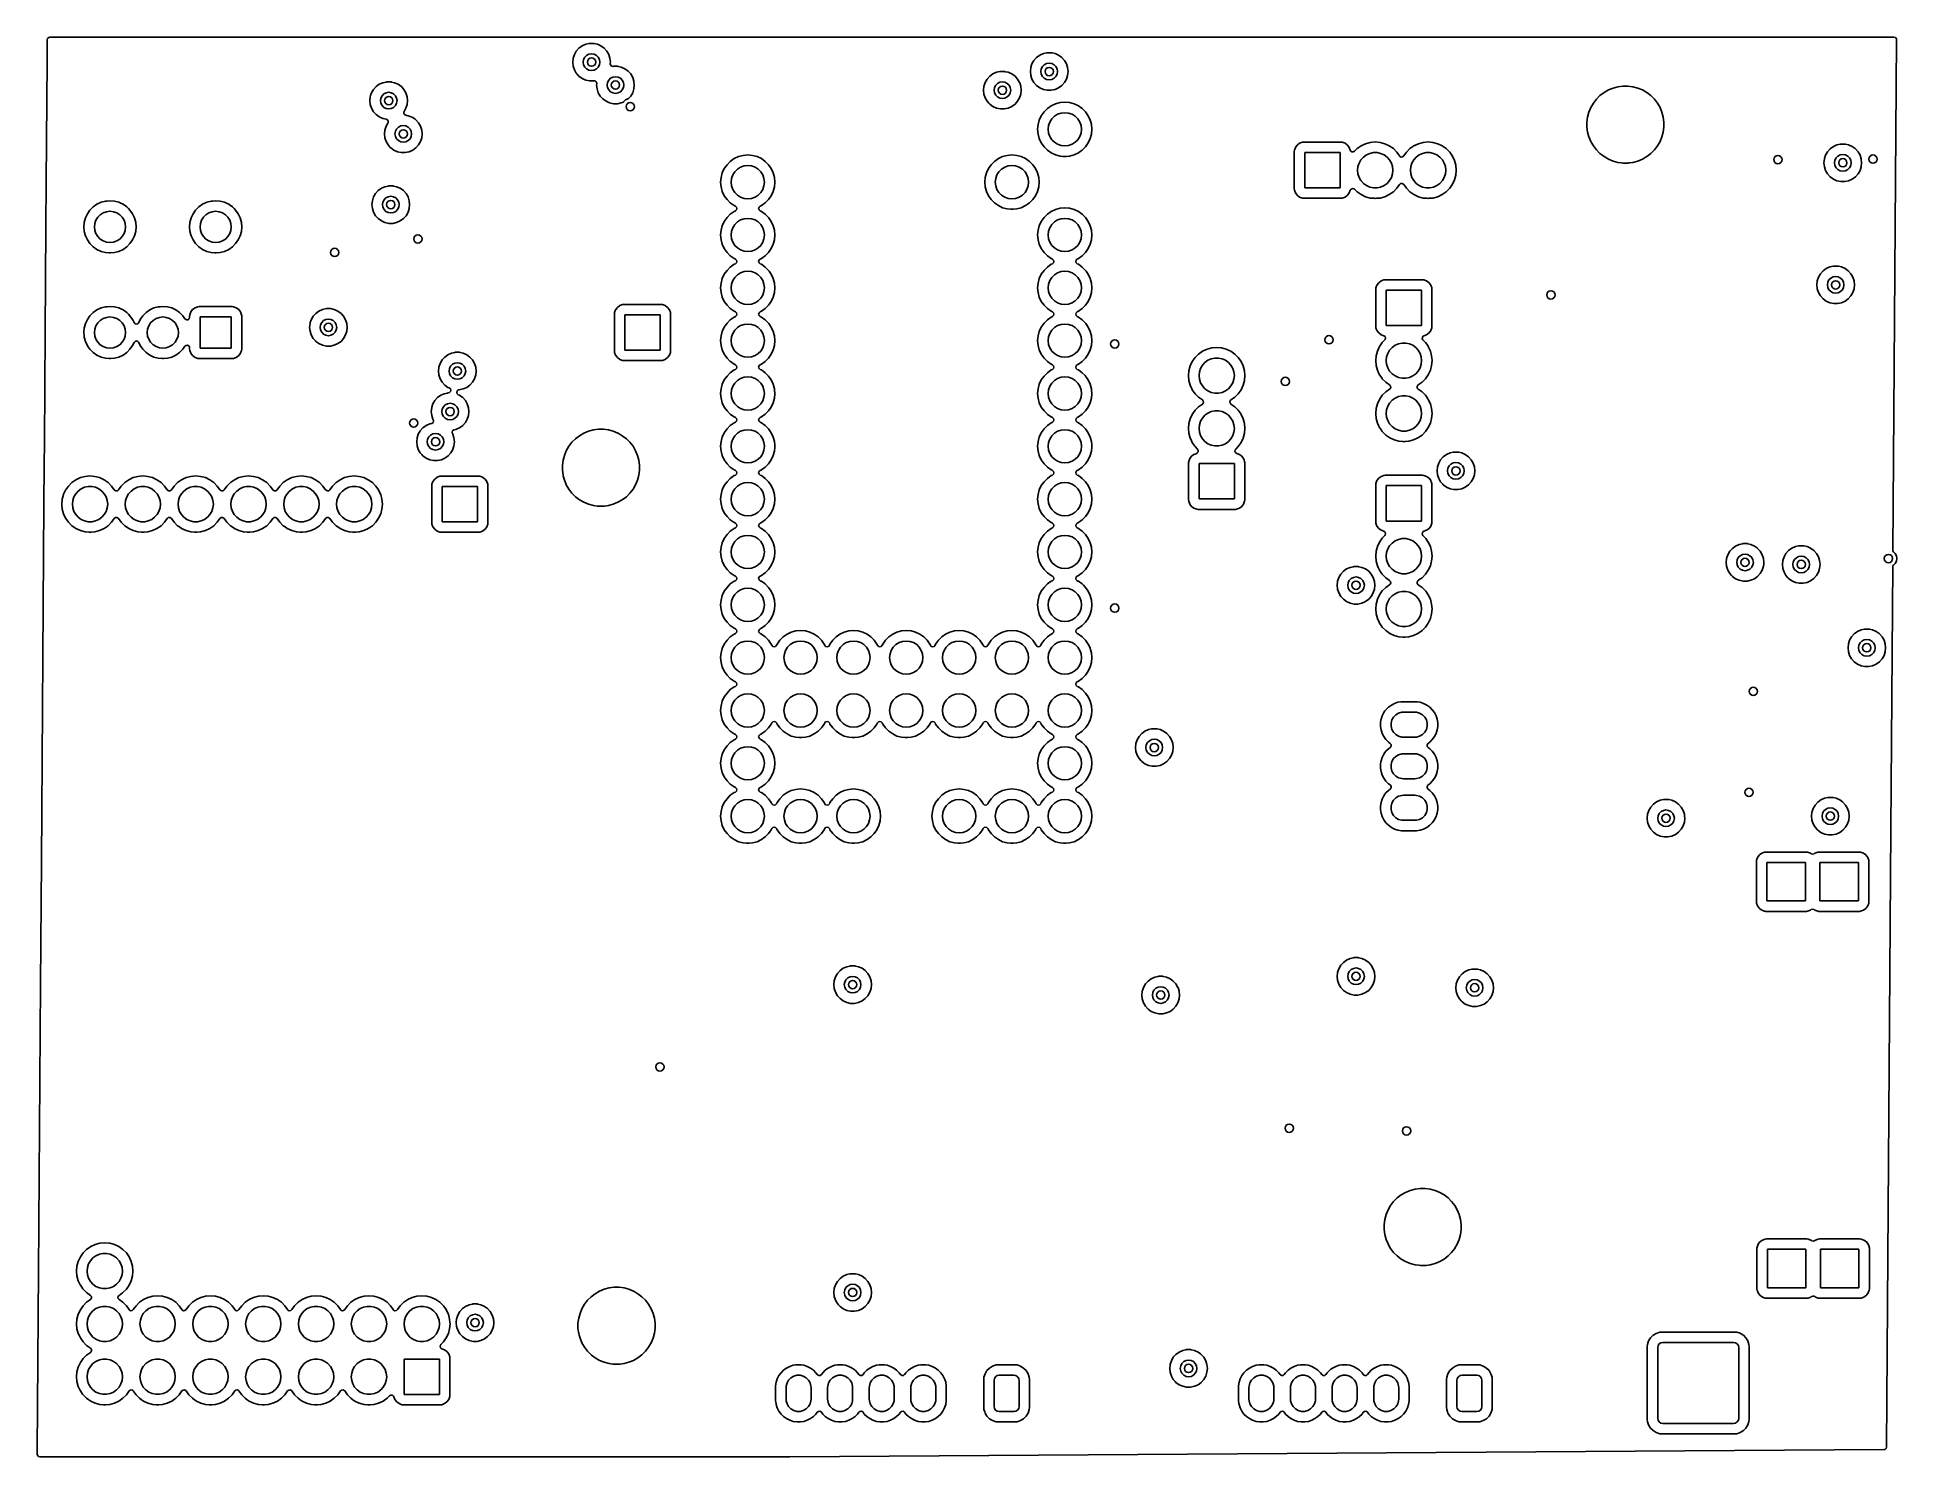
# Model space of a CAD drawing. Extents: x 0.55 to 4.07, y -3.3 to -0.61.
import ezdxf

# ---------------------------------------------------------------- set-up
doc = ezdxf.new("R2010")
doc.units = 0
doc.header["$MEASUREMENT"] = 0
doc.layers.add('BLACK', color=7, linetype='CONTINUOUS')

msp = doc.modelspace()

# ---------------------------------------------------------------- linework, layer by layer
at = {"layer": 'BLACK', "linetype": 'CONTINUOUS'}
for p, q in [((0.566, -0.6594), (0.5663, -0.6171)), ((0.5663, -0.6171), (0.5671, -0.6144)), ((0.5671, -0.6144), (0.5692, -0.6127)), ((0.5692, -0.6127), (0.5712, -0.6122)), ((0.5712, -0.6122), (4.0614, -0.6122)), ((1.5726, -0.633), (1.5676, -0.6385)), ((1.5786, -0.6286), (1.5726, -0.633)), ((1.5854, -0.6255), (1.5786, -0.6286)), ((1.5786, -0.6286), (1.5786, -0.6286)), ((1.5915, -0.6243), (1.5854, -0.6255)), ((1.5854, -0.6255), (1.5854, -0.6255)), ((1.5927, -0.624), (1.5915, -0.6243)), ((1.6002, -0.624), (1.5927, -0.624)), ((1.6017, -0.6243), (1.6002, -0.624)), ((1.6075, -0.6255), (1.6017, -0.6243)), ((1.6143, -0.6286), (1.6075, -0.6255)), ((1.6075, -0.6255), (1.6075, -0.6255)), ((1.6203, -0.633), (1.6143, -0.6286)), ((1.6143, -0.6286), (1.6143, -0.6286)), ((1.6253, -0.6385), (1.6203, -0.633)), ((1.6203, -0.633), (1.6203, -0.633)), ((4.0663, -0.6171), (4.0594, -1.5858)), ((4.0614, -0.6122), (4.0641, -0.613)), ((4.0641, -0.613), (4.0659, -0.6151)), ((4.0659, -0.6151), (4.0663, -0.6171)), ((0.5655, -0.7323), (0.566, -0.6594)), ((1.5616, -0.652), (1.5608, -0.6594)), ((1.5608, -0.6594), (1.5616, -0.6669)), ((1.5639, -0.6449), (1.5616, -0.652)), ((1.5616, -0.652), (1.5616, -0.652)), ((1.5616, -0.6669), (1.5616, -0.6669)), ((1.5616, -0.6669), (1.5639, -0.6739)), ((1.5676, -0.6385), (1.5639, -0.6449)), ((1.5639, -0.6449), (1.5639, -0.6449)), ((1.5807, -0.6594), (1.5815, -0.6546)), ((1.5815, -0.6643), (1.5807, -0.6594)), ((1.5815, -0.6546), (1.5837, -0.6502)), ((1.5837, -0.6687), (1.5815, -0.6643)), ((1.5837, -0.6502), (1.5872, -0.6467)), ((1.5872, -0.6467), (1.5916, -0.6445)), ((1.5916, -0.6445), (1.5965, -0.6437)), ((1.5965, -0.6437), (1.6013, -0.6445)), ((1.6013, -0.6445), (1.6057, -0.6467)), ((1.6057, -0.6467), (1.6092, -0.6502)), ((1.6092, -0.6502), (1.6114, -0.6546)), ((1.6114, -0.6643), (1.6092, -0.6687)), ((1.6114, -0.6546), (1.6122, -0.6594)), ((1.6122, -0.6594), (1.6114, -0.6643)), ((1.629, -0.6449), (1.6253, -0.6385)), ((1.6313, -0.652), (1.629, -0.6449)), ((1.6321, -0.6594), (1.6313, -0.652)), ((1.6318, -0.6621), (1.6321, -0.6594)), ((1.6318, -0.6629), (1.6318, -0.6621)), ((1.6328, -0.6655), (1.6318, -0.6629)), ((1.635, -0.6672), (1.6328, -0.6655)), ((1.6377, -0.6674), (1.635, -0.6672)), ((1.638, -0.6673), (1.6377, -0.6674)), ((1.6455, -0.6673), (1.638, -0.6673)), ((1.647, -0.6676), (1.6455, -0.6673)), ((1.6527, -0.6689), (1.647, -0.6676)), ((2.43, -0.6627), (2.428, -0.6689)), ((2.4338, -0.6562), (2.43, -0.6627)), ((2.43, -0.6627), (2.43, -0.6627)), ((2.4387, -0.6507), (2.4338, -0.6562)), ((2.4448, -0.6463), (2.4387, -0.6507)), ((2.4516, -0.6433), (2.4448, -0.6463)), ((2.4448, -0.6463), (2.4448, -0.6463)), ((2.4476, -0.6723), (2.4499, -0.6679)), ((2.4499, -0.6679), (2.4533, -0.6644)), ((2.4576, -0.642), (2.4516, -0.6433)), ((2.4516, -0.6433), (2.4516, -0.6433)), ((2.4533, -0.6644), (2.4577, -0.6622)), ((2.4589, -0.6417), (2.4576, -0.642)), ((2.4577, -0.6622), (2.4626, -0.6614)), ((2.4663, -0.6417), (2.4589, -0.6417)), ((2.4626, -0.6614), (2.4675, -0.6622)), ((2.4679, -0.642), (2.4663, -0.6417)), ((2.4675, -0.6622), (2.4719, -0.6644)), ((2.4736, -0.6433), (2.4679, -0.642)), ((2.4719, -0.6644), (2.4753, -0.6679)), ((2.4804, -0.6463), (2.4736, -0.6433)), ((2.4736, -0.6433), (2.4736, -0.6433)), ((2.4753, -0.6679), (2.4776, -0.6723)), ((2.4865, -0.6507), (2.4804, -0.6463)), ((2.4804, -0.6463), (2.4804, -0.6463)), ((2.4914, -0.6562), (2.4865, -0.6507)), ((2.4865, -0.6507), (2.4865, -0.6507)), ((2.4952, -0.6627), (2.4914, -0.6562)), ((2.4975, -0.6698), (2.4952, -0.6627)), ((1.1948, -0.7014), (1.1887, -0.7058)), ((1.2016, -0.6984), (1.1948, -0.7014)), ((1.1948, -0.7014), (1.1948, -0.7014)), ((1.2076, -0.6971), (1.2016, -0.6984)), ((1.2016, -0.6984), (1.2016, -0.6984)), ((1.2089, -0.6968), (1.2076, -0.6971)), ((1.2163, -0.6968), (1.2089, -0.6968)), ((1.2179, -0.6972), (1.2163, -0.6968)), ((1.2236, -0.6984), (1.2179, -0.6972)), ((1.2304, -0.7014), (1.2236, -0.6984)), ((1.2236, -0.6984), (1.2236, -0.6984)), ((1.2356, -0.7052), (1.2304, -0.7014)), ((1.2304, -0.7014), (1.2304, -0.7014)), ((1.5639, -0.6739), (1.5639, -0.6739)), ((1.5639, -0.6739), (1.5676, -0.6804)), ((1.5676, -0.6804), (1.5689, -0.6818)), ((1.5689, -0.6818), (1.5726, -0.6859)), ((1.5726, -0.6859), (1.5786, -0.6903)), ((1.5786, -0.6903), (1.5786, -0.6903)), ((1.5786, -0.6903), (1.5854, -0.6934)), ((1.5872, -0.6722), (1.5837, -0.6687)), ((1.5854, -0.6934), (1.5854, -0.6934)), ((1.5854, -0.6934), (1.5927, -0.6949)), ((1.5916, -0.6744), (1.5872, -0.6722)), ((1.5965, -0.6752), (1.5916, -0.6744)), ((1.5927, -0.6949), (1.5927, -0.6949)), ((1.5927, -0.6949), (1.6002, -0.6949)), ((1.6013, -0.6744), (1.5965, -0.6752)), ((1.6002, -0.6949), (1.6005, -0.6948)), ((1.6002, -0.6949), (1.6002, -0.6949)), ((1.6005, -0.6948), (1.6032, -0.695)), ((1.6057, -0.6722), (1.6013, -0.6744)), ((1.6032, -0.695), (1.6054, -0.6967)), ((1.6054, -0.6967), (1.6064, -0.6993)), ((1.6092, -0.6687), (1.6057, -0.6722)), ((1.6064, -0.7001), (1.6061, -0.7028)), ((1.6061, -0.7028), (1.6069, -0.7102)), ((1.6064, -0.6993), (1.6064, -0.7001)), ((1.626, -0.7028), (1.6268, -0.6979)), ((1.6268, -0.7076), (1.626, -0.7028)), ((1.6268, -0.6979), (1.629, -0.6935)), ((1.629, -0.6935), (1.6325, -0.69)), ((1.6325, -0.69), (1.6369, -0.6878)), ((1.6369, -0.6878), (1.6417, -0.687)), ((1.6417, -0.687), (1.6466, -0.6878)), ((1.6466, -0.6878), (1.651, -0.69)), ((1.651, -0.69), (1.6545, -0.6935)), ((1.6596, -0.6719), (1.6527, -0.6689)), ((1.6527, -0.6689), (1.6527, -0.6689)), ((1.6545, -0.6935), (1.6567, -0.6979)), ((1.6567, -0.6979), (1.6575, -0.7028)), ((1.6575, -0.7028), (1.6567, -0.7076)), ((1.6656, -0.6763), (1.6596, -0.6719)), ((1.6596, -0.6719), (1.6596, -0.6719)), ((1.6706, -0.6818), (1.6656, -0.6763)), ((1.6656, -0.6763), (1.6656, -0.6763)), ((1.6743, -0.6883), (1.6706, -0.6818)), ((1.6766, -0.6953), (1.6743, -0.6883)), ((1.6774, -0.7028), (1.6766, -0.6953)), ((1.6766, -0.7102), (1.6774, -0.7028)), ((2.3396, -0.7037), (2.3391, -0.7052)), ((2.3414, -0.6981), (2.3396, -0.7037)), ((2.3452, -0.6916), (2.3414, -0.6981)), ((2.3414, -0.6981), (2.3414, -0.6981)), ((2.3502, -0.6861), (2.3452, -0.6916)), ((2.3562, -0.6817), (2.3502, -0.6861)), ((2.363, -0.6787), (2.3562, -0.6817)), ((2.3562, -0.6817), (2.3562, -0.6817)), ((2.359, -0.7077), (2.3613, -0.7033)), ((2.3613, -0.7033), (2.3648, -0.6999)), ((2.369, -0.6774), (2.363, -0.6787)), ((2.363, -0.6787), (2.363, -0.6787)), ((2.3648, -0.6999), (2.3691, -0.6976)), ((2.3703, -0.6771), (2.369, -0.6774)), ((2.3691, -0.6976), (2.374, -0.6969)), ((2.3777, -0.6771), (2.3703, -0.6771)), ((2.374, -0.6969), (2.3789, -0.6976)), ((2.3778, -0.6772), (2.3777, -0.6771)), ((2.3793, -0.6775), (2.3778, -0.6772)), ((2.3789, -0.6976), (2.3833, -0.6999)), ((2.385, -0.6787), (2.3793, -0.6775)), ((2.3833, -0.6999), (2.3868, -0.7033)), ((2.3918, -0.6817), (2.385, -0.6787)), ((2.385, -0.6787), (2.385, -0.6787)), ((2.3868, -0.7033), (2.389, -0.7077)), ((2.3979, -0.6861), (2.3918, -0.6817)), ((2.3918, -0.6817), (2.3918, -0.6817)), ((2.4029, -0.6916), (2.3979, -0.6861)), ((2.3979, -0.6861), (2.3979, -0.6861)), ((2.4066, -0.6981), (2.4029, -0.6916)), ((2.4067, -0.6984), (2.4066, -0.6981)), ((2.4066, -0.6981), (2.4066, -0.6981)), ((2.4066, -0.6981), (2.4066, -0.6981)), ((2.4089, -0.7052), (2.4067, -0.6984)), ((2.4277, -0.6698), (2.427, -0.6772)), ((2.427, -0.6772), (2.4277, -0.6846)), ((2.428, -0.6689), (2.4277, -0.6698)), ((2.4277, -0.6846), (2.4277, -0.6846)), ((2.4277, -0.6846), (2.43, -0.6917)), ((2.43, -0.6917), (2.43, -0.6917)), ((2.43, -0.6917), (2.4338, -0.6981)), ((2.4338, -0.6981), (2.4387, -0.7037)), ((2.4387, -0.7037), (2.4448, -0.708)), ((2.4469, -0.6772), (2.4476, -0.6723)), ((2.4476, -0.682), (2.4469, -0.6772)), ((2.4499, -0.6864), (2.4476, -0.682)), ((2.4533, -0.6899), (2.4499, -0.6864)), ((2.4577, -0.6921), (2.4533, -0.6899)), ((2.4626, -0.6929), (2.4577, -0.6921)), ((2.4675, -0.6921), (2.4626, -0.6929)), ((2.4719, -0.6899), (2.4675, -0.6921)), ((2.4753, -0.6864), (2.4719, -0.6899)), ((2.4776, -0.682), (2.4753, -0.6864)), ((2.4776, -0.6723), (2.4783, -0.6772)), ((2.4783, -0.6772), (2.4776, -0.682)), ((2.4804, -0.708), (2.4865, -0.7037)), ((2.4865, -0.7037), (2.4914, -0.6981)), ((2.4914, -0.6981), (2.4952, -0.6917)), ((2.4952, -0.6917), (2.4975, -0.6846)), ((2.4982, -0.6772), (2.4975, -0.6698)), ((2.4975, -0.6846), (2.4982, -0.6772)), ((0.5644, -0.8866), (0.5655, -0.7323)), ((1.1777, -0.7249), (1.177, -0.7323)), ((1.177, -0.7323), (1.1777, -0.7397)), ((1.1784, -0.7227), (1.1777, -0.7249)), ((1.18, -0.7178), (1.1784, -0.7227)), ((1.1838, -0.7113), (1.18, -0.7178)), ((1.18, -0.7178), (1.18, -0.7178)), ((1.1887, -0.7058), (1.1838, -0.7113)), ((1.1969, -0.7323), (1.1976, -0.7274)), ((1.1976, -0.7371), (1.1969, -0.7323)), ((1.1976, -0.7274), (1.1999, -0.723)), ((1.1999, -0.7415), (1.1976, -0.7371)), ((1.1999, -0.723), (1.2033, -0.7195)), ((1.2033, -0.7195), (1.2077, -0.7173)), ((1.2077, -0.7173), (1.2126, -0.7165)), ((1.2126, -0.7165), (1.2175, -0.7173)), ((1.2175, -0.7173), (1.2219, -0.7195)), ((1.2219, -0.7195), (1.2253, -0.723)), ((1.2253, -0.723), (1.2276, -0.7274)), ((1.2276, -0.7371), (1.2253, -0.7415)), ((1.2276, -0.7274), (1.2283, -0.7323)), ((1.2283, -0.7323), (1.2276, -0.7371)), ((1.2365, -0.7058), (1.2356, -0.7052)), ((1.2414, -0.7113), (1.2365, -0.7058)), ((1.2452, -0.7178), (1.2414, -0.7113)), ((1.2475, -0.7249), (1.2452, -0.7178)), ((1.2482, -0.7323), (1.2475, -0.7249)), ((1.2475, -0.7397), (1.2482, -0.7323)), ((1.6069, -0.7102), (1.6069, -0.7102)), ((1.6069, -0.7102), (1.6092, -0.7173)), ((1.6092, -0.7173), (1.6092, -0.7173)), ((1.6092, -0.7173), (1.6129, -0.7237)), ((1.6129, -0.7237), (1.6179, -0.7292)), ((1.6179, -0.7292), (1.6239, -0.7336)), ((1.6239, -0.7336), (1.6239, -0.7336)), ((1.6239, -0.7336), (1.6307, -0.7367)), ((1.629, -0.712), (1.6268, -0.7076)), ((1.6325, -0.7155), (1.629, -0.712)), ((1.6307, -0.7367), (1.6307, -0.7367)), ((1.6307, -0.7367), (1.638, -0.7382)), ((1.6369, -0.7177), (1.6325, -0.7155)), ((1.6417, -0.7185), (1.6369, -0.7177)), ((1.638, -0.7382), (1.638, -0.7382)), ((1.638, -0.7382), (1.6455, -0.7382)), ((1.6466, -0.7177), (1.6417, -0.7185)), ((1.6455, -0.7382), (1.6527, -0.7367)), ((1.6455, -0.7382), (1.6455, -0.7382)), ((1.651, -0.7155), (1.6466, -0.7177)), ((1.6545, -0.712), (1.651, -0.7155)), ((1.6527, -0.7367), (1.6567, -0.7349)), ((1.6567, -0.7076), (1.6545, -0.712)), ((1.6567, -0.7349), (1.6569, -0.7344)), ((1.6569, -0.7344), (1.6604, -0.7309)), ((1.6604, -0.7309), (1.6648, -0.7287)), ((1.6648, -0.7287), (1.6663, -0.7284)), ((1.6663, -0.7284), (1.6706, -0.7237)), ((1.6706, -0.7237), (1.6743, -0.7173)), ((1.6743, -0.7173), (1.6758, -0.7126)), ((1.6758, -0.7126), (1.6766, -0.7102)), ((2.3391, -0.7052), (2.3384, -0.7126)), ((2.3384, -0.7126), (2.3391, -0.72)), ((2.3391, -0.72), (2.3391, -0.72)), ((2.3391, -0.72), (2.3414, -0.7271)), ((2.3414, -0.7271), (2.3414, -0.7271)), ((2.3414, -0.7271), (2.3452, -0.7336)), ((2.3452, -0.7336), (2.3483, -0.737)), ((2.3483, -0.737), (2.3502, -0.7391)), ((2.3583, -0.7126), (2.359, -0.7077)), ((2.359, -0.7175), (2.3583, -0.7126)), ((2.3613, -0.7219), (2.359, -0.7175)), ((2.3648, -0.7253), (2.3613, -0.7219)), ((2.3691, -0.7276), (2.3648, -0.7253)), ((2.374, -0.7283), (2.3691, -0.7276)), ((2.3789, -0.7276), (2.374, -0.7283)), ((2.3833, -0.7253), (2.3789, -0.7276)), ((2.3868, -0.7219), (2.3833, -0.7253)), ((2.389, -0.7175), (2.3868, -0.7219)), ((2.389, -0.7077), (2.3898, -0.7126)), ((2.3898, -0.7126), (2.389, -0.7175)), ((2.3979, -0.7391), (2.4029, -0.7336)), ((2.4029, -0.7336), (2.4066, -0.7271)), ((2.4066, -0.7271), (2.4089, -0.72)), ((2.4097, -0.7126), (2.4089, -0.7052)), ((2.4089, -0.72), (2.4097, -0.7126)), ((2.4448, -0.708), (2.4448, -0.708)), ((2.4448, -0.708), (2.4516, -0.7111)), ((2.4516, -0.7111), (2.4516, -0.7111)), ((2.4516, -0.7111), (2.4589, -0.7126)), ((2.4589, -0.7126), (2.4589, -0.7126)), ((2.4589, -0.7126), (2.4663, -0.7126)), ((2.4663, -0.7126), (2.4736, -0.7111)), ((2.4663, -0.7126), (2.4663, -0.7126)), ((2.4745, -0.7383), (2.4664, -0.7421)), ((2.4736, -0.7111), (2.4804, -0.708)), ((2.4832, -0.736), (2.4745, -0.7383)), ((2.4745, -0.7383), (2.4745, -0.7383)), ((2.4921, -0.7352), (2.4832, -0.736)), ((2.4832, -0.736), (2.4832, -0.736)), ((2.5011, -0.736), (2.4921, -0.7352)), ((2.4921, -0.7352), (2.4921, -0.7352)), ((2.5097, -0.7383), (2.5011, -0.736)), ((2.5011, -0.736), (2.5011, -0.736)), ((2.5011, -0.736), (2.5011, -0.736)), ((2.5011, -0.736), (2.5011, -0.736)), ((2.5011, -0.736), (2.5011, -0.736)), ((2.5178, -0.7421), (2.5097, -0.7383)), ((2.5097, -0.7383), (2.5097, -0.7383)), ((3.4924, -0.737), (3.4877, -0.7453)), ((3.4983, -0.7294), (3.4924, -0.737)), ((3.505, -0.7227), (3.4983, -0.7294)), ((3.4983, -0.7294), (3.4983, -0.7294)), ((3.5126, -0.7169), (3.505, -0.7227)), ((3.505, -0.7227), (3.505, -0.7227)), ((3.5209, -0.7121), (3.5126, -0.7169)), ((3.5297, -0.7084), (3.5209, -0.7121)), ((3.5209, -0.7121), (3.5209, -0.7121)), ((3.5389, -0.706), (3.5297, -0.7084)), ((3.5484, -0.7047), (3.5389, -0.706)), ((3.5579, -0.7047), (3.5484, -0.7047)), ((3.5484, -0.7047), (3.5484, -0.7047)), ((3.5674, -0.706), (3.5579, -0.7047)), ((3.5579, -0.7047), (3.5579, -0.7047)), ((3.5766, -0.7084), (3.5674, -0.706)), ((3.5836, -0.7113), (3.5766, -0.7084)), ((3.5854, -0.7121), (3.5836, -0.7113)), ((3.5937, -0.7169), (3.5854, -0.7121)), ((3.6013, -0.7227), (3.5937, -0.7169)), ((3.5937, -0.7169), (3.5937, -0.7169)), ((3.5937, -0.7169), (3.5937, -0.7169)), ((3.608, -0.7294), (3.6013, -0.7227)), ((3.6013, -0.7227), (3.6013, -0.7227)), ((3.6139, -0.737), (3.608, -0.7294)), ((3.608, -0.7294), (3.608, -0.7294)), ((3.6186, -0.7453), (3.6139, -0.737)), ((1.1777, -0.7397), (1.1777, -0.7397)), ((1.1777, -0.7397), (1.18, -0.7468)), ((1.18, -0.7468), (1.18, -0.7468)), ((1.18, -0.7468), (1.1838, -0.7532)), ((1.1838, -0.7532), (1.1865, -0.7563)), ((1.1865, -0.7563), (1.1887, -0.7588)), ((1.1887, -0.7588), (1.1948, -0.7632)), ((1.1948, -0.7632), (1.1948, -0.7632)), ((1.1948, -0.7632), (1.2016, -0.7662)), ((1.2033, -0.745), (1.1999, -0.7415)), ((1.2016, -0.7662), (1.2016, -0.7662)), ((1.2016, -0.7662), (1.2016, -0.7662)), ((1.2016, -0.7662), (1.2079, -0.7675)), ((1.2077, -0.7473), (1.2033, -0.745)), ((1.2126, -0.748), (1.2077, -0.7473)), ((1.2079, -0.7675), (1.2103, -0.7688)), ((1.2103, -0.7688), (1.2116, -0.7712)), ((1.2114, -0.774), (1.2111, -0.7747)), ((1.2116, -0.7712), (1.2114, -0.774)), ((1.2175, -0.7473), (1.2126, -0.748)), ((1.2219, -0.745), (1.2175, -0.7473)), ((1.2253, -0.7415), (1.2219, -0.745)), ((1.2411, -0.7563), (1.2413, -0.7536)), ((1.2425, -0.7587), (1.2411, -0.7563)), ((1.2413, -0.7536), (1.2417, -0.7528)), ((1.2417, -0.7528), (1.2452, -0.7468)), ((1.2449, -0.76), (1.2425, -0.7587)), ((1.2512, -0.7614), (1.2449, -0.76)), ((1.2452, -0.7468), (1.2475, -0.7397)), ((1.258, -0.7644), (1.2512, -0.7614)), ((1.2512, -0.7614), (1.2512, -0.7614)), ((1.2626, -0.7677), (1.258, -0.7644)), ((1.258, -0.7644), (1.258, -0.7644)), ((1.264, -0.7688), (1.2626, -0.7677)), ((1.269, -0.7743), (1.264, -0.7688)), ((2.3502, -0.7391), (2.3562, -0.7435)), ((2.3562, -0.7435), (2.3562, -0.7435)), ((2.3562, -0.7435), (2.363, -0.7465)), ((2.363, -0.7465), (2.363, -0.7465)), ((2.363, -0.7465), (2.3703, -0.7481)), ((2.3703, -0.7481), (2.3703, -0.7481)), ((2.3703, -0.7481), (2.3777, -0.7481)), ((2.3777, -0.7481), (2.385, -0.7465)), ((2.3777, -0.7481), (2.3777, -0.7481)), ((2.385, -0.7465), (2.3918, -0.7435)), ((2.3918, -0.7435), (2.3979, -0.7391)), ((2.4438, -0.769), (2.4415, -0.7777)), ((2.4476, -0.7609), (2.4438, -0.769)), ((2.4438, -0.769), (2.4438, -0.769)), ((2.4528, -0.7536), (2.4476, -0.7609)), ((2.4476, -0.7609), (2.4476, -0.7609)), ((2.4591, -0.7472), (2.4528, -0.7536)), ((2.4664, -0.7421), (2.4591, -0.7472)), ((2.4614, -0.7796), (2.4637, -0.7729)), ((2.4637, -0.7729), (2.4675, -0.767)), ((2.4664, -0.7421), (2.4664, -0.7421)), ((2.4675, -0.767), (2.4725, -0.762)), ((2.4725, -0.762), (2.4785, -0.7582)), ((2.4785, -0.7582), (2.4851, -0.7559)), ((2.4851, -0.7559), (2.4921, -0.7551)), ((2.4921, -0.7551), (2.4991, -0.7559)), ((2.4991, -0.7559), (2.5058, -0.7582)), ((2.5058, -0.7582), (2.5118, -0.762)), ((2.5118, -0.762), (2.5168, -0.767)), ((2.5168, -0.767), (2.5205, -0.7729)), ((2.5252, -0.7472), (2.5178, -0.7421)), ((2.5178, -0.7421), (2.5178, -0.7421)), ((2.5205, -0.7729), (2.5228, -0.7796)), ((2.5315, -0.7536), (2.5252, -0.7472)), ((2.5366, -0.7609), (2.5315, -0.7536)), ((2.5315, -0.7536), (2.5315, -0.7536)), ((2.5404, -0.769), (2.5366, -0.7609)), ((2.5414, -0.7728), (2.5404, -0.769)), ((2.5427, -0.7777), (2.5414, -0.7728)), ((3.4815, -0.7633), (3.4803, -0.7728)), ((3.4803, -0.7728), (3.4803, -0.7823)), ((3.484, -0.7541), (3.4815, -0.7633)), ((3.4877, -0.7453), (3.484, -0.7541)), ((3.4877, -0.7453), (3.4877, -0.7453)), ((3.6223, -0.7541), (3.6186, -0.7453)), ((3.6248, -0.7633), (3.6223, -0.7541)), ((3.626, -0.7728), (3.6248, -0.7633)), ((3.626, -0.7823), (3.626, -0.7728)), ((1.2053, -0.7879), (1.2045, -0.7953)), ((1.2045, -0.7953), (1.2053, -0.8027)), ((1.2057, -0.7866), (1.2053, -0.7879)), ((1.2053, -0.8027), (1.2053, -0.8027)), ((1.2053, -0.8027), (1.2076, -0.8098)), ((1.2076, -0.7808), (1.2057, -0.7866)), ((1.2111, -0.7747), (1.2076, -0.7808)), ((1.2076, -0.7808), (1.2076, -0.7808)), ((1.2244, -0.7953), (1.2252, -0.7904)), ((1.2252, -0.8001), (1.2244, -0.7953)), ((1.2252, -0.7904), (1.2274, -0.786)), ((1.2274, -0.8045), (1.2252, -0.8001)), ((1.2274, -0.786), (1.2309, -0.7825)), ((1.2309, -0.808), (1.2274, -0.8045)), ((1.2309, -0.7825), (1.2353, -0.7803)), ((1.2353, -0.8103), (1.2309, -0.808)), ((1.2353, -0.7803), (1.2402, -0.7795)), ((1.2402, -0.7795), (1.245, -0.7803)), ((1.245, -0.7803), (1.2494, -0.7825)), ((1.2494, -0.808), (1.245, -0.8103)), ((1.2494, -0.7825), (1.2529, -0.786)), ((1.2529, -0.8045), (1.2494, -0.808)), ((1.2529, -0.786), (1.2551, -0.7904)), ((1.2551, -0.8001), (1.2529, -0.8045)), ((1.2551, -0.7904), (1.2559, -0.7953)), ((1.2559, -0.7953), (1.2551, -0.8001)), ((1.2727, -0.7808), (1.269, -0.7743)), ((1.2746, -0.7866), (1.2727, -0.7808)), ((1.2727, -0.8098), (1.275, -0.8027)), ((1.275, -0.7879), (1.2746, -0.7866)), ((1.2758, -0.7953), (1.275, -0.7879)), ((1.275, -0.8027), (1.2758, -0.7953)), ((2.4415, -0.7777), (2.4407, -0.7866)), ((2.4407, -0.7866), (2.4407, -0.7866)), ((2.4407, -0.7866), (2.4415, -0.7955)), ((2.4415, -0.7777), (2.4415, -0.7777)), ((2.4415, -0.7955), (2.4415, -0.7955)), ((2.4415, -0.7955), (2.4438, -0.8042)), ((2.4438, -0.8042), (2.4438, -0.8042)), ((2.4438, -0.8042), (2.4476, -0.8123)), ((2.4606, -0.7866), (2.4614, -0.7796)), ((2.4614, -0.7936), (2.4606, -0.7866)), ((2.4637, -0.8003), (2.4614, -0.7936)), ((2.4675, -0.8063), (2.4637, -0.8003)), ((2.4725, -0.8112), (2.4675, -0.8063)), ((2.5168, -0.8063), (2.5118, -0.8112)), ((2.5205, -0.8003), (2.5168, -0.8063)), ((2.5228, -0.7936), (2.5205, -0.8003)), ((2.5228, -0.7796), (2.5236, -0.7866)), ((2.5236, -0.7866), (2.5228, -0.7936)), ((2.5366, -0.8123), (2.5404, -0.8042)), ((2.5404, -0.8042), (2.5427, -0.7955)), ((2.5435, -0.7866), (2.5427, -0.7777)), ((2.5427, -0.7955), (2.5435, -0.7866)), ((3.4803, -0.7823), (3.4815, -0.7918)), ((3.4815, -0.7918), (3.484, -0.801)), ((3.484, -0.801), (3.4877, -0.8099)), ((3.6186, -0.8099), (3.6223, -0.801)), ((3.6223, -0.801), (3.6248, -0.7918)), ((3.6248, -0.7918), (3.626, -0.7823)), ((1.2076, -0.8098), (1.2076, -0.8098)), ((1.2076, -0.8098), (1.2113, -0.8162)), ((1.2113, -0.8162), (1.2156, -0.821)), ((1.2156, -0.821), (1.2163, -0.8218)), ((1.2163, -0.8218), (1.2223, -0.8261)), ((1.2223, -0.8261), (1.2223, -0.8261)), ((1.2223, -0.8261), (1.2291, -0.8292)), ((1.2291, -0.8292), (1.2291, -0.8292)), ((1.2291, -0.8292), (1.2364, -0.8307)), ((1.2402, -0.811), (1.2353, -0.8103)), ((1.2364, -0.8307), (1.2364, -0.8307)), ((1.2364, -0.8307), (1.2439, -0.8307)), ((1.245, -0.8103), (1.2402, -0.811)), ((1.2439, -0.8307), (1.2512, -0.8292)), ((1.2439, -0.8307), (1.2439, -0.8307)), ((1.2512, -0.8292), (1.258, -0.8261)), ((1.258, -0.8261), (1.264, -0.8218)), ((1.264, -0.8218), (1.269, -0.8162)), ((1.269, -0.8162), (1.2727, -0.8098)), ((1.8664, -0.8421), (1.8591, -0.8472)), ((1.8745, -0.8383), (1.8664, -0.8421)), ((1.8664, -0.8421), (1.8664, -0.8421)), ((1.8832, -0.836), (1.8745, -0.8383)), ((1.8745, -0.8383), (1.8745, -0.8383)), ((1.8921, -0.8352), (1.8832, -0.836)), ((1.8832, -0.836), (1.8832, -0.836)), ((1.9011, -0.836), (1.8921, -0.8352)), ((1.8921, -0.8352), (1.8921, -0.8352)), ((1.9097, -0.8383), (1.9011, -0.836)), ((1.9011, -0.836), (1.9011, -0.836)), ((1.9011, -0.836), (1.9011, -0.836)), ((1.9011, -0.836), (1.9011, -0.836)), ((1.9011, -0.836), (1.9011, -0.836)), ((1.9178, -0.8421), (1.9097, -0.8383)), ((1.9097, -0.8383), (1.9097, -0.8383)), ((1.9252, -0.8472), (1.9178, -0.8421)), ((1.9178, -0.8421), (1.9178, -0.8421)), ((2.3664, -0.8421), (2.3591, -0.8472)), ((2.3745, -0.8383), (2.3664, -0.8421)), ((2.3664, -0.8421), (2.3664, -0.8421)), ((2.3832, -0.836), (2.3745, -0.8383)), ((2.3745, -0.8383), (2.3745, -0.8383)), ((2.3921, -0.8352), (2.3832, -0.836)), ((2.3832, -0.836), (2.3832, -0.836)), ((2.4011, -0.836), (2.3921, -0.8352)), ((2.3921, -0.8352), (2.3921, -0.8352)), ((2.4097, -0.8383), (2.4011, -0.836)), ((2.4011, -0.836), (2.4011, -0.836)), ((2.4011, -0.836), (2.4011, -0.836)), ((2.4011, -0.836), (2.4011, -0.836)), ((2.4011, -0.836), (2.4011, -0.836)), ((2.4178, -0.8421), (2.4097, -0.8383)), ((2.4097, -0.8383), (2.4097, -0.8383)), ((2.4252, -0.8472), (2.4178, -0.8421)), ((2.4178, -0.8421), (2.4178, -0.8421)), ((2.4476, -0.8123), (2.4476, -0.8123)), ((2.4476, -0.8123), (2.4528, -0.8197)), ((2.4528, -0.8197), (2.4591, -0.826)), ((2.4591, -0.826), (2.4591, -0.826)), ((2.4591, -0.826), (2.4664, -0.8311)), ((2.4664, -0.8311), (2.4745, -0.8349)), ((2.4785, -0.815), (2.4725, -0.8112)), ((2.4745, -0.8349), (2.4832, -0.8372)), ((2.4851, -0.8173), (2.4785, -0.815)), ((2.4832, -0.8372), (2.4892, -0.8378)), ((2.4921, -0.8181), (2.4851, -0.8173)), ((2.4892, -0.8378), (2.4921, -0.838)), ((2.4991, -0.8173), (2.4921, -0.8181)), ((2.4921, -0.838), (2.495, -0.8378)), ((2.4921, -0.838), (2.4921, -0.838)), ((2.4921, -0.838), (2.4921, -0.838)), ((2.495, -0.8378), (2.5011, -0.8372)), ((2.5058, -0.815), (2.4991, -0.8173)), ((2.5011, -0.8372), (2.5097, -0.8349)), ((2.5118, -0.8112), (2.5058, -0.815)), ((2.5097, -0.8349), (2.5178, -0.8311)), ((2.5178, -0.8311), (2.5214, -0.8287)), ((2.5214, -0.8287), (2.5252, -0.826)), ((2.5252, -0.826), (2.5315, -0.8197)), ((2.5315, -0.8197), (2.5366, -0.8123)), ((2.9267, -0.8263), (2.9264, -0.8287)), ((2.9264, -0.8287), (2.9264, -0.8287)), ((2.9264, -0.8287), (2.9264, -0.8993)), ((2.9287, -0.821), (2.9267, -0.8263)), ((2.932, -0.8165), (2.9287, -0.821)), ((2.9287, -0.821), (2.9287, -0.821)), ((2.9366, -0.8131), (2.932, -0.8165)), ((2.932, -0.8165), (2.932, -0.8165)), ((2.9419, -0.8111), (2.9366, -0.8131)), ((2.9366, -0.8131), (2.9366, -0.8131)), ((2.9442, -0.8108), (2.9419, -0.8111)), ((3.0149, -0.8108), (2.9442, -0.8108)), ((2.9442, -0.8108), (2.9442, -0.8108)), ((2.9461, -0.8975), (2.9461, -0.8305)), ((2.9461, -0.8305), (3.0131, -0.8305)), ((3.0131, -0.8305), (3.0131, -0.8975)), ((3.0173, -0.8111), (3.0149, -0.8108)), ((3.0149, -0.8108), (3.0149, -0.8108)), ((3.0149, -0.8108), (3.0149, -0.8108)), ((3.0149, -0.8108), (3.0149, -0.8108)), ((3.0226, -0.8131), (3.0173, -0.8111)), ((3.0173, -0.8111), (3.0173, -0.8111)), ((3.0271, -0.8165), (3.0226, -0.8131)), ((3.0226, -0.8131), (3.0226, -0.8131)), ((3.0305, -0.821), (3.0271, -0.8165)), ((3.0271, -0.8165), (3.0271, -0.8165)), ((3.0325, -0.8262), (3.0305, -0.821)), ((3.0305, -0.821), (3.0305, -0.821)), ((3.0331, -0.8274), (3.0325, -0.8262)), ((3.0353, -0.829), (3.0331, -0.8274)), ((3.0381, -0.8292), (3.0353, -0.829)), ((3.0405, -0.8279), (3.0381, -0.8292)), ((3.0453, -0.8231), (3.0405, -0.8279)), ((3.0529, -0.8178), (3.0453, -0.8231)), ((3.049, -0.8504), (3.0525, -0.8443)), ((3.0525, -0.8443), (3.0572, -0.8391)), ((3.0613, -0.8138), (3.0529, -0.8178)), ((3.0529, -0.8178), (3.0529, -0.8178)), ((3.0572, -0.8391), (3.0629, -0.835)), ((3.0703, -0.8114), (3.0613, -0.8138)), ((3.0613, -0.8138), (3.0613, -0.8138)), ((3.0629, -0.835), (3.0692, -0.8322)), ((3.0692, -0.8322), (3.0761, -0.8307)), ((3.0796, -0.8106), (3.0703, -0.8114)), ((3.0703, -0.8114), (3.0703, -0.8114)), ((3.0761, -0.8307), (3.0831, -0.8307)), ((3.0889, -0.8114), (3.0796, -0.8106)), ((3.0796, -0.8106), (3.0796, -0.8106)), ((3.0831, -0.8307), (3.0899, -0.8322)), ((3.0978, -0.8138), (3.0889, -0.8114)), ((3.0889, -0.8114), (3.0889, -0.8114)), ((3.0899, -0.8322), (3.0963, -0.835)), ((3.0963, -0.835), (3.102, -0.8391)), ((3.1063, -0.8178), (3.0978, -0.8138)), ((3.0978, -0.8138), (3.0978, -0.8138)), ((3.0978, -0.8138), (3.0978, -0.8138)), ((3.102, -0.8391), (3.1067, -0.8443)), ((3.1139, -0.8231), (3.1063, -0.8178)), ((3.1063, -0.8178), (3.1063, -0.8178)), ((3.1063, -0.8178), (3.1063, -0.8178)), ((3.1067, -0.8443), (3.1102, -0.8504)), ((3.1205, -0.8297), (3.1139, -0.8231)), ((3.1139, -0.8231), (3.1139, -0.8231)), ((3.1256, -0.837), (3.1205, -0.8297)), ((3.1262, -0.8378), (3.1256, -0.837)), ((3.1287, -0.839), (3.1262, -0.8378)), ((3.1314, -0.8387), (3.1287, -0.839)), ((3.1336, -0.837), (3.1314, -0.8387)), ((3.1387, -0.8297), (3.1336, -0.837)), ((3.1453, -0.8231), (3.1387, -0.8297)), ((3.1529, -0.8178), (3.1453, -0.8231)), ((3.149, -0.8504), (3.1525, -0.8443)), ((3.1525, -0.8443), (3.1572, -0.8391)), ((3.1613, -0.8138), (3.1529, -0.8178)), ((3.1529, -0.8178), (3.1529, -0.8178)), ((3.1572, -0.8391), (3.1629, -0.835)), ((3.1703, -0.8114), (3.1613, -0.8138)), ((3.1613, -0.8138), (3.1613, -0.8138)), ((3.1629, -0.835), (3.1692, -0.8322)), ((3.1692, -0.8322), (3.1761, -0.8307)), ((3.1796, -0.8106), (3.1703, -0.8114)), ((3.1703, -0.8114), (3.1703, -0.8114)), ((3.1761, -0.8307), (3.1831, -0.8307)), ((3.1889, -0.8114), (3.1796, -0.8106)), ((3.1796, -0.8106), (3.1796, -0.8106)), ((3.1831, -0.8307), (3.1899, -0.8322)), ((3.1978, -0.8138), (3.1889, -0.8114)), ((3.1889, -0.8114), (3.1889, -0.8114)), ((3.1899, -0.8322), (3.1963, -0.835)), ((3.1963, -0.835), (3.202, -0.8391)), ((3.2063, -0.8178), (3.1978, -0.8138)), ((3.1978, -0.8138), (3.1978, -0.8138)), ((3.1978, -0.8138), (3.1978, -0.8138)), ((3.202, -0.8391), (3.2067, -0.8443)), ((3.2139, -0.8231), (3.2063, -0.8178)), ((3.2063, -0.8178), (3.2063, -0.8178)), ((3.2063, -0.8178), (3.2063, -0.8178)), ((3.2067, -0.8443), (3.2102, -0.8504)), ((3.2205, -0.8297), (3.2139, -0.8231)), ((3.2139, -0.8231), (3.2139, -0.8231)), ((3.2258, -0.8372), (3.2205, -0.8297)), ((3.2258, -0.8373), (3.2258, -0.8372)), ((3.2297, -0.8457), (3.2258, -0.8373)), ((3.4877, -0.8099), (3.4877, -0.8099)), ((3.4877, -0.8099), (3.4882, -0.8108)), ((3.4882, -0.8108), (3.4924, -0.8181)), ((3.4924, -0.8181), (3.4924, -0.8181)), ((3.4924, -0.8181), (3.4924, -0.8181)), ((3.4924, -0.8181), (3.4983, -0.8257)), ((3.4983, -0.8257), (3.4983, -0.8257)), ((3.4983, -0.8257), (3.505, -0.8325)), ((3.505, -0.8325), (3.505, -0.8325)), ((3.505, -0.8325), (3.5082, -0.8349)), ((3.5082, -0.8349), (3.5126, -0.8383)), ((3.5126, -0.8383), (3.5209, -0.843)), ((3.5209, -0.843), (3.5297, -0.8467)), ((3.5766, -0.8467), (3.5854, -0.843)), ((3.5854, -0.843), (3.5937, -0.8383)), ((3.5937, -0.8383), (3.6013, -0.8325)), ((3.6013, -0.8325), (3.608, -0.8257)), ((3.608, -0.8257), (3.6139, -0.8181)), ((3.6139, -0.8181), (3.6186, -0.8099)), ((3.9297, -0.8426), (3.9289, -0.85)), ((3.9298, -0.8421), (3.9297, -0.8426)), ((3.932, -0.8355), (3.9298, -0.8421)), ((3.9357, -0.829), (3.932, -0.8355)), ((3.932, -0.8355), (3.932, -0.8355)), ((3.9407, -0.8235), (3.9357, -0.829)), ((3.9467, -0.8191), (3.9407, -0.8235)), ((3.9535, -0.8161), (3.9467, -0.8191)), ((3.9467, -0.8191), (3.9467, -0.8191)), ((3.9496, -0.8451), (3.9518, -0.8407)), ((3.9518, -0.8407), (3.9553, -0.8373)), ((3.9595, -0.8148), (3.9535, -0.8161)), ((3.9535, -0.8161), (3.9535, -0.8161)), ((3.9553, -0.8373), (3.9597, -0.835)), ((3.9608, -0.8145), (3.9595, -0.8148)), ((3.9597, -0.835), (3.9646, -0.8343)), ((3.9683, -0.8145), (3.9608, -0.8145)), ((3.9646, -0.8343), (3.9694, -0.835)), ((3.9698, -0.8149), (3.9683, -0.8145)), ((3.9694, -0.835), (3.9738, -0.8373)), ((3.9756, -0.8161), (3.9698, -0.8149)), ((3.9738, -0.8373), (3.9773, -0.8407)), ((3.9824, -0.8191), (3.9756, -0.8161)), ((3.9756, -0.8161), (3.9756, -0.8161)), ((3.9773, -0.8407), (3.9795, -0.8451)), ((3.9879, -0.8231), (3.9824, -0.8191)), ((3.9824, -0.8191), (3.9824, -0.8191)), ((3.9884, -0.8235), (3.9879, -0.8231)), ((3.9934, -0.829), (3.9884, -0.8235)), ((3.9971, -0.8355), (3.9934, -0.829)), ((3.9994, -0.8426), (3.9971, -0.8355)), ((4.0002, -0.85), (3.9994, -0.8426)), ((1.8415, -0.8777), (1.8407, -0.8866)), ((1.8438, -0.869), (1.8415, -0.8777)), ((1.8415, -0.8777), (1.8415, -0.8777)), ((1.8476, -0.8609), (1.8438, -0.869)), ((1.8438, -0.869), (1.8438, -0.869)), ((1.8528, -0.8536), (1.8476, -0.8609)), ((1.8476, -0.8609), (1.8476, -0.8609)), ((1.8591, -0.8472), (1.8528, -0.8536)), ((1.8606, -0.8866), (1.8614, -0.8796)), ((1.8614, -0.8796), (1.8637, -0.8729)), ((1.8637, -0.8729), (1.8675, -0.867)), ((1.8675, -0.867), (1.8725, -0.862)), ((1.8725, -0.862), (1.8785, -0.8582)), ((1.8785, -0.8582), (1.8851, -0.8559)), ((1.8851, -0.8559), (1.8921, -0.8551)), ((1.8921, -0.8551), (1.8991, -0.8559)), ((1.8991, -0.8559), (1.9058, -0.8582)), ((1.9058, -0.8582), (1.9118, -0.862)), ((1.9118, -0.862), (1.9168, -0.867)), ((1.9168, -0.867), (1.9205, -0.8729)), ((1.9205, -0.8729), (1.9228, -0.8796)), ((1.9228, -0.8796), (1.9236, -0.8866)), ((1.9315, -0.8536), (1.9252, -0.8472)), ((1.9366, -0.8609), (1.9315, -0.8536)), ((1.9315, -0.8536), (1.9315, -0.8536)), ((1.9404, -0.869), (1.9366, -0.8609)), ((1.9427, -0.8777), (1.9404, -0.869)), ((1.9435, -0.8866), (1.9427, -0.8777)), ((2.3415, -0.8777), (2.3407, -0.8866)), ((2.3438, -0.869), (2.3415, -0.8777)), ((2.3415, -0.8777), (2.3415, -0.8777)), ((2.3476, -0.8609), (2.3438, -0.869)), ((2.3438, -0.869), (2.3438, -0.869)), ((2.3528, -0.8536), (2.3476, -0.8609)), ((2.3476, -0.8609), (2.3476, -0.8609)), ((2.3591, -0.8472), (2.3528, -0.8536)), ((2.3606, -0.8866), (2.3614, -0.8796)), ((2.3614, -0.8796), (2.3637, -0.8729)), ((2.3637, -0.8729), (2.3675, -0.867)), ((2.3675, -0.867), (2.3725, -0.862)), ((2.3725, -0.862), (2.3785, -0.8582)), ((2.3785, -0.8582), (2.3851, -0.8559)), ((2.3851, -0.8559), (2.3921, -0.8551)), ((2.3921, -0.8551), (2.3991, -0.8559)), ((2.3991, -0.8559), (2.4058, -0.8582)), ((2.4058, -0.8582), (2.4118, -0.862)), ((2.4118, -0.862), (2.4168, -0.867)), ((2.4168, -0.867), (2.4205, -0.8729)), ((2.4205, -0.8729), (2.4228, -0.8796)), ((2.4228, -0.8796), (2.4236, -0.8866)), ((2.4315, -0.8536), (2.4252, -0.8472)), ((2.4366, -0.8609), (2.4315, -0.8536)), ((2.4315, -0.8536), (2.4315, -0.8536)), ((2.4404, -0.869), (2.4366, -0.8609)), ((2.4427, -0.8777), (2.4404, -0.869)), ((2.4435, -0.8866), (2.4427, -0.8777)), ((3.0461, -0.864), (3.0469, -0.857)), ((3.0469, -0.871), (3.0461, -0.864)), ((3.0469, -0.857), (3.049, -0.8504)), ((3.049, -0.8776), (3.0469, -0.871)), ((3.0525, -0.8837), (3.049, -0.8776)), ((3.1102, -0.8776), (3.1067, -0.8837)), ((3.1102, -0.8504), (3.1123, -0.857)), ((3.1123, -0.871), (3.1102, -0.8776)), ((3.1123, -0.857), (3.1131, -0.864)), ((3.1131, -0.864), (3.1123, -0.871)), ((3.1461, -0.864), (3.1469, -0.857)), ((3.1469, -0.871), (3.1461, -0.864)), ((3.1469, -0.857), (3.149, -0.8504)), ((3.149, -0.8776), (3.1469, -0.871)), ((3.1525, -0.8837), (3.149, -0.8776)), ((3.2102, -0.8776), (3.2067, -0.8837)), ((3.2102, -0.8504), (3.2123, -0.857)), ((3.2123, -0.871), (3.2102, -0.8776)), ((3.2123, -0.857), (3.2131, -0.864)), ((3.2131, -0.864), (3.2123, -0.871)), ((3.2322, -0.8547), (3.2297, -0.8457)), ((3.2297, -0.8823), (3.2322, -0.8733)), ((3.233, -0.864), (3.2322, -0.8547)), ((3.2322, -0.8733), (3.233, -0.864)), ((3.5297, -0.8467), (3.5389, -0.8492)), ((3.5389, -0.8492), (3.546, -0.8501)), ((3.546, -0.8501), (3.5484, -0.8504)), ((3.5484, -0.8504), (3.5484, -0.8504)), ((3.5484, -0.8504), (3.5579, -0.8504)), ((3.5579, -0.8504), (3.5598, -0.8502)), ((3.5598, -0.8502), (3.5611, -0.85)), ((3.5611, -0.85), (3.5674, -0.8492)), ((3.5674, -0.8492), (3.5766, -0.8467)), ((3.9289, -0.85), (3.9297, -0.8574)), ((3.9297, -0.8574), (3.9297, -0.8574)), ((3.9297, -0.8574), (3.932, -0.8645)), ((3.932, -0.8645), (3.932, -0.8645)), ((3.932, -0.8645), (3.9357, -0.871)), ((3.9357, -0.871), (3.9407, -0.8765)), ((3.9407, -0.8765), (3.9467, -0.8809)), ((3.9488, -0.85), (3.9496, -0.8451)), ((3.9496, -0.8549), (3.9488, -0.85)), ((3.9518, -0.8593), (3.9496, -0.8549)), ((3.9553, -0.8627), (3.9518, -0.8593)), ((3.9597, -0.865), (3.9553, -0.8627)), ((3.9646, -0.8657), (3.9597, -0.865)), ((3.9694, -0.865), (3.9646, -0.8657)), ((3.9738, -0.8627), (3.9694, -0.865)), ((3.9773, -0.8593), (3.9738, -0.8627)), ((3.9795, -0.8549), (3.9773, -0.8593)), ((3.9795, -0.8451), (3.9803, -0.85)), ((3.9803, -0.85), (3.9795, -0.8549)), ((3.9824, -0.8809), (3.9884, -0.8765)), ((3.9884, -0.8765), (3.9934, -0.871)), ((3.9934, -0.871), (3.9971, -0.8645)), ((3.9971, -0.8645), (3.9994, -0.8574)), ((3.9994, -0.8574), (4.0002, -0.85)), ((0.5638, -0.9713), (0.5644, -0.8866)), ((1.184, -0.9146), (1.1817, -0.9217)), ((1.1877, -0.9082), (1.184, -0.9146)), ((1.184, -0.9146), (1.184, -0.9146)), ((1.1927, -0.9026), (1.1877, -0.9082)), ((1.1987, -0.8983), (1.1927, -0.9026)), ((1.2055, -0.8952), (1.1987, -0.8983)), ((1.1987, -0.8983), (1.1987, -0.8983)), ((1.2115, -0.894), (1.2055, -0.8952)), ((1.2055, -0.8952), (1.2055, -0.8952)), ((1.2073, -0.9164), (1.2117, -0.9142)), ((1.2128, -0.8937), (1.2115, -0.894)), ((1.2117, -0.9142), (1.2165, -0.9134)), ((1.2203, -0.8937), (1.2128, -0.8937)), ((1.2165, -0.9134), (1.2214, -0.9142)), ((1.2218, -0.894), (1.2203, -0.8937)), ((1.2214, -0.9142), (1.2258, -0.9164)), ((1.2276, -0.8952), (1.2218, -0.894)), ((1.2344, -0.8983), (1.2276, -0.8952)), ((1.2276, -0.8952), (1.2276, -0.8952)), ((1.2404, -0.9026), (1.2344, -0.8983)), ((1.2344, -0.8983), (1.2344, -0.8983)), ((1.2454, -0.9082), (1.2404, -0.9026)), ((1.2404, -0.9026), (1.2404, -0.9026)), ((1.2491, -0.9146), (1.2454, -0.9082)), ((1.2514, -0.9217), (1.2491, -0.9146)), ((1.8407, -0.8866), (1.8415, -0.8955)), ((1.8407, -0.8866), (1.8407, -0.8866)), ((1.8415, -0.8955), (1.8415, -0.8955)), ((1.8415, -0.8955), (1.8438, -0.9042)), ((1.8438, -0.9042), (1.8438, -0.9042)), ((1.8438, -0.9042), (1.8476, -0.9123)), ((1.8476, -0.9123), (1.8476, -0.9123)), ((1.8476, -0.9123), (1.8528, -0.9197)), ((1.8614, -0.8936), (1.8606, -0.8866)), ((1.8637, -0.9003), (1.8614, -0.8936)), ((1.8675, -0.9063), (1.8637, -0.9003)), ((1.8725, -0.9112), (1.8675, -0.9063)), ((1.8785, -0.915), (1.8725, -0.9112)), ((1.8851, -0.9173), (1.8785, -0.915)), ((1.9058, -0.915), (1.8991, -0.9173)), ((1.9118, -0.9112), (1.9058, -0.915)), ((1.9168, -0.9063), (1.9118, -0.9112)), ((1.9205, -0.9003), (1.9168, -0.9063)), ((1.9228, -0.8936), (1.9205, -0.9003)), ((1.9236, -0.8866), (1.9228, -0.8936)), ((1.9315, -0.9197), (1.9366, -0.9123)), ((1.9366, -0.9123), (1.9404, -0.9042)), ((1.9404, -0.9042), (1.9427, -0.8955)), ((1.9427, -0.8955), (1.9435, -0.8866)), ((1.9435, -0.8866), (1.9435, -0.8866)), ((2.3407, -0.8866), (2.3415, -0.8955)), ((2.3407, -0.8866), (2.3407, -0.8866)), ((2.3415, -0.8955), (2.3415, -0.8955)), ((2.3415, -0.8955), (2.3438, -0.9042)), ((2.3438, -0.9042), (2.3438, -0.9042)), ((2.3438, -0.9042), (2.3476, -0.9123)), ((2.3476, -0.9123), (2.3476, -0.9123)), ((2.3476, -0.9123), (2.3528, -0.9197)), ((2.3614, -0.8936), (2.3606, -0.8866)), ((2.3637, -0.9003), (2.3614, -0.8936)), ((2.3675, -0.9063), (2.3637, -0.9003)), ((2.3725, -0.9112), (2.3675, -0.9063)), ((2.3785, -0.915), (2.3725, -0.9112)), ((2.3851, -0.9173), (2.3785, -0.915)), ((2.4058, -0.915), (2.3991, -0.9173)), ((2.4118, -0.9112), (2.4058, -0.915)), ((2.4168, -0.9063), (2.4118, -0.9112)), ((2.4205, -0.9003), (2.4168, -0.9063)), ((2.4228, -0.8936), (2.4205, -0.9003)), ((2.4236, -0.8866), (2.4228, -0.8936)), ((2.4315, -0.9197), (2.4366, -0.9123)), ((2.4366, -0.9123), (2.4404, -0.9042)), ((2.4404, -0.9042), (2.4427, -0.8955)), ((2.4427, -0.8955), (2.4435, -0.8866)), ((2.9264, -0.8993), (2.9264, -0.8993)), ((2.9264, -0.8993), (2.9267, -0.9017)), ((2.9267, -0.9017), (2.9287, -0.907)), ((2.9287, -0.907), (2.9287, -0.907)), ((2.9287, -0.907), (2.932, -0.9115)), ((2.932, -0.9115), (2.932, -0.9115)), ((2.932, -0.9115), (2.9366, -0.9149)), ((2.9366, -0.9149), (2.9366, -0.9149)), ((2.9366, -0.9149), (2.9419, -0.9169)), ((3.0131, -0.8975), (2.9461, -0.8975)), ((3.0173, -0.9169), (3.0226, -0.9149)), ((3.0226, -0.9149), (3.0271, -0.9115)), ((3.0271, -0.9115), (3.0305, -0.907)), ((3.0305, -0.907), (3.0325, -0.9018)), ((3.0325, -0.9018), (3.0341, -0.8996)), ((3.0341, -0.8996), (3.0367, -0.8987)), ((3.0367, -0.8987), (3.0394, -0.8993)), ((3.0394, -0.8993), (3.0405, -0.9001)), ((3.0405, -0.9001), (3.0453, -0.9049)), ((3.0453, -0.9049), (3.0491, -0.9076)), ((3.0491, -0.9076), (3.0529, -0.9102)), ((3.0572, -0.8889), (3.0525, -0.8837)), ((3.0529, -0.9102), (3.0529, -0.9102)), ((3.0529, -0.9102), (3.0529, -0.9102)), ((3.0529, -0.9102), (3.0613, -0.9142)), ((3.0629, -0.893), (3.0572, -0.8889)), ((3.0613, -0.9142), (3.0703, -0.9166)), ((3.0692, -0.8958), (3.0629, -0.893)), ((3.0761, -0.8973), (3.0692, -0.8958)), ((3.0831, -0.8973), (3.0761, -0.8973)), ((3.0899, -0.8958), (3.0831, -0.8973)), ((3.0889, -0.9166), (3.0978, -0.9142)), ((3.0963, -0.893), (3.0899, -0.8958)), ((3.102, -0.8889), (3.0963, -0.893)), ((3.0978, -0.9142), (3.1063, -0.9102)), ((3.1067, -0.8837), (3.102, -0.8889)), ((3.1063, -0.9102), (3.1139, -0.9049)), ((3.1139, -0.9049), (3.1205, -0.8983)), ((3.1205, -0.8983), (3.1256, -0.891)), ((3.1256, -0.891), (3.1277, -0.8893)), ((3.1277, -0.8893), (3.1305, -0.889)), ((3.1305, -0.889), (3.1329, -0.8902)), ((3.1329, -0.8902), (3.1336, -0.891)), ((3.1336, -0.891), (3.1387, -0.8983)), ((3.1387, -0.8983), (3.1387, -0.8983)), ((3.1387, -0.8983), (3.1453, -0.9049)), ((3.1453, -0.9049), (3.1491, -0.9076)), ((3.1491, -0.9076), (3.1529, -0.9102)), ((3.1572, -0.8889), (3.1525, -0.8837)), ((3.1529, -0.9102), (3.1529, -0.9102)), ((3.1529, -0.9102), (3.1529, -0.9102)), ((3.1529, -0.9102), (3.1613, -0.9142)), ((3.1629, -0.893), (3.1572, -0.8889)), ((3.1613, -0.9142), (3.1703, -0.9166)), ((3.1692, -0.8958), (3.1629, -0.893)), ((3.1761, -0.8973), (3.1692, -0.8958)), ((3.1831, -0.8973), (3.1761, -0.8973)), ((3.1899, -0.8958), (3.1831, -0.8973)), ((3.1889, -0.9166), (3.1978, -0.9142)), ((3.1963, -0.893), (3.1899, -0.8958)), ((3.202, -0.8889), (3.1963, -0.893)), ((3.1978, -0.9142), (3.2063, -0.9102)), ((3.2067, -0.8837), (3.202, -0.8889)), ((3.2063, -0.9102), (3.2139, -0.9049)), ((3.2139, -0.9049), (3.2205, -0.8983)), ((3.2205, -0.8983), (3.2258, -0.8907)), ((3.2258, -0.8907), (3.2297, -0.8823)), ((3.9467, -0.8809), (3.9467, -0.8809)), ((3.9467, -0.8809), (3.9535, -0.8839)), ((3.9535, -0.8839), (3.9535, -0.8839)), ((3.9535, -0.8839), (3.9608, -0.8855)), ((3.9608, -0.8855), (3.9608, -0.8855)), ((3.9608, -0.8855), (3.9683, -0.8855)), ((3.9683, -0.8855), (3.9756, -0.8839)), ((3.9683, -0.8855), (3.9683, -0.8855)), ((3.9756, -0.8839), (3.9824, -0.8809)), ((0.6422, -0.9465), (0.6386, -0.9544)), ((0.6472, -0.9395), (0.6422, -0.9465)), ((0.6422, -0.9465), (0.6422, -0.9465)), ((0.6533, -0.9334), (0.6472, -0.9395)), ((0.6603, -0.9285), (0.6533, -0.9334)), ((0.6681, -0.9248), (0.6603, -0.9285)), ((0.6603, -0.9285), (0.6603, -0.9285)), ((0.662, -0.9528), (0.6666, -0.9482)), ((0.6666, -0.9482), (0.6722, -0.9447)), ((0.6765, -0.9226), (0.6681, -0.9248)), ((0.6681, -0.9248), (0.6681, -0.9248)), ((0.6722, -0.9447), (0.6785, -0.9425)), ((0.6793, -0.9223), (0.6765, -0.9226)), ((0.6765, -0.9226), (0.6765, -0.9226)), ((0.6785, -0.9425), (0.685, -0.9417)), ((0.685, -0.9218), (0.6793, -0.9223)), ((0.6936, -0.9226), (0.685, -0.9218)), ((0.685, -0.9218), (0.685, -0.9218)), ((0.685, -0.9417), (0.6916, -0.9425)), ((0.6916, -0.9425), (0.6979, -0.9447)), ((0.7019, -0.9248), (0.6936, -0.9226)), ((0.6979, -0.9447), (0.7034, -0.9482)), ((0.7058, -0.9266), (0.7019, -0.9248)), ((0.7019, -0.9248), (0.7019, -0.9248)), ((0.7019, -0.9248), (0.7019, -0.9248)), ((0.7034, -0.9482), (0.7081, -0.9528)), ((0.7097, -0.9285), (0.7058, -0.9266)), ((0.7168, -0.9334), (0.7097, -0.9285)), ((0.7097, -0.9285), (0.7097, -0.9285)), ((0.7097, -0.9285), (0.7097, -0.9285)), ((0.72, -0.9365), (0.7168, -0.9334)), ((0.7229, -0.9395), (0.72, -0.9365)), ((0.7278, -0.9465), (0.7229, -0.9395)), ((0.7315, -0.9544), (0.7278, -0.9465)), ((0.7278, -0.9465), (0.7278, -0.9465)), ((0.7278, -0.9465), (0.7278, -0.9465)), ((0.8422, -0.9465), (0.8386, -0.9544)), ((0.8472, -0.9395), (0.8422, -0.9465)), ((0.8422, -0.9465), (0.8422, -0.9465)), ((0.8533, -0.9334), (0.8472, -0.9395)), ((0.8603, -0.9285), (0.8533, -0.9334)), ((0.8681, -0.9248), (0.8603, -0.9285)), ((0.8603, -0.9285), (0.8603, -0.9285)), ((0.862, -0.9528), (0.8666, -0.9482)), ((0.8666, -0.9482), (0.8722, -0.9447)), ((0.8765, -0.9226), (0.8681, -0.9248)), ((0.8681, -0.9248), (0.8681, -0.9248)), ((0.8722, -0.9447), (0.8785, -0.9425)), ((0.8793, -0.9223), (0.8765, -0.9226)), ((0.8765, -0.9226), (0.8765, -0.9226)), ((0.8785, -0.9425), (0.885, -0.9417)), ((0.885, -0.9218), (0.8793, -0.9223)), ((0.8936, -0.9226), (0.885, -0.9218)), ((0.885, -0.9218), (0.885, -0.9218)), ((0.885, -0.9417), (0.8916, -0.9425)), ((0.8916, -0.9425), (0.8979, -0.9447)), ((0.9019, -0.9248), (0.8936, -0.9226)), ((0.8979, -0.9447), (0.9034, -0.9482)), ((0.9058, -0.9266), (0.9019, -0.9248)), ((0.9019, -0.9248), (0.9019, -0.9248)), ((0.9019, -0.9248), (0.9019, -0.9248)), ((0.9034, -0.9482), (0.9081, -0.9528)), ((0.9097, -0.9285), (0.9058, -0.9266)), ((0.9107, -0.9291), (0.9097, -0.9285)), ((0.9097, -0.9285), (0.9097, -0.9285)), ((0.9097, -0.9285), (0.9097, -0.9285)), ((0.9168, -0.9334), (0.9107, -0.9291)), ((0.92, -0.9365), (0.9168, -0.9334)), ((0.9229, -0.9395), (0.92, -0.9365)), ((0.9278, -0.9465), (0.9229, -0.9395)), ((0.9315, -0.9544), (0.9278, -0.9465)), ((0.9278, -0.9465), (0.9278, -0.9465)), ((0.9278, -0.9465), (0.9278, -0.9465)), ((1.1817, -0.9217), (1.1809, -0.9291)), ((1.1809, -0.9291), (1.1817, -0.9365)), ((1.1817, -0.9217), (1.1817, -0.9217)), ((1.1817, -0.9365), (1.1817, -0.9365)), ((1.1817, -0.9365), (1.184, -0.9436)), ((1.184, -0.9436), (1.184, -0.9436)), ((1.184, -0.9436), (1.1877, -0.9501)), ((1.1877, -0.9501), (1.1908, -0.9536)), ((1.2008, -0.9291), (1.2016, -0.9243)), ((1.2016, -0.934), (1.2008, -0.9291)), ((1.2016, -0.9243), (1.2038, -0.9199)), ((1.2038, -0.9384), (1.2016, -0.934)), ((1.2038, -0.9199), (1.2073, -0.9164)), ((1.2073, -0.9419), (1.2038, -0.9384)), ((1.2117, -0.9441), (1.2073, -0.9419)), ((1.2165, -0.9449), (1.2117, -0.9441)), ((1.2214, -0.9441), (1.2165, -0.9449)), ((1.2258, -0.9419), (1.2214, -0.9441)), ((1.2258, -0.9164), (1.2293, -0.9199)), ((1.2293, -0.9384), (1.2258, -0.9419)), ((1.2293, -0.9199), (1.2315, -0.9243)), ((1.2315, -0.934), (1.2293, -0.9384)), ((1.2315, -0.9243), (1.2323, -0.9291)), ((1.2323, -0.9291), (1.2315, -0.934)), ((1.2404, -0.9556), (1.2454, -0.9501)), ((1.2454, -0.9501), (1.2491, -0.9436)), ((1.2491, -0.9436), (1.2514, -0.9365)), ((1.2522, -0.9291), (1.2514, -0.9217)), ((1.2514, -0.9365), (1.2522, -0.9291)), ((1.8528, -0.9197), (1.8591, -0.926)), ((1.8591, -0.9472), (1.8528, -0.9536)), ((1.8591, -0.926), (1.8591, -0.926)), ((1.8591, -0.926), (1.8664, -0.9311)), ((1.8664, -0.9421), (1.8591, -0.9472)), ((1.8664, -0.9311), (1.8687, -0.9322)), ((1.8687, -0.941), (1.8664, -0.9421)), ((1.8664, -0.9421), (1.8664, -0.9421)), ((1.8687, -0.9322), (1.8708, -0.934)), ((1.8707, -0.9393), (1.8687, -0.941)), ((1.8715, -0.9367), (1.8707, -0.9393)), ((1.8708, -0.934), (1.8715, -0.9367)), ((1.8921, -0.9181), (1.8851, -0.9173)), ((1.8991, -0.9173), (1.8921, -0.9181)), ((1.9127, -0.9366), (1.9135, -0.9339)), ((1.9135, -0.9392), (1.9127, -0.9366)), ((1.9135, -0.9339), (1.9155, -0.9322)), ((1.9155, -0.941), (1.9135, -0.9392)), ((1.9155, -0.9322), (1.9178, -0.9311)), ((1.9178, -0.9421), (1.9155, -0.941)), ((1.9178, -0.9311), (1.9252, -0.926)), ((1.9252, -0.9472), (1.9178, -0.9421)), ((1.9178, -0.9421), (1.9178, -0.9421)), ((1.9252, -0.926), (1.9315, -0.9197)), ((1.9315, -0.9536), (1.9252, -0.9472)), ((2.3528, -0.9197), (2.3591, -0.926)), ((2.3591, -0.926), (2.3591, -0.926)), ((2.3591, -0.926), (2.3664, -0.9311)), ((2.3664, -0.9311), (2.3745, -0.9349)), ((2.3745, -0.9349), (2.3832, -0.9372)), ((2.3832, -0.9372), (2.3896, -0.9378)), ((2.3921, -0.9181), (2.3851, -0.9173)), ((2.3896, -0.9378), (2.3921, -0.938)), ((2.3991, -0.9173), (2.3921, -0.9181)), ((2.3921, -0.938), (2.3944, -0.9378)), ((2.3921, -0.938), (2.3921, -0.938)), ((2.3921, -0.938), (2.3921, -0.938)), ((2.3944, -0.9378), (2.4011, -0.9372)), ((2.4011, -0.9372), (2.4097, -0.9349)), ((2.4097, -0.9349), (2.4178, -0.9311)), ((2.4178, -0.9311), (2.4252, -0.926)), ((2.4252, -0.926), (2.4315, -0.9197)), ((2.4591, -0.9472), (2.4528, -0.9536)), ((2.4664, -0.9421), (2.4591, -0.9472)), ((2.4745, -0.9383), (2.4664, -0.9421)), ((2.4664, -0.9421), (2.4664, -0.9421)), ((2.4832, -0.936), (2.4745, -0.9383)), ((2.4745, -0.9383), (2.4745, -0.9383)), ((2.4921, -0.9352), (2.4832, -0.936)), ((2.4832, -0.936), (2.4832, -0.936)), ((2.5011, -0.936), (2.4921, -0.9352)), ((2.4921, -0.9352), (2.4921, -0.9352)), ((2.5097, -0.9383), (2.5011, -0.936)), ((2.5011, -0.936), (2.5011, -0.936)), ((2.5011, -0.936), (2.5011, -0.936)), ((2.5011, -0.936), (2.5011, -0.936)), ((2.5011, -0.936), (2.5011, -0.936)), ((2.5178, -0.9421), (2.5097, -0.9383)), ((2.5097, -0.9383), (2.5097, -0.9383)), ((2.5252, -0.9472), (2.5178, -0.9421)), ((2.5178, -0.9421), (2.5178, -0.9421)), ((2.5315, -0.9536), (2.5252, -0.9472)), ((2.9419, -0.9169), (2.9419, -0.9169)), ((2.9419, -0.9169), (2.9422, -0.9169)), ((2.9422, -0.9169), (2.9442, -0.9172)), ((2.9442, -0.9172), (3.0149, -0.9172)), ((3.0149, -0.9172), (3.0173, -0.9169)), ((3.0703, -0.9166), (3.0773, -0.9172)), ((3.0773, -0.9172), (3.0796, -0.9174)), ((3.0796, -0.9174), (3.0819, -0.9172)), ((3.0796, -0.9174), (3.0796, -0.9174)), ((3.0796, -0.9174), (3.0796, -0.9174)), ((3.0819, -0.9172), (3.0889, -0.9166)), ((3.1703, -0.9166), (3.1773, -0.9172)), ((3.1773, -0.9172), (3.1796, -0.9174)), ((3.1796, -0.9174), (3.1819, -0.9172)), ((3.1796, -0.9174), (3.1796, -0.9174)), ((3.1796, -0.9174), (3.1796, -0.9174)), ((3.1819, -0.9172), (3.1889, -0.9166)), ((0.5624, -1.1713), (0.5638, -0.9713)), ((0.6364, -0.9627), (0.6356, -0.9713)), ((0.6356, -0.9713), (0.6364, -0.9798)), ((0.6356, -0.9713), (0.6356, -0.9713)), ((0.6386, -0.9544), (0.6364, -0.9627)), ((0.6364, -0.9627), (0.6364, -0.9627)), ((0.6364, -0.9798), (0.6364, -0.9798)), ((0.6364, -0.9798), (0.6386, -0.9882)), ((0.6386, -0.9544), (0.6386, -0.9544)), ((0.6555, -0.9713), (0.6563, -0.9647)), ((0.6563, -0.9778), (0.6555, -0.9713)), ((0.6563, -0.9647), (0.6584, -0.9584)), ((0.6584, -0.9841), (0.6563, -0.9778)), ((0.6584, -0.9584), (0.662, -0.9528)), ((0.662, -0.9897), (0.6584, -0.9841)), ((0.7081, -0.9528), (0.7116, -0.9584)), ((0.7116, -0.9841), (0.7081, -0.9897)), ((0.7116, -0.9584), (0.7138, -0.9647)), ((0.7138, -0.9778), (0.7116, -0.9841)), ((0.7138, -0.9647), (0.7146, -0.9713)), ((0.7146, -0.9713), (0.7138, -0.9778)), ((0.7337, -0.9627), (0.7315, -0.9544)), ((0.7315, -0.9882), (0.7337, -0.9798)), ((0.7345, -0.9713), (0.7337, -0.9627)), ((0.7337, -0.9798), (0.7345, -0.9713)), ((0.7345, -0.9713), (0.7345, -0.9713)), ((0.8364, -0.9627), (0.8356, -0.9713)), ((0.8356, -0.9713), (0.8364, -0.9798)), ((0.8356, -0.9713), (0.8356, -0.9713)), ((0.8386, -0.9544), (0.8364, -0.9627)), ((0.8364, -0.9627), (0.8364, -0.9627)), ((0.8364, -0.9798), (0.8364, -0.9798)), ((0.8364, -0.9798), (0.8386, -0.9882)), ((0.8386, -0.9544), (0.8386, -0.9544)), ((0.8555, -0.9713), (0.8563, -0.9647)), ((0.8563, -0.9778), (0.8555, -0.9713)), ((0.8563, -0.9647), (0.8584, -0.9584)), ((0.8584, -0.9841), (0.8563, -0.9778)), ((0.8584, -0.9584), (0.862, -0.9528)), ((0.862, -0.9897), (0.8584, -0.9841)), ((0.9081, -0.9528), (0.9116, -0.9584)), ((0.9116, -0.9841), (0.9081, -0.9897)), ((0.9116, -0.9584), (0.9138, -0.9647)), ((0.9138, -0.9778), (0.9116, -0.9841)), ((0.9138, -0.9647), (0.9146, -0.9713)), ((0.9146, -0.9713), (0.9138, -0.9778)), ((0.9337, -0.9627), (0.9315, -0.9544)), ((0.9315, -0.9882), (0.9337, -0.9798)), ((0.9345, -0.9713), (0.9337, -0.9627)), ((0.9337, -0.9798), (0.9345, -0.9713)), ((1.1908, -0.9536), (1.1927, -0.9556)), ((1.1927, -0.9556), (1.1987, -0.96)), ((1.1987, -0.96), (1.1987, -0.96)), ((1.1987, -0.96), (1.2055, -0.963)), ((1.2055, -0.963), (1.2055, -0.963)), ((1.2055, -0.963), (1.2128, -0.9646)), ((1.2128, -0.9646), (1.2128, -0.9646)), ((1.2128, -0.9646), (1.2203, -0.9646)), ((1.2203, -0.9646), (1.2276, -0.963)), ((1.2203, -0.9646), (1.2203, -0.9646)), ((1.2276, -0.963), (1.2344, -0.96)), ((1.2344, -0.96), (1.2404, -0.9556)), ((1.8415, -0.9777), (1.8407, -0.9866)), ((1.8438, -0.969), (1.8415, -0.9777)), ((1.8415, -0.9777), (1.8415, -0.9777)), ((1.8476, -0.9609), (1.8438, -0.969)), ((1.8438, -0.969), (1.8438, -0.969)), ((1.8528, -0.9536), (1.8476, -0.9609)), ((1.8476, -0.9609), (1.8476, -0.9609)), ((1.8606, -0.9866), (1.8614, -0.9796)), ((1.8614, -0.9796), (1.8637, -0.9729)), ((1.8637, -0.9729), (1.8675, -0.967)), ((1.8675, -0.967), (1.8725, -0.962)), ((1.8725, -0.962), (1.8785, -0.9582)), ((1.8785, -0.9582), (1.8851, -0.9559)), ((1.8851, -0.9559), (1.8921, -0.9551)), ((1.8921, -0.9551), (1.8991, -0.9559)), ((1.8991, -0.9559), (1.9058, -0.9582)), ((1.9058, -0.9582), (1.9118, -0.962)), ((1.9118, -0.962), (1.9168, -0.967)), ((1.9168, -0.967), (1.9205, -0.9729)), ((1.9205, -0.9729), (1.9228, -0.9796)), ((1.9228, -0.9796), (1.9236, -0.9866)), ((1.9366, -0.9609), (1.9315, -0.9536)), ((1.9315, -0.9536), (1.9315, -0.9536)), ((1.9404, -0.969), (1.9366, -0.9609)), ((1.9427, -0.9777), (1.9404, -0.969)), ((1.9435, -0.9866), (1.9427, -0.9777)), ((2.4415, -0.9777), (2.4407, -0.9866)), ((2.4438, -0.969), (2.4415, -0.9777)), ((2.4415, -0.9777), (2.4415, -0.9777)), ((2.4476, -0.9609), (2.4438, -0.969)), ((2.4438, -0.969), (2.4438, -0.969)), ((2.4528, -0.9536), (2.4476, -0.9609)), ((2.4476, -0.9609), (2.4476, -0.9609)), ((2.4606, -0.9866), (2.4614, -0.9796)), ((2.4614, -0.9796), (2.4637, -0.9729)), ((2.4637, -0.9729), (2.4675, -0.967)), ((2.4675, -0.967), (2.4725, -0.962)), ((2.4725, -0.962), (2.4785, -0.9582)), ((2.4785, -0.9582), (2.4851, -0.9559)), ((2.4851, -0.9559), (2.4921, -0.9551)), ((2.4921, -0.9551), (2.4991, -0.9559)), ((2.4991, -0.9559), (2.5058, -0.9582)), ((2.5058, -0.9582), (2.5118, -0.962)), ((2.5118, -0.962), (2.5168, -0.967)), ((2.5168, -0.967), (2.5205, -0.9729)), ((2.5205, -0.9729), (2.5228, -0.9796)), ((2.5228, -0.9796), (2.5236, -0.9866)), ((2.5366, -0.9609), (2.5315, -0.9536)), ((2.5315, -0.9536), (2.5315, -0.9536)), ((2.5404, -0.969), (2.5366, -0.9609)), ((2.5427, -0.9777), (2.5404, -0.969)), ((2.5435, -0.9866), (2.5427, -0.9777)), ((0.6386, -0.9882), (0.6386, -0.9882)), ((0.6386, -0.9882), (0.6386, -0.9882)), ((0.6386, -0.9882), (0.6404, -0.9921)), ((0.6404, -0.9921), (0.6422, -0.996)), ((0.6422, -0.996), (0.6422, -0.996)), ((0.6422, -0.996), (0.6472, -1.003)), ((0.6472, -1.003), (0.6533, -1.0091)), ((0.6533, -1.0091), (0.6603, -1.0141)), ((0.6603, -1.0141), (0.6681, -1.0177)), ((0.6666, -0.9943), (0.662, -0.9897)), ((0.6722, -0.9979), (0.6666, -0.9943)), ((0.6681, -1.0177), (0.6765, -1.0199)), ((0.6785, -1), (0.6722, -0.9979)), ((0.6765, -1.0199), (0.6837, -1.0206)), ((0.685, -1.0008), (0.6785, -1)), ((0.6837, -1.0206), (0.685, -1.0207)), ((0.6916, -1), (0.685, -1.0008)), ((0.685, -1.0207), (0.6862, -1.0206)), ((0.6862, -1.0206), (0.6936, -1.0199)), ((0.6979, -0.9979), (0.6916, -1)), ((0.6936, -1.0199), (0.7019, -1.0177)), ((0.7034, -0.9943), (0.6979, -0.9979)), ((0.7019, -1.0177), (0.7097, -1.0141)), ((0.7081, -0.9897), (0.7034, -0.9943)), ((0.7097, -1.0141), (0.7168, -1.0091)), ((0.7168, -1.0091), (0.7229, -1.003)), ((0.7229, -1.003), (0.7278, -0.996)), ((0.7278, -0.996), (0.7315, -0.9882)), ((0.8386, -0.9882), (0.8386, -0.9882)), ((0.8386, -0.9882), (0.8386, -0.9882)), ((0.8386, -0.9882), (0.8404, -0.9921)), ((0.8404, -0.9921), (0.8422, -0.996)), ((0.8422, -0.996), (0.8422, -0.996)), ((0.8422, -0.996), (0.8472, -1.003)), ((0.8472, -1.003), (0.8533, -1.0091)), ((0.8533, -1.0091), (0.8603, -1.0141)), ((0.8603, -1.0141), (0.8681, -1.0177)), ((0.8666, -0.9943), (0.862, -0.9897)), ((0.8722, -0.9979), (0.8666, -0.9943)), ((0.8681, -1.0177), (0.8765, -1.0199)), ((0.8785, -1), (0.8722, -0.9979)), ((0.8765, -1.0199), (0.8837, -1.0206)), ((0.885, -1.0008), (0.8785, -1)), ((0.8837, -1.0206), (0.885, -1.0207)), ((0.8916, -1), (0.885, -1.0008)), ((0.885, -1.0207), (0.8862, -1.0206)), ((0.8862, -1.0206), (0.8936, -1.0199)), ((0.8979, -0.9979), (0.8916, -1)), ((0.8936, -1.0199), (0.9019, -1.0177)), ((0.9034, -0.9943), (0.8979, -0.9979)), ((0.9019, -1.0177), (0.9097, -1.0141)), ((0.9081, -0.9897), (0.9034, -0.9943)), ((0.9097, -1.0141), (0.9168, -1.0091)), ((0.9168, -1.0091), (0.9229, -1.003)), ((0.9229, -1.003), (0.9278, -0.996)), ((0.9278, -0.996), (0.9315, -0.9882)), ((1.8407, -0.9866), (1.8407, -0.9866)), ((1.8407, -0.9866), (1.8415, -0.9955)), ((1.8415, -0.9955), (1.8415, -0.9955)), ((1.8415, -0.9955), (1.8438, -1.0042)), ((1.8438, -1.0042), (1.8438, -1.0042)), ((1.8438, -1.0042), (1.8476, -1.0123)), ((1.8476, -1.0123), (1.8476, -1.0123)), ((1.8476, -1.0123), (1.8528, -1.0197)), ((1.8528, -1.0197), (1.8591, -1.026)), ((1.8614, -0.9936), (1.8606, -0.9866)), ((1.8637, -1.0003), (1.8614, -0.9936)), ((1.8675, -1.0063), (1.8637, -1.0003)), ((1.8725, -1.0112), (1.8675, -1.0063)), ((1.8785, -1.015), (1.8725, -1.0112)), ((1.8851, -1.0173), (1.8785, -1.015)), ((1.8921, -1.0181), (1.8851, -1.0173)), ((1.8991, -1.0173), (1.8921, -1.0181)), ((1.9058, -1.015), (1.8991, -1.0173)), ((1.9118, -1.0112), (1.9058, -1.015)), ((1.9168, -1.0063), (1.9118, -1.0112)), ((1.9205, -1.0003), (1.9168, -1.0063)), ((1.9228, -0.9936), (1.9205, -1.0003)), ((1.9236, -0.9866), (1.9228, -0.9936)), ((1.9252, -1.026), (1.9315, -1.0197)), ((1.9315, -1.0197), (1.9366, -1.0123)), ((1.9366, -1.0123), (1.9404, -1.0042)), ((1.9404, -1.0042), (1.9427, -0.9955)), ((1.9427, -0.9955), (1.9435, -0.9866)), ((2.4407, -0.9866), (2.4407, -0.9866)), ((2.4407, -0.9866), (2.4415, -0.9955)), ((2.4415, -0.9955), (2.4415, -0.9955)), ((2.4415, -0.9955), (2.4438, -1.0042)), ((2.4438, -1.0042), (2.4438, -1.0042)), ((2.4438, -1.0042), (2.4476, -1.0123)), ((2.4476, -1.0123), (2.4476, -1.0123)), ((2.4476, -1.0123), (2.4528, -1.0197)), ((2.4528, -1.0197), (2.4591, -1.026)), ((2.4614, -0.9936), (2.4606, -0.9866)), ((2.4637, -1.0003), (2.4614, -0.9936)), ((2.4675, -1.0063), (2.4637, -1.0003)), ((2.4725, -1.0112), (2.4675, -1.0063)), ((2.4785, -1.015), (2.4725, -1.0112)), ((2.4851, -1.0173), (2.4785, -1.015)), ((2.4921, -1.0181), (2.4851, -1.0173)), ((2.4991, -1.0173), (2.4921, -1.0181)), ((2.5058, -1.015), (2.4991, -1.0173)), ((2.5118, -1.0112), (2.5058, -1.015)), ((2.5168, -1.0063), (2.5118, -1.0112)), ((2.5205, -1.0003), (2.5168, -1.0063)), ((2.5228, -0.9936), (2.5205, -1.0003)), ((2.5236, -0.9866), (2.5228, -0.9936)), ((2.5252, -1.026), (2.5315, -1.0197)), ((2.5315, -1.0197), (2.5366, -1.0123)), ((2.5366, -1.0123), (2.5404, -1.0042)), ((2.5404, -1.0042), (2.5427, -0.9955)), ((2.5427, -0.9955), (2.5435, -0.9866)), ((0.685, -1.0207), (0.685, -1.0207)), ((0.685, -1.0207), (0.685, -1.0207)), ((0.885, -1.0207), (0.885, -1.0207)), ((0.885, -1.0207), (0.885, -1.0207)), ((1.8528, -1.0536), (1.8476, -1.0609)), ((1.8591, -1.0472), (1.8528, -1.0536)), ((1.8591, -1.026), (1.8591, -1.026)), ((1.8591, -1.026), (1.8664, -1.0311)), ((1.8664, -1.0421), (1.8591, -1.0472)), ((1.8664, -1.0311), (1.8687, -1.0322)), ((1.8687, -1.041), (1.8664, -1.0421)), ((1.8664, -1.0421), (1.8664, -1.0421)), ((1.8687, -1.0322), (1.8708, -1.034)), ((1.8707, -1.0393), (1.8687, -1.041)), ((1.8715, -1.0367), (1.8707, -1.0393)), ((1.8708, -1.034), (1.8715, -1.0367)), ((1.8851, -1.0559), (1.8921, -1.0551)), ((1.8921, -1.0551), (1.8991, -1.0559)), ((1.9127, -1.0366), (1.9135, -1.0339)), ((1.9135, -1.0392), (1.9127, -1.0366)), ((1.9135, -1.0339), (1.9155, -1.0322)), ((1.9155, -1.041), (1.9135, -1.0392)), ((1.9155, -1.0322), (1.9178, -1.0311)), ((1.9178, -1.0421), (1.9155, -1.041)), ((1.9178, -1.0311), (1.9252, -1.026)), ((1.9252, -1.0472), (1.9178, -1.0421)), ((1.9178, -1.0421), (1.9178, -1.0421)), ((1.9315, -1.0536), (1.9252, -1.0472)), ((1.9328, -1.0554), (1.9315, -1.0536)), ((1.9366, -1.0609), (1.9328, -1.0554)), ((2.4528, -1.0536), (2.4476, -1.0609)), ((2.4591, -1.0472), (2.4528, -1.0536)), ((2.4591, -1.026), (2.4591, -1.026)), ((2.4591, -1.026), (2.4664, -1.0311)), ((2.4664, -1.0421), (2.4591, -1.0472)), ((2.4664, -1.0311), (2.4687, -1.0322)), ((2.4687, -1.041), (2.4664, -1.0421)), ((2.4664, -1.0421), (2.4664, -1.0421)), ((2.4687, -1.0322), (2.4708, -1.034)), ((2.4707, -1.0393), (2.4687, -1.041)), ((2.4715, -1.0367), (2.4707, -1.0393)), ((2.4708, -1.034), (2.4715, -1.0367)), ((2.4851, -1.0559), (2.4921, -1.0551)), ((2.4921, -1.0551), (2.4991, -1.0559)), ((2.5127, -1.0366), (2.5135, -1.0339)), ((2.5135, -1.0392), (2.5127, -1.0366)), ((2.5135, -1.0339), (2.5155, -1.0322)), ((2.5155, -1.041), (2.5135, -1.0392)), ((2.5155, -1.0322), (2.5178, -1.0311)), ((2.5178, -1.0421), (2.5155, -1.041)), ((2.5178, -1.0311), (2.5252, -1.026)), ((2.5252, -1.0472), (2.5178, -1.0421)), ((2.5178, -1.0421), (2.5178, -1.0421)), ((2.5315, -1.0536), (2.5252, -1.0472)), ((2.5328, -1.0554), (2.5315, -1.0536)), ((2.5366, -1.0609), (2.5328, -1.0554)), ((3.9271, -1.0545), (3.9222, -1.06)), ((3.9332, -1.0501), (3.9271, -1.0545)), ((3.94, -1.0471), (3.9332, -1.0501)), ((3.9332, -1.0501), (3.9332, -1.0501)), ((3.946, -1.0458), (3.94, -1.0471)), ((3.94, -1.0471), (3.94, -1.0471)), ((3.9473, -1.0455), (3.946, -1.0458)), ((3.9547, -1.0455), (3.9473, -1.0455)), ((3.9563, -1.0459), (3.9547, -1.0455)), ((3.962, -1.0471), (3.9563, -1.0459)), ((3.9688, -1.0501), (3.962, -1.0471)), ((3.962, -1.0471), (3.962, -1.0471)), ((3.9749, -1.0545), (3.9688, -1.0501)), ((3.9688, -1.0501), (3.9688, -1.0501)), ((3.9798, -1.06), (3.9749, -1.0545)), ((3.9749, -1.0545), (3.9749, -1.0545)), ((1.8415, -1.0777), (1.8407, -1.0866)), ((1.8407, -1.0866), (1.8407, -1.0866)), ((1.8407, -1.0866), (1.8415, -1.0955)), ((1.8438, -1.069), (1.8415, -1.0777)), ((1.8415, -1.0777), (1.8415, -1.0777)), ((1.8476, -1.0609), (1.8438, -1.069)), ((1.8438, -1.069), (1.8438, -1.069)), ((1.8476, -1.0609), (1.8476, -1.0609)), ((1.8606, -1.0866), (1.8614, -1.0796)), ((1.8614, -1.0936), (1.8606, -1.0866)), ((1.8614, -1.0796), (1.8637, -1.0729)), ((1.8637, -1.0729), (1.8675, -1.067)), ((1.8675, -1.067), (1.8725, -1.062)), ((1.8725, -1.062), (1.8785, -1.0582)), ((1.8785, -1.0582), (1.8851, -1.0559)), ((1.8991, -1.0559), (1.9058, -1.0582)), ((1.9058, -1.0582), (1.9118, -1.062)), ((1.9118, -1.062), (1.9168, -1.067)), ((1.9168, -1.067), (1.9205, -1.0729)), ((1.9205, -1.0729), (1.9228, -1.0796)), ((1.9228, -1.0796), (1.9236, -1.0866)), ((1.9236, -1.0866), (1.9228, -1.0936)), ((1.9404, -1.069), (1.9366, -1.0609)), ((1.9427, -1.0777), (1.9404, -1.069)), ((1.9435, -1.0866), (1.9427, -1.0777)), ((1.9427, -1.0955), (1.9435, -1.0866)), ((2.4415, -1.0777), (2.4407, -1.0866)), ((2.4407, -1.0866), (2.4407, -1.0866)), ((2.4407, -1.0866), (2.4415, -1.0955)), ((2.4438, -1.069), (2.4415, -1.0777)), ((2.4415, -1.0777), (2.4415, -1.0777)), ((2.4476, -1.0609), (2.4438, -1.069)), ((2.4438, -1.069), (2.4438, -1.069)), ((2.4476, -1.0609), (2.4476, -1.0609)), ((2.4606, -1.0866), (2.4614, -1.0796)), ((2.4614, -1.0936), (2.4606, -1.0866)), ((2.4614, -1.0796), (2.4637, -1.0729)), ((2.4637, -1.0729), (2.4675, -1.067)), ((2.4675, -1.067), (2.4725, -1.062)), ((2.4725, -1.062), (2.4785, -1.0582)), ((2.4785, -1.0582), (2.4851, -1.0559)), ((2.4991, -1.0559), (2.5058, -1.0582)), ((2.5058, -1.0582), (2.5118, -1.062)), ((2.5118, -1.062), (2.5168, -1.067)), ((2.5168, -1.067), (2.5205, -1.0729)), ((2.5205, -1.0729), (2.5228, -1.0796)), ((2.5228, -1.0796), (2.5236, -1.0866)), ((2.5236, -1.0866), (2.5228, -1.0936)), ((2.5404, -1.069), (2.5366, -1.0609)), ((2.5427, -1.0777), (2.5404, -1.069)), ((2.5435, -1.0866), (2.5427, -1.0777)), ((2.5427, -1.0955), (2.5435, -1.0866)), ((3.0809, -1.0867), (3.0807, -1.0891)), ((3.0807, -1.0891), (3.0807, -1.0891)), ((3.0807, -1.0891), (3.0807, -1.0891)), ((3.0807, -1.0891), (3.0807, -1.1598)), ((3.0829, -1.0814), (3.0809, -1.0867)), ((3.0863, -1.0769), (3.0829, -1.0814)), ((3.0829, -1.0814), (3.0829, -1.0814)), ((3.0909, -1.0735), (3.0863, -1.0769)), ((3.0863, -1.0769), (3.0863, -1.0769)), ((3.0962, -1.0715), (3.0909, -1.0735)), ((3.0909, -1.0735), (3.0909, -1.0735)), ((3.0985, -1.0712), (3.0962, -1.0715)), ((3.1692, -1.0712), (3.0985, -1.0712)), ((3.0985, -1.0712), (3.0985, -1.0712)), ((3.1004, -1.1579), (3.1004, -1.0909)), ((3.1004, -1.0909), (3.1673, -1.0909)), ((3.1673, -1.0909), (3.1673, -1.1579)), ((3.1716, -1.0715), (3.1692, -1.0712)), ((3.1692, -1.0712), (3.1692, -1.0712)), ((3.1692, -1.0712), (3.1692, -1.0712)), ((3.1692, -1.0712), (3.1692, -1.0712)), ((3.1769, -1.0735), (3.1716, -1.0715)), ((3.1716, -1.0715), (3.1716, -1.0715)), ((3.1814, -1.0769), (3.1769, -1.0735)), ((3.1769, -1.0735), (3.1769, -1.0735)), ((3.1845, -1.081), (3.1814, -1.0769)), ((3.1814, -1.0769), (3.1814, -1.0769)), ((3.1848, -1.0814), (3.1845, -1.081)), ((3.1867, -1.0866), (3.1848, -1.0814)), ((3.1848, -1.0814), (3.1848, -1.0814)), ((3.1868, -1.0867), (3.1867, -1.0866)), ((3.187, -1.0891), (3.1868, -1.0867)), ((3.187, -1.1598), (3.187, -1.0891)), ((3.9161, -1.0736), (3.9154, -1.081)), ((3.9154, -1.081), (3.9161, -1.0884)), ((3.9184, -1.0665), (3.9161, -1.0736)), ((3.9161, -1.0736), (3.9161, -1.0736)), ((3.9161, -1.0884), (3.9161, -1.0884)), ((3.9161, -1.0884), (3.9184, -1.0955)), ((3.9222, -1.06), (3.9184, -1.0665)), ((3.9184, -1.0665), (3.9184, -1.0665)), ((3.9353, -1.081), (3.936, -1.0761)), ((3.936, -1.0859), (3.9353, -1.081)), ((3.936, -1.0761), (3.9383, -1.0717)), ((3.9383, -1.0903), (3.936, -1.0859)), ((3.9383, -1.0717), (3.9417, -1.0683)), ((3.9417, -1.0937), (3.9383, -1.0903)), ((3.9417, -1.0683), (3.9461, -1.066)), ((3.9461, -1.066), (3.951, -1.0653)), ((3.951, -1.0653), (3.9559, -1.066)), ((3.9559, -1.066), (3.9603, -1.0683)), ((3.9603, -1.0683), (3.9637, -1.0717)), ((3.9637, -1.0903), (3.9603, -1.0937)), ((3.9637, -1.0717), (3.966, -1.0761)), ((3.966, -1.0859), (3.9637, -1.0903)), ((3.966, -1.0761), (3.9667, -1.081)), ((3.9667, -1.081), (3.966, -1.0859)), ((3.9836, -1.0665), (3.9798, -1.06)), ((3.9859, -1.0736), (3.9836, -1.0665)), ((3.9836, -1.0955), (3.9859, -1.0884)), ((3.9866, -1.081), (3.9859, -1.0736)), ((3.9859, -1.0884), (3.9866, -1.081)), ((0.6681, -1.1248), (0.6603, -1.1285)), ((0.6765, -1.1226), (0.6681, -1.1248)), ((0.6681, -1.1248), (0.6681, -1.1248)), ((0.68, -1.1223), (0.6765, -1.1226)), ((0.6765, -1.1226), (0.6765, -1.1226)), ((0.685, -1.1218), (0.68, -1.1223)), ((0.6936, -1.1226), (0.685, -1.1218)), ((0.685, -1.1218), (0.685, -1.1218)), ((0.7019, -1.1248), (0.6936, -1.1226)), ((0.7058, -1.1266), (0.7019, -1.1248)), ((0.7019, -1.1248), (0.7019, -1.1248)), ((0.7019, -1.1248), (0.7019, -1.1248)), ((0.7681, -1.1248), (0.7603, -1.1285)), ((0.7765, -1.1226), (0.7681, -1.1248)), ((0.7681, -1.1248), (0.7681, -1.1248)), ((0.78, -1.1223), (0.7765, -1.1226)), ((0.7765, -1.1226), (0.7765, -1.1226)), ((0.785, -1.1218), (0.78, -1.1223)), ((0.7936, -1.1226), (0.785, -1.1218)), ((0.785, -1.1218), (0.785, -1.1218)), ((0.8019, -1.1248), (0.7936, -1.1226)), ((0.8058, -1.1266), (0.8019, -1.1248)), ((0.8019, -1.1248), (0.8019, -1.1248)), ((0.8019, -1.1248), (0.8019, -1.1248)), ((0.846, -1.1243), (0.8414, -1.1277)), ((0.8513, -1.1223), (0.846, -1.1243)), ((0.846, -1.1243), (0.846, -1.1243)), ((0.8536, -1.122), (0.8513, -1.1223)), ((0.9165, -1.122), (0.8536, -1.122)), ((0.8536, -1.122), (0.8536, -1.122)), ((0.9188, -1.1223), (0.9165, -1.122)), ((0.9165, -1.122), (0.9165, -1.122)), ((0.9165, -1.122), (0.9165, -1.122)), ((0.9165, -1.122), (0.9165, -1.122)), ((0.9241, -1.1243), (0.9188, -1.1223)), ((0.9188, -1.1223), (0.9188, -1.1223)), ((0.9286, -1.1277), (0.9241, -1.1243)), ((0.9241, -1.1243), (0.9241, -1.1243)), ((1.0946, -1.126), (1.0874, -1.1275)), ((1.0947, -1.126), (1.0946, -1.126)), ((1.1022, -1.126), (1.0947, -1.126)), ((1.1023, -1.126), (1.1022, -1.126)), ((1.1094, -1.1275), (1.1023, -1.126)), ((1.6454, -1.1237), (1.642, -1.1283)), ((1.6499, -1.1203), (1.6454, -1.1237)), ((1.6454, -1.1237), (1.6454, -1.1237)), ((1.6552, -1.1183), (1.6499, -1.1203)), ((1.6499, -1.1203), (1.6499, -1.1203)), ((1.6576, -1.1181), (1.6552, -1.1183)), ((1.7283, -1.1181), (1.6576, -1.1181)), ((1.6576, -1.1181), (1.6576, -1.1181)), ((1.7306, -1.1183), (1.7283, -1.1181)), ((1.7283, -1.1181), (1.7283, -1.1181)), ((1.7283, -1.1181), (1.7283, -1.1181)), ((1.7283, -1.1181), (1.7283, -1.1181)), ((1.7359, -1.1203), (1.7306, -1.1183)), ((1.7306, -1.1183), (1.7306, -1.1183)), ((1.7405, -1.1237), (1.7359, -1.1203)), ((1.7359, -1.1203), (1.7359, -1.1203)), ((1.7439, -1.1283), (1.7405, -1.1237)), ((1.7405, -1.1237), (1.7405, -1.1237)), ((1.8415, -1.0955), (1.8415, -1.0955)), ((1.8415, -1.0955), (1.8438, -1.1042)), ((1.8438, -1.1042), (1.8438, -1.1042)), ((1.8438, -1.1042), (1.8476, -1.1123)), ((1.8476, -1.1123), (1.8476, -1.1123)), ((1.8476, -1.1123), (1.8528, -1.1197)), ((1.8528, -1.1197), (1.8591, -1.126)), ((1.8591, -1.126), (1.8591, -1.126)), ((1.8591, -1.126), (1.8664, -1.1311)), ((1.8637, -1.1003), (1.8614, -1.0936)), ((1.8675, -1.1063), (1.8637, -1.1003)), ((1.8725, -1.1112), (1.8675, -1.1063)), ((1.8785, -1.115), (1.8725, -1.1112)), ((1.8851, -1.1173), (1.8785, -1.115)), ((1.8921, -1.1181), (1.8851, -1.1173)), ((1.8991, -1.1173), (1.8921, -1.1181)), ((1.9058, -1.115), (1.8991, -1.1173)), ((1.9118, -1.1112), (1.9058, -1.115)), ((1.9168, -1.1063), (1.9118, -1.1112)), ((1.9205, -1.1003), (1.9168, -1.1063)), ((1.9178, -1.1311), (1.9252, -1.126)), ((1.9228, -1.0936), (1.9205, -1.1003)), ((1.9252, -1.126), (1.9315, -1.1197)), ((1.9315, -1.1197), (1.9366, -1.1123)), ((1.9366, -1.1123), (1.9404, -1.1042)), ((1.9404, -1.1042), (1.9427, -1.0955)), ((2.4415, -1.0955), (2.4415, -1.0955)), ((2.4415, -1.0955), (2.4438, -1.1042)), ((2.4438, -1.1042), (2.4438, -1.1042)), ((2.4438, -1.1042), (2.4476, -1.1123)), ((2.4476, -1.1123), (2.4476, -1.1123)), ((2.4476, -1.1123), (2.4528, -1.1197)), ((2.4528, -1.1197), (2.4591, -1.126)), ((2.4591, -1.126), (2.4591, -1.126)), ((2.4591, -1.126), (2.4664, -1.1311)), ((2.4637, -1.1003), (2.4614, -1.0936)), ((2.4675, -1.1063), (2.4637, -1.1003)), ((2.4725, -1.1112), (2.4675, -1.1063)), ((2.4785, -1.115), (2.4725, -1.1112)), ((2.4851, -1.1173), (2.4785, -1.115)), ((2.4921, -1.1181), (2.4851, -1.1173)), ((2.4991, -1.1173), (2.4921, -1.1181)), ((2.5058, -1.115), (2.4991, -1.1173)), ((2.5118, -1.1112), (2.5058, -1.115)), ((2.5168, -1.1063), (2.5118, -1.1112)), ((2.5205, -1.1003), (2.5168, -1.1063)), ((2.5178, -1.1311), (2.5252, -1.126)), ((2.5228, -1.0936), (2.5205, -1.1003)), ((2.5252, -1.126), (2.5315, -1.1197)), ((2.5315, -1.1197), (2.5366, -1.1123)), ((2.5366, -1.1123), (2.5404, -1.1042)), ((2.5404, -1.1042), (2.5427, -1.0955)), ((3.9184, -1.0955), (3.9184, -1.0955)), ((3.9184, -1.0955), (3.9222, -1.102)), ((3.9222, -1.102), (3.9271, -1.1075)), ((3.9271, -1.1075), (3.9332, -1.1119)), ((3.9332, -1.1119), (3.9332, -1.1119)), ((3.9332, -1.1119), (3.94, -1.1149)), ((3.94, -1.1149), (3.94, -1.1149)), ((3.94, -1.1149), (3.9473, -1.1165)), ((3.9461, -1.096), (3.9417, -1.0937)), ((3.951, -1.0967), (3.9461, -1.096)), ((3.9473, -1.1165), (3.9473, -1.1165)), ((3.9473, -1.1165), (3.9547, -1.1165)), ((3.9559, -1.096), (3.951, -1.0967)), ((3.9547, -1.1165), (3.962, -1.1149)), ((3.9547, -1.1165), (3.9547, -1.1165)), ((3.9603, -1.0937), (3.9559, -1.096)), ((3.962, -1.1149), (3.9688, -1.1119)), ((3.9688, -1.1119), (3.9749, -1.1075)), ((3.9749, -1.1075), (3.9798, -1.102)), ((3.9798, -1.102), (3.9836, -1.0955)), ((0.6386, -1.1544), (0.6364, -1.1627)), ((0.6422, -1.1465), (0.6386, -1.1544)), ((0.6386, -1.1544), (0.6386, -1.1544)), ((0.6472, -1.1395), (0.6422, -1.1465)), ((0.6422, -1.1465), (0.6422, -1.1465)), ((0.6533, -1.1334), (0.6472, -1.1395)), ((0.6603, -1.1285), (0.6533, -1.1334)), ((0.6563, -1.1647), (0.6584, -1.1584)), ((0.6584, -1.1584), (0.662, -1.1528)), ((0.6603, -1.1285), (0.6603, -1.1285)), ((0.662, -1.1528), (0.6666, -1.1482)), ((0.6666, -1.1482), (0.6722, -1.1447)), ((0.6722, -1.1447), (0.6785, -1.1425)), ((0.6785, -1.1425), (0.685, -1.1417)), ((0.685, -1.1417), (0.6916, -1.1425)), ((0.6916, -1.1425), (0.6979, -1.1447)), ((0.6979, -1.1447), (0.7034, -1.1482)), ((0.7034, -1.1482), (0.7081, -1.1528)), ((0.7097, -1.1285), (0.7058, -1.1266)), ((0.7081, -1.1528), (0.7116, -1.1584)), ((0.7168, -1.1334), (0.7097, -1.1285)), ((0.7097, -1.1285), (0.7097, -1.1285)), ((0.7097, -1.1285), (0.7097, -1.1285)), ((0.7116, -1.1584), (0.7138, -1.1647)), ((0.72, -1.1366), (0.7168, -1.1334)), ((0.7229, -1.1395), (0.72, -1.1366)), ((0.7278, -1.1465), (0.7229, -1.1395)), ((0.7282, -1.1472), (0.7278, -1.1465)), ((0.7278, -1.1465), (0.7278, -1.1465)), ((0.7278, -1.1465), (0.7278, -1.1465)), ((0.7306, -1.1525), (0.7282, -1.1472)), ((0.7324, -1.1545), (0.7306, -1.1525)), ((0.735, -1.1553), (0.7324, -1.1545)), ((0.7376, -1.1546), (0.735, -1.1553)), ((0.7395, -1.1525), (0.7376, -1.1546)), ((0.7422, -1.1465), (0.7395, -1.1525)), ((0.7472, -1.1395), (0.7422, -1.1465)), ((0.7422, -1.1465), (0.7422, -1.1465)), ((0.7533, -1.1334), (0.7472, -1.1395)), ((0.7603, -1.1285), (0.7533, -1.1334)), ((0.7563, -1.1647), (0.7584, -1.1584)), ((0.7584, -1.1584), (0.762, -1.1528)), ((0.7603, -1.1285), (0.7603, -1.1285)), ((0.762, -1.1528), (0.7666, -1.1482)), ((0.7666, -1.1482), (0.7722, -1.1447)), ((0.7722, -1.1447), (0.7785, -1.1425)), ((0.7785, -1.1425), (0.785, -1.1417)), ((0.785, -1.1417), (0.7916, -1.1425)), ((0.7916, -1.1425), (0.7979, -1.1447)), ((0.7979, -1.1447), (0.8034, -1.1482)), ((0.8034, -1.1482), (0.8081, -1.1528)), ((0.8097, -1.1285), (0.8058, -1.1266)), ((0.8081, -1.1528), (0.8116, -1.1584)), ((0.8168, -1.1334), (0.8097, -1.1285)), ((0.8097, -1.1285), (0.8097, -1.1285)), ((0.8097, -1.1285), (0.8097, -1.1285)), ((0.8116, -1.1584), (0.8138, -1.1647)), ((0.82, -1.1366), (0.8168, -1.1334)), ((0.8229, -1.1395), (0.82, -1.1366)), ((0.8269, -1.1452), (0.8229, -1.1395)), ((0.8277, -1.1461), (0.8269, -1.1452)), ((0.8302, -1.1473), (0.8277, -1.1461)), ((0.833, -1.1469), (0.8302, -1.1473)), ((0.835, -1.1451), (0.833, -1.1469)), ((0.8358, -1.1424), (0.835, -1.1451)), ((0.8359, -1.1392), (0.8358, -1.1398)), ((0.8358, -1.1398), (0.8358, -1.1398)), ((0.8358, -1.1398), (0.8358, -1.1424)), ((0.8361, -1.1375), (0.8359, -1.1392)), ((0.838, -1.1322), (0.8361, -1.1375)), ((0.8414, -1.1277), (0.838, -1.1322)), ((0.838, -1.1322), (0.838, -1.1322)), ((0.8414, -1.1277), (0.8414, -1.1277)), ((0.8555, -1.2008), (0.8555, -1.1417)), ((0.8555, -1.1417), (0.9146, -1.1417)), ((0.9146, -1.1417), (0.9146, -1.2008)), ((0.932, -1.1322), (0.9286, -1.1277)), ((0.9286, -1.1277), (0.9286, -1.1277)), ((0.9334, -1.1359), (0.932, -1.1322)), ((0.932, -1.1322), (0.932, -1.1322)), ((0.934, -1.1375), (0.9334, -1.1359)), ((0.9343, -1.1398), (0.934, -1.1375)), ((0.9343, -1.1614), (0.9343, -1.1398)), ((0.9343, -1.2027), (0.9343, -1.1614)), ((1.0636, -1.154), (1.0628, -1.1614)), ((1.0628, -1.1614), (1.0636, -1.1688)), ((1.064, -1.1525), (1.0636, -1.154)), ((1.0659, -1.1469), (1.064, -1.1525)), ((1.0696, -1.1405), (1.0659, -1.1469)), ((1.0659, -1.1469), (1.0659, -1.1469)), ((1.0746, -1.1349), (1.0696, -1.1405)), ((1.0806, -1.1305), (1.0746, -1.1349)), ((1.0874, -1.1275), (1.0806, -1.1305)), ((1.0806, -1.1305), (1.0806, -1.1305)), ((1.0827, -1.1614), (1.0834, -1.1566)), ((1.0834, -1.1663), (1.0827, -1.1614)), ((1.0834, -1.1566), (1.0857, -1.1522)), ((1.0857, -1.1522), (1.0892, -1.1487)), ((1.0874, -1.1275), (1.0874, -1.1275)), ((1.0892, -1.1487), (1.0936, -1.1464)), ((1.0936, -1.1464), (1.0984, -1.1457)), ((1.0984, -1.1457), (1.1033, -1.1464)), ((1.1033, -1.1464), (1.1077, -1.1487)), ((1.1077, -1.1487), (1.1112, -1.1522)), ((1.1162, -1.1305), (1.1094, -1.1275)), ((1.1094, -1.1275), (1.1094, -1.1275)), ((1.1112, -1.1522), (1.1134, -1.1566)), ((1.1134, -1.1566), (1.1142, -1.1614)), ((1.1142, -1.1614), (1.1134, -1.1663)), ((1.1223, -1.1349), (1.1162, -1.1305)), ((1.1162, -1.1305), (1.1162, -1.1305)), ((1.1232, -1.1359), (1.1223, -1.1349)), ((1.1223, -1.1349), (1.1223, -1.1349)), ((1.1273, -1.1405), (1.1232, -1.1359)), ((1.131, -1.1469), (1.1273, -1.1405)), ((1.1333, -1.154), (1.131, -1.1469)), ((1.1341, -1.1614), (1.1333, -1.154)), ((1.1333, -1.1688), (1.1341, -1.1614)), ((1.64, -1.1336), (1.6397, -1.1359)), ((1.6397, -1.1359), (1.6397, -1.1359)), ((1.6397, -1.1359), (1.6397, -1.1359)), ((1.6397, -1.1359), (1.6397, -1.2066)), ((1.642, -1.1283), (1.64, -1.1336)), ((1.642, -1.1283), (1.642, -1.1283)), ((1.6594, -1.2047), (1.6594, -1.1378)), ((1.6594, -1.1378), (1.7264, -1.1378)), ((1.7264, -1.1378), (1.7264, -1.2047)), ((1.7458, -1.1334), (1.7439, -1.1283)), ((1.7439, -1.1283), (1.7439, -1.1283)), ((1.7458, -1.1336), (1.7458, -1.1334)), ((1.7461, -1.1359), (1.7458, -1.1336)), ((1.7461, -1.2066), (1.7461, -1.1359)), ((1.8476, -1.1609), (1.8438, -1.169)), ((1.8528, -1.1536), (1.8476, -1.1609)), ((1.8476, -1.1609), (1.8476, -1.1609)), ((1.8591, -1.1472), (1.8528, -1.1536)), ((1.8664, -1.1421), (1.8591, -1.1472)), ((1.8664, -1.1311), (1.8687, -1.1322)), ((1.8687, -1.141), (1.8664, -1.1421)), ((1.8664, -1.1421), (1.8664, -1.1421)), ((1.8687, -1.1322), (1.8708, -1.134)), ((1.8707, -1.1393), (1.8687, -1.141)), ((1.8715, -1.1367), (1.8707, -1.1393)), ((1.8708, -1.134), (1.8715, -1.1367)), ((1.8725, -1.162), (1.8785, -1.1582)), ((1.8785, -1.1582), (1.8851, -1.1559)), ((1.8851, -1.1559), (1.8921, -1.1551)), ((1.8921, -1.1551), (1.8991, -1.1559)), ((1.8991, -1.1559), (1.9058, -1.1582)), ((1.9058, -1.1582), (1.9118, -1.162)), ((1.9127, -1.1366), (1.9135, -1.1339)), ((1.9135, -1.1392), (1.9127, -1.1366)), ((1.9135, -1.1339), (1.9155, -1.1322)), ((1.9155, -1.141), (1.9135, -1.1392)), ((1.9155, -1.1322), (1.9178, -1.1311)), ((1.9178, -1.1421), (1.9155, -1.141)), ((1.9252, -1.1472), (1.9178, -1.1421)), ((1.9178, -1.1421), (1.9178, -1.1421)), ((1.9315, -1.1536), (1.9252, -1.1472)), ((1.9318, -1.154), (1.9315, -1.1536)), ((1.9366, -1.1609), (1.9318, -1.154)), ((1.9404, -1.169), (1.9366, -1.1609)), ((2.4476, -1.1609), (2.4438, -1.169)), ((2.4528, -1.1536), (2.4476, -1.1609)), ((2.4476, -1.1609), (2.4476, -1.1609)), ((2.4591, -1.1472), (2.4528, -1.1536)), ((2.4664, -1.1421), (2.4591, -1.1472)), ((2.4664, -1.1311), (2.4687, -1.1322)), ((2.4687, -1.141), (2.4664, -1.1421)), ((2.4664, -1.1421), (2.4664, -1.1421)), ((2.4687, -1.1322), (2.4708, -1.134)), ((2.4707, -1.1393), (2.4687, -1.141)), ((2.4715, -1.1367), (2.4707, -1.1393)), ((2.4708, -1.134), (2.4715, -1.1367)), ((2.4725, -1.162), (2.4785, -1.1582)), ((2.4785, -1.1582), (2.4851, -1.1559)), ((2.4851, -1.1559), (2.4921, -1.1551)), ((2.4921, -1.1551), (2.4991, -1.1559)), ((2.4991, -1.1559), (2.5058, -1.1582)), ((2.5058, -1.1582), (2.5118, -1.162)), ((2.5127, -1.1366), (2.5135, -1.1339)), ((2.5135, -1.1392), (2.5127, -1.1366)), ((2.5135, -1.1339), (2.5155, -1.1322)), ((2.5155, -1.141), (2.5135, -1.1392)), ((2.5155, -1.1322), (2.5178, -1.1311)), ((2.5178, -1.1421), (2.5155, -1.141)), ((2.5252, -1.1472), (2.5178, -1.1421)), ((2.5178, -1.1421), (2.5178, -1.1421)), ((2.5315, -1.1536), (2.5252, -1.1472)), ((2.5318, -1.154), (2.5315, -1.1536)), ((2.5366, -1.1609), (2.5318, -1.154)), ((2.5404, -1.169), (2.5366, -1.1609)), ((3.0807, -1.1598), (3.0807, -1.1598)), ((3.0807, -1.1598), (3.0809, -1.1621)), ((3.1673, -1.1579), (3.1004, -1.1579)), ((3.1868, -1.1621), (3.187, -1.1598)), ((0.5609, -1.378), (0.5624, -1.1713)), ((0.6358, -1.169), (0.6356, -1.1713)), ((0.6356, -1.1713), (0.6362, -1.1776)), ((0.6364, -1.1627), (0.6358, -1.169)), ((0.6362, -1.1776), (0.6364, -1.1798)), ((0.6364, -1.1627), (0.6364, -1.1627)), ((0.6364, -1.1798), (0.6364, -1.1798)), ((0.6364, -1.1798), (0.6386, -1.1882)), ((0.6386, -1.1882), (0.6386, -1.1882)), ((0.6386, -1.1882), (0.6386, -1.1882)), ((0.6386, -1.1882), (0.6395, -1.19)), ((0.6395, -1.19), (0.6422, -1.196)), ((0.6422, -1.196), (0.6432, -1.1974)), ((0.6555, -1.1713), (0.6563, -1.1647)), ((0.6563, -1.1778), (0.6555, -1.1713)), ((0.6584, -1.1841), (0.6563, -1.1778)), ((0.662, -1.1897), (0.6584, -1.1841)), ((0.6666, -1.1943), (0.662, -1.1897)), ((0.6722, -1.1979), (0.6666, -1.1943)), ((0.7034, -1.1943), (0.6979, -1.1979)), ((0.7081, -1.1897), (0.7034, -1.1943)), ((0.7116, -1.1841), (0.7081, -1.1897)), ((0.7138, -1.1778), (0.7116, -1.1841)), ((0.7138, -1.1647), (0.7146, -1.1713)), ((0.7146, -1.1713), (0.7138, -1.1778)), ((0.7229, -1.203), (0.7278, -1.196)), ((0.7278, -1.196), (0.7306, -1.19)), ((0.7306, -1.19), (0.7324, -1.188)), ((0.7324, -1.188), (0.7351, -1.1872)), ((0.7351, -1.1872), (0.7377, -1.188)), ((0.7377, -1.188), (0.7395, -1.19)), ((0.7395, -1.19), (0.7422, -1.196)), ((0.7422, -1.196), (0.7472, -1.203)), ((0.7555, -1.1713), (0.7563, -1.1647)), ((0.7563, -1.1778), (0.7555, -1.1713)), ((0.7584, -1.1841), (0.7563, -1.1778)), ((0.762, -1.1897), (0.7584, -1.1841)), ((0.7666, -1.1943), (0.762, -1.1897)), ((0.7722, -1.1979), (0.7666, -1.1943)), ((0.8034, -1.1943), (0.7979, -1.1979)), ((0.8081, -1.1897), (0.8034, -1.1943)), ((0.8116, -1.1841), (0.8081, -1.1897)), ((0.8138, -1.1778), (0.8116, -1.1841)), ((0.8138, -1.1647), (0.8146, -1.1713)), ((0.8146, -1.1713), (0.8138, -1.1778)), ((0.8269, -1.1973), (0.8291, -1.1956)), ((0.8291, -1.1956), (0.8318, -1.1953)), ((0.8318, -1.1953), (0.8343, -1.1965)), ((0.8343, -1.1965), (0.8357, -1.1989)), ((1.0636, -1.1688), (1.0636, -1.1688)), ((1.0636, -1.1688), (1.0659, -1.1759)), ((1.0659, -1.1759), (1.0659, -1.1759)), ((1.0659, -1.1759), (1.0696, -1.1824)), ((1.0696, -1.1824), (1.0739, -1.1872)), ((1.0739, -1.1872), (1.0746, -1.1879)), ((1.0746, -1.1879), (1.0806, -1.1923)), ((1.0806, -1.1923), (1.0806, -1.1923)), ((1.0806, -1.1923), (1.0874, -1.1953)), ((1.0857, -1.1707), (1.0834, -1.1663)), ((1.0892, -1.1742), (1.0857, -1.1707)), ((1.0874, -1.1953), (1.0874, -1.1953)), ((1.0874, -1.1953), (1.0947, -1.1969)), ((1.0936, -1.1764), (1.0892, -1.1742)), ((1.0984, -1.1772), (1.0936, -1.1764)), ((1.1033, -1.1764), (1.0984, -1.1772)), ((1.1022, -1.1969), (1.1094, -1.1953)), ((1.1077, -1.1742), (1.1033, -1.1764)), ((1.1112, -1.1707), (1.1077, -1.1742)), ((1.1094, -1.1953), (1.1162, -1.1923)), ((1.1134, -1.1663), (1.1112, -1.1707)), ((1.1162, -1.1923), (1.1223, -1.1879)), ((1.1223, -1.1879), (1.1273, -1.1824)), ((1.1273, -1.1824), (1.131, -1.1759)), ((1.131, -1.1759), (1.1333, -1.1688)), ((1.8415, -1.1777), (1.8407, -1.1866)), ((1.8407, -1.1866), (1.8407, -1.1866)), ((1.8407, -1.1866), (1.8415, -1.1955)), ((1.8438, -1.169), (1.8415, -1.1777)), ((1.8415, -1.1777), (1.8415, -1.1777)), ((1.8415, -1.1955), (1.8415, -1.1955)), ((1.8415, -1.1955), (1.8438, -1.2042)), ((1.8438, -1.169), (1.8438, -1.169)), ((1.8606, -1.1866), (1.8614, -1.1796)), ((1.8614, -1.1936), (1.8606, -1.1866)), ((1.8614, -1.1796), (1.8637, -1.1729)), ((1.8637, -1.2003), (1.8614, -1.1936)), ((1.8637, -1.1729), (1.8675, -1.167)), ((1.8675, -1.167), (1.8725, -1.162)), ((1.9118, -1.162), (1.9168, -1.167)), ((1.9168, -1.167), (1.9205, -1.1729)), ((1.9205, -1.1729), (1.9228, -1.1796)), ((1.9228, -1.1936), (1.9205, -1.2003)), ((1.9228, -1.1796), (1.9236, -1.1866)), ((1.9236, -1.1866), (1.9228, -1.1936)), ((1.9427, -1.1777), (1.9404, -1.169)), ((1.9404, -1.2042), (1.9427, -1.1955)), ((1.9435, -1.1866), (1.9427, -1.1777)), ((1.9427, -1.1955), (1.9435, -1.1866)), ((2.4415, -1.1777), (2.4407, -1.1866)), ((2.4407, -1.1866), (2.4407, -1.1866)), ((2.4407, -1.1866), (2.4415, -1.1955)), ((2.4438, -1.169), (2.4415, -1.1777)), ((2.4415, -1.1777), (2.4415, -1.1777)), ((2.4415, -1.1955), (2.4415, -1.1955)), ((2.4415, -1.1955), (2.4438, -1.2042)), ((2.4438, -1.169), (2.4438, -1.169)), ((2.4606, -1.1866), (2.4614, -1.1796)), ((2.4614, -1.1936), (2.4606, -1.1866)), ((2.4614, -1.1796), (2.4637, -1.1729)), ((2.4637, -1.2003), (2.4614, -1.1936)), ((2.4637, -1.1729), (2.4675, -1.167)), ((2.4675, -1.167), (2.4725, -1.162)), ((2.5118, -1.162), (2.5168, -1.167)), ((2.5168, -1.167), (2.5205, -1.1729)), ((2.5205, -1.1729), (2.5228, -1.1796)), ((2.5228, -1.1936), (2.5205, -1.2003)), ((2.5228, -1.1796), (2.5236, -1.1866)), ((2.5236, -1.1866), (2.5228, -1.1936)), ((2.5427, -1.1777), (2.5404, -1.169)), ((2.5404, -1.2042), (2.5427, -1.1955)), ((2.5435, -1.1866), (2.5427, -1.1777)), ((2.5427, -1.1955), (2.5435, -1.1866)), ((3.0809, -1.1621), (3.0829, -1.1674)), ((3.0829, -1.1674), (3.0829, -1.1674)), ((3.0829, -1.1674), (3.0863, -1.172)), ((3.0863, -1.172), (3.0863, -1.172)), ((3.0863, -1.172), (3.0909, -1.1753)), ((3.093, -1.1901), (3.0876, -1.1977)), ((3.0909, -1.1753), (3.0909, -1.1753)), ((3.0909, -1.1753), (3.096, -1.1773)), ((3.0978, -1.1853), (3.093, -1.1901)), ((3.096, -1.1773), (3.0982, -1.1789)), ((3.0986, -1.1842), (3.0978, -1.1853)), ((3.0982, -1.1789), (3.0992, -1.1815)), ((3.0992, -1.1815), (3.0986, -1.1842)), ((3.1115, -1.1995), (3.1171, -1.1954)), ((3.1171, -1.1954), (3.1235, -1.1926)), ((3.1235, -1.1926), (3.1304, -1.1911)), ((3.1304, -1.1911), (3.1374, -1.1911)), ((3.1374, -1.1911), (3.1442, -1.1926)), ((3.1442, -1.1926), (3.1506, -1.1954)), ((3.1506, -1.1954), (3.1563, -1.1995)), ((3.1686, -1.1829), (3.1688, -1.1801)), ((3.1699, -1.1853), (3.1686, -1.1829)), ((3.1688, -1.1801), (3.1705, -1.1779)), ((3.1726, -1.1879), (3.1699, -1.1853)), ((3.1705, -1.1779), (3.1717, -1.1773)), ((3.1717, -1.1773), (3.1769, -1.1753)), ((3.1747, -1.1901), (3.1726, -1.1879)), ((3.1789, -1.196), (3.1747, -1.1901)), ((3.1769, -1.1753), (3.1814, -1.172)), ((3.1801, -1.1977), (3.1789, -1.196)), ((3.1814, -1.172), (3.1848, -1.1674)), ((3.1848, -1.1674), (3.1868, -1.1621)), ((0.6432, -1.1974), (0.6472, -1.203)), ((0.6472, -1.203), (0.6533, -1.2091)), ((0.6533, -1.2091), (0.6603, -1.2141)), ((0.6603, -1.2141), (0.6681, -1.2177)), ((0.6681, -1.2177), (0.6765, -1.2199)), ((0.6785, -1.2), (0.6722, -1.1979)), ((0.6765, -1.2199), (0.6837, -1.2206)), ((0.685, -1.2008), (0.6785, -1.2)), ((0.6837, -1.2206), (0.685, -1.2207)), ((0.6916, -1.2), (0.685, -1.2008)), ((0.685, -1.2207), (0.6862, -1.2206)), ((0.685, -1.2207), (0.685, -1.2207)), ((0.685, -1.2207), (0.685, -1.2207)), ((0.6862, -1.2206), (0.6936, -1.2199)), ((0.6979, -1.1979), (0.6916, -1.2)), ((0.6936, -1.2199), (0.7019, -1.2177)), ((0.7019, -1.2177), (0.7097, -1.2141)), ((0.7097, -1.2141), (0.7168, -1.2091)), ((0.7168, -1.2091), (0.7229, -1.203)), ((0.7472, -1.203), (0.7533, -1.2091)), ((0.7533, -1.2091), (0.7603, -1.2141)), ((0.7603, -1.2141), (0.7681, -1.2177)), ((0.7681, -1.2177), (0.7765, -1.2199)), ((0.7785, -1.2), (0.7722, -1.1979)), ((0.7765, -1.2199), (0.7837, -1.2206)), ((0.785, -1.2008), (0.7785, -1.2)), ((0.7837, -1.2206), (0.785, -1.2207)), ((0.7916, -1.2), (0.785, -1.2008)), ((0.785, -1.2207), (0.7862, -1.2206)), ((0.785, -1.2207), (0.785, -1.2207)), ((0.785, -1.2207), (0.785, -1.2207)), ((0.7862, -1.2206), (0.7936, -1.2199)), ((0.7979, -1.1979), (0.7916, -1.2)), ((0.7936, -1.2199), (0.8019, -1.2177)), ((0.8019, -1.2177), (0.8097, -1.2141)), ((0.8097, -1.2141), (0.8168, -1.2091)), ((0.8168, -1.2091), (0.8229, -1.203)), ((0.8229, -1.203), (0.8269, -1.1973)), ((0.8357, -1.1989), (0.8358, -1.2001)), ((0.8358, -1.2001), (0.8358, -1.2027)), ((0.8358, -1.2027), (0.8358, -1.2027)), ((0.8358, -1.2027), (0.8361, -1.205)), ((0.8361, -1.205), (0.838, -1.2103)), ((0.838, -1.2103), (0.838, -1.2103)), ((0.838, -1.2103), (0.8414, -1.2149)), ((0.8414, -1.2149), (0.8414, -1.2149)), ((0.8414, -1.2149), (0.846, -1.2183)), ((0.846, -1.2183), (0.846, -1.2183)), ((0.846, -1.2183), (0.8513, -1.2202)), ((0.8513, -1.2202), (0.8513, -1.2202)), ((0.8513, -1.2202), (0.8516, -1.2203)), ((0.8516, -1.2203), (0.8536, -1.2205)), ((0.8536, -1.2205), (0.9165, -1.2205)), ((0.9146, -1.2008), (0.8555, -1.2008)), ((0.9165, -1.2205), (0.9188, -1.2202)), ((0.9188, -1.2202), (0.9241, -1.2183)), ((0.9241, -1.2183), (0.9286, -1.2149)), ((0.9286, -1.2149), (0.932, -1.2103)), ((0.932, -1.2103), (0.934, -1.205)), ((0.934, -1.205), (0.9343, -1.2027)), ((1.0947, -1.1969), (1.0947, -1.1969)), ((1.0947, -1.1969), (1.1022, -1.1969)), ((1.1022, -1.1969), (1.1022, -1.1969)), ((1.31, -1.2296), (1.3077, -1.2367)), ((1.3137, -1.2231), (1.31, -1.2296)), ((1.31, -1.2296), (1.31, -1.2296)), ((1.3187, -1.2176), (1.3137, -1.2231)), ((1.3247, -1.2132), (1.3187, -1.2176)), ((1.3315, -1.2102), (1.3247, -1.2132)), ((1.3247, -1.2132), (1.3247, -1.2132)), ((1.3298, -1.2348), (1.3333, -1.2314)), ((1.3375, -1.2089), (1.3315, -1.2102)), ((1.3315, -1.2102), (1.3315, -1.2102)), ((1.3333, -1.2314), (1.3377, -1.2291)), ((1.3388, -1.2086), (1.3375, -1.2089)), ((1.3377, -1.2291), (1.3425, -1.2283)), ((1.3462, -1.2086), (1.3388, -1.2086)), ((1.3425, -1.2283), (1.3474, -1.2291)), ((1.3477, -1.209), (1.3462, -1.2086)), ((1.3474, -1.2291), (1.3518, -1.2314)), ((1.3535, -1.2102), (1.3477, -1.209)), ((1.3518, -1.2314), (1.3553, -1.2348)), ((1.3603, -1.2132), (1.3535, -1.2102)), ((1.3535, -1.2102), (1.3535, -1.2102)), ((1.3664, -1.2176), (1.3603, -1.2132)), ((1.3603, -1.2132), (1.3603, -1.2132)), ((1.3714, -1.2231), (1.3664, -1.2176)), ((1.3664, -1.2176), (1.3664, -1.2176)), ((1.3751, -1.2296), (1.3714, -1.2231)), ((1.3774, -1.2367), (1.3751, -1.2296)), ((1.6397, -1.2066), (1.6397, -1.2066)), ((1.6397, -1.2066), (1.64, -1.209)), ((1.64, -1.209), (1.642, -1.2143)), ((1.642, -1.2143), (1.642, -1.2143)), ((1.642, -1.2143), (1.6454, -1.2188)), ((1.6454, -1.2188), (1.6454, -1.2188)), ((1.6454, -1.2188), (1.6499, -1.2222)), ((1.6499, -1.2222), (1.6499, -1.2222)), ((1.6499, -1.2222), (1.6552, -1.2242)), ((1.6552, -1.2242), (1.6552, -1.2242)), ((1.6552, -1.2242), (1.6555, -1.2242)), ((1.6555, -1.2242), (1.6576, -1.2244)), ((1.6576, -1.2244), (1.7283, -1.2244)), ((1.7264, -1.2047), (1.6594, -1.2047)), ((1.7283, -1.2244), (1.7306, -1.2242)), ((1.7306, -1.2242), (1.7359, -1.2222)), ((1.7359, -1.2222), (1.7405, -1.2188)), ((1.7405, -1.2188), (1.7439, -1.2143)), ((1.7439, -1.2143), (1.7458, -1.209)), ((1.7458, -1.209), (1.7461, -1.2066)), ((1.8438, -1.2042), (1.8438, -1.2042)), ((1.8438, -1.2042), (1.8476, -1.2123)), ((1.8476, -1.2123), (1.8476, -1.2123)), ((1.8476, -1.2123), (1.8528, -1.2197)), ((1.8528, -1.2197), (1.8591, -1.226)), ((1.8591, -1.226), (1.8592, -1.2261)), ((1.8592, -1.2261), (1.8664, -1.2311)), ((1.8675, -1.2063), (1.8637, -1.2003)), ((1.8664, -1.2311), (1.8687, -1.2322)), ((1.8725, -1.2112), (1.8675, -1.2063)), ((1.8785, -1.215), (1.8725, -1.2112)), ((1.8851, -1.2173), (1.8785, -1.215)), ((1.8921, -1.2181), (1.8851, -1.2173)), ((1.8991, -1.2173), (1.8921, -1.2181)), ((1.9058, -1.215), (1.8991, -1.2173)), ((1.9118, -1.2112), (1.9058, -1.215)), ((1.9168, -1.2063), (1.9118, -1.2112)), ((1.9155, -1.2322), (1.9178, -1.2311)), ((1.9205, -1.2003), (1.9168, -1.2063)), ((1.9178, -1.2311), (1.9252, -1.226)), ((1.9252, -1.226), (1.9315, -1.2197)), ((1.9315, -1.2197), (1.9366, -1.2123)), ((1.9366, -1.2123), (1.9404, -1.2042)), ((2.4438, -1.2042), (2.4438, -1.2042)), ((2.4438, -1.2042), (2.4476, -1.2123)), ((2.4476, -1.2123), (2.4476, -1.2123)), ((2.4476, -1.2123), (2.4528, -1.2197)), ((2.4528, -1.2197), (2.4591, -1.226)), ((2.4591, -1.226), (2.4592, -1.2261)), ((2.4592, -1.2261), (2.4664, -1.2311)), ((2.4675, -1.2063), (2.4637, -1.2003)), ((2.4664, -1.2311), (2.4687, -1.2322)), ((2.4725, -1.2112), (2.4675, -1.2063)), ((2.4785, -1.215), (2.4725, -1.2112)), ((2.4851, -1.2173), (2.4785, -1.215)), ((2.4921, -1.2181), (2.4851, -1.2173)), ((2.4991, -1.2173), (2.4921, -1.2181)), ((2.5058, -1.215), (2.4991, -1.2173)), ((2.5118, -1.2112), (2.5058, -1.215)), ((2.5168, -1.2063), (2.5118, -1.2112)), ((2.5155, -1.2322), (2.5178, -1.2311)), ((2.5205, -1.2003), (2.5168, -1.2063)), ((2.5178, -1.2311), (2.5252, -1.226)), ((2.5252, -1.226), (2.5315, -1.2197)), ((2.5315, -1.2197), (2.5366, -1.2123)), ((2.5366, -1.2123), (2.5404, -1.2042)), ((2.7333, -1.2261), (2.7294, -1.2345)), ((2.7386, -1.2184), (2.7333, -1.2261)), ((2.7333, -1.2261), (2.7333, -1.2261)), ((2.7452, -1.2119), (2.7386, -1.2184)), ((2.7528, -1.2065), (2.7452, -1.2119)), ((2.7525, -1.2331), (2.7571, -1.2279)), ((2.7613, -1.2026), (2.7528, -1.2065)), ((2.7528, -1.2065), (2.7528, -1.2065)), ((2.7571, -1.2279), (2.7628, -1.2238)), ((2.7703, -1.2002), (2.7613, -1.2026)), ((2.7613, -1.2026), (2.7613, -1.2026)), ((2.7628, -1.2238), (2.7692, -1.2209)), ((2.7692, -1.2209), (2.776, -1.2195)), ((2.7795, -1.1994), (2.7703, -1.2002)), ((2.7703, -1.2002), (2.7703, -1.2002)), ((2.776, -1.2195), (2.783, -1.2195)), ((2.7888, -1.2002), (2.7795, -1.1994)), ((2.7795, -1.1994), (2.7795, -1.1994)), ((2.783, -1.2195), (2.7899, -1.2209)), ((2.7978, -1.2026), (2.7888, -1.2002)), ((2.7888, -1.2002), (2.7888, -1.2002)), ((2.7899, -1.2209), (2.7963, -1.2238)), ((2.7963, -1.2238), (2.8019, -1.2279)), ((2.803, -1.205), (2.7978, -1.2026)), ((2.7978, -1.2026), (2.7978, -1.2026)), ((2.7978, -1.2026), (2.7978, -1.2026)), ((2.8019, -1.2279), (2.8066, -1.2331)), ((2.8062, -1.2065), (2.803, -1.205)), ((2.8138, -1.2119), (2.8062, -1.2065)), ((2.8062, -1.2065), (2.8062, -1.2065)), ((2.8204, -1.2184), (2.8138, -1.2119)), ((2.8138, -1.2119), (2.8138, -1.2119)), ((2.8246, -1.2244), (2.8204, -1.2184)), ((2.8257, -1.226), (2.8246, -1.2244)), ((2.8257, -1.2261), (2.8257, -1.226)), ((2.8297, -1.2345), (2.8257, -1.2261)), ((3.0813, -1.2151), (3.0805, -1.2244)), ((3.0805, -1.2244), (3.0813, -1.2337)), ((3.0805, -1.2244), (3.0805, -1.2244)), ((3.0837, -1.2062), (3.0813, -1.2151)), ((3.0813, -1.2151), (3.0813, -1.2151)), ((3.0876, -1.1977), (3.0837, -1.2062)), ((3.0837, -1.2062), (3.0837, -1.2062)), ((3.0876, -1.1977), (3.0876, -1.1977)), ((3.1004, -1.2244), (3.1011, -1.2175)), ((3.1011, -1.2314), (3.1004, -1.2244)), ((3.1011, -1.2175), (3.1033, -1.2108)), ((3.1033, -1.238), (3.1011, -1.2314)), ((3.1033, -1.2108), (3.1068, -1.2047)), ((3.1068, -1.2047), (3.1115, -1.1995)), ((3.1563, -1.1995), (3.1609, -1.2047)), ((3.1609, -1.2047), (3.1644, -1.2108)), ((3.1644, -1.2108), (3.1666, -1.2175)), ((3.1666, -1.2314), (3.1644, -1.238)), ((3.1666, -1.2175), (3.1673, -1.2244)), ((3.1673, -1.2244), (3.1666, -1.2314)), ((3.184, -1.2062), (3.1801, -1.1977)), ((3.1864, -1.2151), (3.184, -1.2062)), ((3.1869, -1.2205), (3.1864, -1.2151)), ((3.1864, -1.2337), (3.1872, -1.2244)), ((3.1871, -1.2231), (3.1869, -1.2205)), ((3.1872, -1.2244), (3.1871, -1.2231)), ((1.3077, -1.2367), (1.3069, -1.2441)), ((1.3069, -1.2441), (1.3077, -1.2515)), ((1.3077, -1.2367), (1.3077, -1.2367)), ((1.3077, -1.2515), (1.3077, -1.2515)), ((1.3077, -1.2515), (1.31, -1.2586)), ((1.31, -1.2586), (1.31, -1.2586)), ((1.31, -1.2586), (1.3137, -1.265)), ((1.3137, -1.265), (1.3187, -1.2706)), ((1.3268, -1.2441), (1.3275, -1.2392)), ((1.3275, -1.249), (1.3268, -1.2441)), ((1.3275, -1.2392), (1.3298, -1.2348)), ((1.3298, -1.2534), (1.3275, -1.249)), ((1.3333, -1.2568), (1.3298, -1.2534)), ((1.3377, -1.2591), (1.3333, -1.2568)), ((1.3425, -1.2598), (1.3377, -1.2591)), ((1.3474, -1.2591), (1.3425, -1.2598)), ((1.3518, -1.2568), (1.3474, -1.2591)), ((1.3553, -1.2534), (1.3518, -1.2568)), ((1.3553, -1.2348), (1.3575, -1.2392)), ((1.3575, -1.249), (1.3553, -1.2534)), ((1.3575, -1.2392), (1.3583, -1.2441)), ((1.3583, -1.2441), (1.3575, -1.249)), ((1.3664, -1.2706), (1.3714, -1.265)), ((1.3714, -1.265), (1.3751, -1.2586)), ((1.3751, -1.2586), (1.3774, -1.2515)), ((1.3782, -1.2441), (1.3774, -1.2367)), ((1.3774, -1.2515), (1.3782, -1.2441)), ((1.8476, -1.2609), (1.8438, -1.269)), ((1.8528, -1.2536), (1.8476, -1.2609)), ((1.8476, -1.2609), (1.8476, -1.2609)), ((1.8591, -1.2472), (1.8528, -1.2536)), ((1.8664, -1.2421), (1.8591, -1.2472)), ((1.8637, -1.2729), (1.8675, -1.267)), ((1.8687, -1.241), (1.8664, -1.2421)), ((1.8664, -1.2421), (1.8664, -1.2421)), ((1.8675, -1.267), (1.8725, -1.262)), ((1.8687, -1.2322), (1.8708, -1.234)), ((1.8707, -1.2393), (1.8687, -1.241)), ((1.8715, -1.2367), (1.8707, -1.2393)), ((1.8708, -1.234), (1.8715, -1.2367)), ((1.8725, -1.262), (1.8785, -1.2582)), ((1.8785, -1.2582), (1.8851, -1.2559)), ((1.8851, -1.2559), (1.8921, -1.2551)), ((1.8921, -1.2551), (1.8991, -1.2559)), ((1.8991, -1.2559), (1.9058, -1.2582)), ((1.9058, -1.2582), (1.9118, -1.262)), ((1.9118, -1.262), (1.9168, -1.267)), ((1.9127, -1.2366), (1.9135, -1.2339)), ((1.9135, -1.2392), (1.9127, -1.2366)), ((1.9135, -1.2339), (1.9155, -1.2322)), ((1.9155, -1.241), (1.9135, -1.2392)), ((1.9178, -1.2421), (1.9155, -1.241)), ((1.9168, -1.267), (1.9205, -1.2729)), ((1.9252, -1.2472), (1.9178, -1.2421)), ((1.9178, -1.2421), (1.9178, -1.2421)), ((1.9315, -1.2536), (1.9252, -1.2472)), ((1.9366, -1.2609), (1.9315, -1.2536)), ((1.9315, -1.2536), (1.9315, -1.2536)), ((1.9404, -1.269), (1.9366, -1.2609)), ((2.4476, -1.2609), (2.4438, -1.269)), ((2.4528, -1.2536), (2.4476, -1.2609)), ((2.4476, -1.2609), (2.4476, -1.2609)), ((2.4591, -1.2472), (2.4528, -1.2536)), ((2.4664, -1.2421), (2.4591, -1.2472)), ((2.4637, -1.2729), (2.4675, -1.267)), ((2.4687, -1.241), (2.4664, -1.2421)), ((2.4664, -1.2421), (2.4664, -1.2421)), ((2.4675, -1.267), (2.4725, -1.262)), ((2.4687, -1.2322), (2.4708, -1.234)), ((2.4707, -1.2393), (2.4687, -1.241)), ((2.4715, -1.2367), (2.4707, -1.2393)), ((2.4708, -1.234), (2.4715, -1.2367)), ((2.4725, -1.262), (2.4785, -1.2582)), ((2.4785, -1.2582), (2.4851, -1.2559)), ((2.4851, -1.2559), (2.4921, -1.2551)), ((2.4921, -1.2551), (2.4991, -1.2559)), ((2.4991, -1.2559), (2.5058, -1.2582)), ((2.5058, -1.2582), (2.5118, -1.262)), ((2.5118, -1.262), (2.5168, -1.267)), ((2.5127, -1.2366), (2.5135, -1.2339)), ((2.5135, -1.2392), (2.5127, -1.2366)), ((2.5135, -1.2339), (2.5155, -1.2322)), ((2.5155, -1.241), (2.5135, -1.2392)), ((2.5178, -1.2421), (2.5155, -1.241)), ((2.5168, -1.267), (2.5205, -1.2729)), ((2.5252, -1.2472), (2.5178, -1.2421)), ((2.5178, -1.2421), (2.5178, -1.2421)), ((2.5307, -1.2528), (2.5252, -1.2472)), ((2.5315, -1.2536), (2.5307, -1.2528)), ((2.5366, -1.2609), (2.5315, -1.2536)), ((2.5315, -1.2536), (2.5315, -1.2536)), ((2.5404, -1.269), (2.5366, -1.2609)), ((2.727, -1.2435), (2.7262, -1.2528)), ((2.7262, -1.2528), (2.727, -1.262)), ((2.7262, -1.2528), (2.7262, -1.2528)), ((2.7294, -1.2345), (2.727, -1.2435)), ((2.727, -1.2435), (2.727, -1.2435)), ((2.727, -1.262), (2.727, -1.262)), ((2.727, -1.262), (2.7294, -1.271)), ((2.7294, -1.2345), (2.7294, -1.2345)), ((2.7461, -1.2528), (2.7468, -1.2458)), ((2.7468, -1.2597), (2.7461, -1.2528)), ((2.7468, -1.2458), (2.749, -1.2391)), ((2.749, -1.2664), (2.7468, -1.2597)), ((2.749, -1.2391), (2.7525, -1.2331)), ((2.7525, -1.2724), (2.749, -1.2664)), ((2.8066, -1.2331), (2.8101, -1.2391)), ((2.8101, -1.2664), (2.8066, -1.2724)), ((2.8101, -1.2391), (2.8123, -1.2458)), ((2.8123, -1.2597), (2.8101, -1.2664)), ((2.8123, -1.2458), (2.813, -1.2528)), ((2.813, -1.2528), (2.8123, -1.2597)), ((2.8321, -1.2435), (2.8297, -1.2345)), ((2.8297, -1.271), (2.8321, -1.262)), ((2.8329, -1.2528), (2.8321, -1.2435)), ((2.8321, -1.262), (2.8329, -1.2528)), ((3.0813, -1.2337), (3.0813, -1.2337)), ((3.0813, -1.2337), (3.0837, -1.2427)), ((3.0837, -1.2427), (3.0837, -1.2427)), ((3.0837, -1.2427), (3.0837, -1.2427)), ((3.0837, -1.2427), (3.0858, -1.2472)), ((3.0858, -1.2472), (3.0876, -1.2511)), ((3.0876, -1.2511), (3.0876, -1.2511)), ((3.0876, -1.2511), (3.0919, -1.2572)), ((3.0919, -1.2572), (3.0929, -1.2586)), ((3.0929, -1.2586), (3.093, -1.2587)), ((3.093, -1.2587), (3.093, -1.2587)), ((3.093, -1.2587), (3.0996, -1.2653)), ((3.0996, -1.2653), (3.0996, -1.2653)), ((3.0996, -1.2653), (3.1069, -1.2704)), ((3.1068, -1.2441), (3.1033, -1.238)), ((3.1115, -1.2493), (3.1068, -1.2441)), ((3.1171, -1.2534), (3.1115, -1.2493)), ((3.1235, -1.2562), (3.1171, -1.2534)), ((3.1304, -1.2577), (3.1235, -1.2562)), ((3.1374, -1.2577), (3.1304, -1.2577)), ((3.1442, -1.2562), (3.1374, -1.2577)), ((3.1506, -1.2534), (3.1442, -1.2562)), ((3.1563, -1.2493), (3.1506, -1.2534)), ((3.1609, -1.2441), (3.1563, -1.2493)), ((3.1644, -1.238), (3.1609, -1.2441)), ((3.1628, -1.269), (3.1682, -1.2653)), ((3.1682, -1.2653), (3.1747, -1.2587)), ((3.1747, -1.2587), (3.1801, -1.2511)), ((3.1801, -1.2511), (3.184, -1.2427)), ((3.184, -1.2427), (3.1864, -1.2337)), ((1.2999, -1.2999), (1.2962, -1.3064)), ((1.3049, -1.2944), (1.2999, -1.2999)), ((1.3109, -1.29), (1.3049, -1.2944)), ((1.3177, -1.287), (1.3109, -1.29)), ((1.3109, -1.29), (1.3109, -1.29)), ((1.3237, -1.2857), (1.3177, -1.287)), ((1.3177, -1.287), (1.3177, -1.287)), ((1.3187, -1.2706), (1.3247, -1.275)), ((1.325, -1.2854), (1.3237, -1.2857)), ((1.3247, -1.275), (1.3247, -1.275)), ((1.3247, -1.275), (1.3272, -1.2761)), ((1.3252, -1.2854), (1.325, -1.2854)), ((1.3273, -1.285), (1.3252, -1.2854)), ((1.3272, -1.2761), (1.3293, -1.2779)), ((1.3293, -1.2831), (1.3273, -1.285)), ((1.3293, -1.2779), (1.3301, -1.2805)), ((1.3301, -1.2805), (1.3293, -1.2831)), ((1.3412, -1.2845), (1.3419, -1.2818)), ((1.342, -1.2871), (1.3412, -1.2845)), ((1.3419, -1.2818), (1.344, -1.28)), ((1.3441, -1.2889), (1.342, -1.2871)), ((1.344, -1.28), (1.3461, -1.2795)), ((1.3466, -1.29), (1.3441, -1.2889)), ((1.3461, -1.2795), (1.3462, -1.2795)), ((1.3462, -1.2795), (1.3535, -1.278)), ((1.3462, -1.2795), (1.3462, -1.2795)), ((1.3516, -1.2936), (1.3466, -1.29)), ((1.3466, -1.29), (1.3466, -1.29)), ((1.3526, -1.2944), (1.3516, -1.2936)), ((1.3576, -1.2999), (1.3526, -1.2944)), ((1.3535, -1.278), (1.3603, -1.275)), ((1.3613, -1.3064), (1.3576, -1.2999)), ((1.3603, -1.275), (1.3664, -1.2706)), ((1.8415, -1.2777), (1.8407, -1.2866)), ((1.8407, -1.2866), (1.8407, -1.2866)), ((1.8407, -1.2866), (1.8415, -1.2955)), ((1.8438, -1.269), (1.8415, -1.2777)), ((1.8415, -1.2777), (1.8415, -1.2777)), ((1.8415, -1.2955), (1.8415, -1.2955)), ((1.8415, -1.2955), (1.8438, -1.3042)), ((1.8438, -1.269), (1.8438, -1.269)), ((1.8606, -1.2866), (1.8614, -1.2796)), ((1.8614, -1.2936), (1.8606, -1.2866)), ((1.8614, -1.2796), (1.8637, -1.2729)), ((1.8637, -1.3003), (1.8614, -1.2936)), ((1.8675, -1.3063), (1.8637, -1.3003)), ((1.9205, -1.3003), (1.9168, -1.3063)), ((1.9205, -1.2729), (1.9228, -1.2796)), ((1.9228, -1.2936), (1.9205, -1.3003)), ((1.9228, -1.2796), (1.9236, -1.2866)), ((1.9236, -1.2866), (1.9228, -1.2936)), ((1.9427, -1.2777), (1.9404, -1.269)), ((1.9404, -1.3042), (1.9427, -1.2955)), ((1.9429, -1.28), (1.9427, -1.2777)), ((1.9427, -1.2955), (1.9435, -1.2871)), ((1.9435, -1.2866), (1.9429, -1.28)), ((1.9435, -1.2871), (1.9435, -1.2866)), ((1.9435, -1.2866), (1.9435, -1.2866)), ((2.4415, -1.2777), (2.4407, -1.2866)), ((2.4407, -1.2866), (2.4407, -1.2866)), ((2.4407, -1.2866), (2.4415, -1.2955)), ((2.4438, -1.269), (2.4415, -1.2777)), ((2.4415, -1.2777), (2.4415, -1.2777)), ((2.4415, -1.2955), (2.4415, -1.2955)), ((2.4415, -1.2955), (2.4438, -1.3042)), ((2.4438, -1.269), (2.4438, -1.269)), ((2.4606, -1.2866), (2.4614, -1.2796)), ((2.4614, -1.2936), (2.4606, -1.2866)), ((2.4614, -1.2796), (2.4637, -1.2729)), ((2.4637, -1.3003), (2.4614, -1.2936)), ((2.4675, -1.3063), (2.4637, -1.3003)), ((2.5205, -1.3003), (2.5168, -1.3063)), ((2.5205, -1.2729), (2.5228, -1.2796)), ((2.5228, -1.2936), (2.5205, -1.3003)), ((2.5228, -1.2796), (2.5236, -1.2866)), ((2.5236, -1.2866), (2.5228, -1.2936)), ((2.5427, -1.2777), (2.5404, -1.269)), ((2.5404, -1.3042), (2.5427, -1.2955)), ((2.5429, -1.28), (2.5427, -1.2777)), ((2.5427, -1.2955), (2.5435, -1.2871)), ((2.5435, -1.2866), (2.5429, -1.28)), ((2.5435, -1.2871), (2.5435, -1.2866)), ((2.5435, -1.2866), (2.5435, -1.2866)), ((2.7294, -1.271), (2.7294, -1.271)), ((2.7294, -1.271), (2.7294, -1.271)), ((2.7294, -1.271), (2.7325, -1.2777)), ((2.7325, -1.2777), (2.7333, -1.2794)), ((2.7333, -1.2794), (2.7333, -1.2794)), ((2.7333, -1.2794), (2.7386, -1.2871)), ((2.7386, -1.2871), (2.7386, -1.2871)), ((2.7386, -1.2871), (2.7452, -1.2936)), ((2.7452, -1.2936), (2.7452, -1.2936)), ((2.7452, -1.2936), (2.7525, -1.2988)), ((2.7571, -1.2776), (2.7525, -1.2724)), ((2.7525, -1.2988), (2.7542, -1.3009)), ((2.7542, -1.3009), (2.7545, -1.3036)), ((2.7628, -1.2817), (2.7571, -1.2776)), ((2.7692, -1.2846), (2.7628, -1.2817)), ((2.776, -1.286), (2.7692, -1.2846)), ((2.783, -1.286), (2.776, -1.286)), ((2.7899, -1.2846), (2.783, -1.286)), ((2.7963, -1.2817), (2.7899, -1.2846)), ((2.8019, -1.2776), (2.7963, -1.2817)), ((2.8066, -1.2724), (2.8019, -1.2776)), ((2.8045, -1.3019), (2.8058, -1.2994)), ((2.8048, -1.3046), (2.8045, -1.3019)), ((2.8058, -1.2994), (2.8065, -1.2988)), ((2.8065, -1.2988), (2.8111, -1.2955)), ((2.8111, -1.2955), (2.8138, -1.2936)), ((2.8138, -1.2936), (2.8204, -1.2871)), ((2.8204, -1.2871), (2.8257, -1.2794)), ((2.8257, -1.2794), (2.8297, -1.271)), ((3.0876, -1.2977), (3.0837, -1.3062)), ((3.093, -1.2901), (3.0876, -1.2977)), ((3.0876, -1.2977), (3.0876, -1.2977)), ((3.0996, -1.2835), (3.093, -1.2901)), ((3.1069, -1.2784), (3.0996, -1.2835)), ((3.1068, -1.3047), (3.1115, -1.2995)), ((3.1069, -1.2704), (3.1086, -1.2726)), ((3.1076, -1.2778), (3.1069, -1.2784)), ((3.1089, -1.2753), (3.1076, -1.2778)), ((3.1086, -1.2726), (3.1089, -1.2753)), ((3.1115, -1.2995), (3.1171, -1.2954)), ((3.1171, -1.2954), (3.1235, -1.2926)), ((3.1235, -1.2926), (3.1304, -1.2911)), ((3.1304, -1.2911), (3.1374, -1.2911)), ((3.1374, -1.2911), (3.1442, -1.2926)), ((3.1442, -1.2926), (3.1506, -1.2954)), ((3.1506, -1.2954), (3.1563, -1.2995)), ((3.1563, -1.2995), (3.1609, -1.3047)), ((3.1589, -1.2735), (3.1601, -1.2711)), ((3.1591, -1.2763), (3.1589, -1.2735)), ((3.1609, -1.2784), (3.1591, -1.2763)), ((3.1601, -1.2711), (3.1609, -1.2704)), ((3.1609, -1.2704), (3.1628, -1.269)), ((3.1682, -1.2835), (3.1609, -1.2784)), ((3.1747, -1.2901), (3.1682, -1.2835)), ((3.1682, -1.2835), (3.1682, -1.2835)), ((3.1786, -1.2955), (3.1747, -1.2901)), ((3.1801, -1.2977), (3.1786, -1.2955)), ((3.184, -1.3062), (3.1801, -1.2977)), ((1.2939, -1.3135), (1.2931, -1.3209)), ((1.2931, -1.3209), (1.2939, -1.3283)), ((1.2942, -1.3123), (1.2939, -1.3135)), ((1.2939, -1.3283), (1.2939, -1.3283)), ((1.2939, -1.3283), (1.2962, -1.3354)), ((1.2962, -1.3064), (1.2942, -1.3123)), ((1.2962, -1.3064), (1.2962, -1.3064)), ((1.2962, -1.3354), (1.2962, -1.3354)), ((1.2962, -1.3354), (1.2962, -1.3354)), ((1.2962, -1.3354), (1.2966, -1.3361)), ((1.2966, -1.3361), (1.2973, -1.3388)), ((1.313, -1.3209), (1.3138, -1.316)), ((1.3138, -1.3257), (1.313, -1.3209)), ((1.3138, -1.316), (1.316, -1.3116)), ((1.316, -1.3301), (1.3138, -1.3257)), ((1.316, -1.3116), (1.3195, -1.3081)), ((1.3195, -1.3336), (1.316, -1.3301)), ((1.3195, -1.3081), (1.3239, -1.3059)), ((1.3239, -1.3358), (1.3195, -1.3336)), ((1.3239, -1.3059), (1.3287, -1.3051)), ((1.3287, -1.3366), (1.3239, -1.3358)), ((1.3287, -1.3051), (1.3336, -1.3059)), ((1.3336, -1.3358), (1.3287, -1.3366)), ((1.3336, -1.3059), (1.338, -1.3081)), ((1.338, -1.3336), (1.3336, -1.3358)), ((1.338, -1.3081), (1.3415, -1.3116)), ((1.3415, -1.3301), (1.338, -1.3336)), ((1.3415, -1.3116), (1.3437, -1.316)), ((1.3437, -1.3257), (1.3415, -1.3301)), ((1.3437, -1.316), (1.3445, -1.3209)), ((1.3445, -1.3209), (1.3437, -1.3257)), ((1.3576, -1.3418), (1.3613, -1.3354)), ((1.3636, -1.3135), (1.3613, -1.3064)), ((1.3613, -1.3354), (1.3636, -1.3283)), ((1.3644, -1.3209), (1.3636, -1.3135)), ((1.3636, -1.3283), (1.3644, -1.3209)), ((1.8438, -1.3042), (1.8438, -1.3042)), ((1.8438, -1.3042), (1.8476, -1.3123)), ((1.8476, -1.3123), (1.8476, -1.3123)), ((1.8476, -1.3123), (1.8528, -1.3197)), ((1.8528, -1.3197), (1.8591, -1.326)), ((1.8591, -1.326), (1.8592, -1.3261)), ((1.8592, -1.3261), (1.8664, -1.3311)), ((1.8664, -1.3311), (1.8687, -1.3322)), ((1.8725, -1.3112), (1.8675, -1.3063)), ((1.8687, -1.3322), (1.8708, -1.334)), ((1.8715, -1.3367), (1.8707, -1.3393)), ((1.8708, -1.334), (1.8715, -1.3367)), ((1.8785, -1.315), (1.8725, -1.3112)), ((1.8851, -1.3173), (1.8785, -1.315)), ((1.8921, -1.3181), (1.8851, -1.3173)), ((1.8991, -1.3173), (1.8921, -1.3181)), ((1.9058, -1.315), (1.8991, -1.3173)), ((1.9118, -1.3112), (1.9058, -1.315)), ((1.9168, -1.3063), (1.9118, -1.3112)), ((1.9127, -1.3366), (1.9135, -1.3339)), ((1.9135, -1.3392), (1.9127, -1.3366)), ((1.9135, -1.3339), (1.9155, -1.3322)), ((1.9155, -1.3322), (1.9178, -1.3311)), ((1.9178, -1.3311), (1.9252, -1.326)), ((1.9252, -1.326), (1.9315, -1.3197)), ((1.9315, -1.3197), (1.9366, -1.3123)), ((1.9366, -1.3123), (1.9404, -1.3042)), ((2.4438, -1.3042), (2.4438, -1.3042)), ((2.4438, -1.3042), (2.4476, -1.3123)), ((2.4476, -1.3123), (2.4476, -1.3123)), ((2.4476, -1.3123), (2.4528, -1.3197)), ((2.4528, -1.3197), (2.4591, -1.326)), ((2.4591, -1.326), (2.4592, -1.3261)), ((2.4592, -1.3261), (2.4664, -1.3311)), ((2.4664, -1.3311), (2.4687, -1.3322)), ((2.4725, -1.3112), (2.4675, -1.3063)), ((2.4687, -1.3322), (2.4708, -1.334)), ((2.4715, -1.3367), (2.4707, -1.3393)), ((2.4708, -1.334), (2.4715, -1.3367)), ((2.4785, -1.315), (2.4725, -1.3112)), ((2.4851, -1.3173), (2.4785, -1.315)), ((2.4921, -1.3181), (2.4851, -1.3173)), ((2.4991, -1.3173), (2.4921, -1.3181)), ((2.5058, -1.315), (2.4991, -1.3173)), ((2.5118, -1.3112), (2.5058, -1.315)), ((2.5168, -1.3063), (2.5118, -1.3112)), ((2.5127, -1.3366), (2.5135, -1.3339)), ((2.5135, -1.3392), (2.5127, -1.3366)), ((2.5135, -1.3339), (2.5155, -1.3322)), ((2.5155, -1.3322), (2.5178, -1.3311)), ((2.5178, -1.3311), (2.5252, -1.326)), ((2.5252, -1.326), (2.5315, -1.3197)), ((2.5315, -1.3197), (2.5366, -1.3123)), ((2.5366, -1.3123), (2.5404, -1.3042)), ((2.7294, -1.3345), (2.727, -1.3435)), ((2.7333, -1.3261), (2.7294, -1.3345)), ((2.7294, -1.3345), (2.7294, -1.3345)), ((2.7386, -1.3184), (2.7333, -1.3261)), ((2.7333, -1.3261), (2.7333, -1.3261)), ((2.7452, -1.3119), (2.7386, -1.3184)), ((2.7525, -1.3068), (2.7452, -1.3119)), ((2.749, -1.3391), (2.7525, -1.3331)), ((2.7533, -1.3061), (2.7525, -1.3068)), ((2.7525, -1.3331), (2.7571, -1.3279)), ((2.7545, -1.3036), (2.7533, -1.3061)), ((2.7571, -1.3279), (2.7628, -1.3238)), ((2.7628, -1.3238), (2.7692, -1.3209)), ((2.7692, -1.3209), (2.776, -1.3195)), ((2.776, -1.3195), (2.783, -1.3195)), ((2.783, -1.3195), (2.7899, -1.3209)), ((2.7899, -1.3209), (2.7963, -1.3238)), ((2.7963, -1.3238), (2.8019, -1.3279)), ((2.8019, -1.3279), (2.8066, -1.3331)), ((2.8065, -1.3068), (2.8048, -1.3046)), ((2.8138, -1.3119), (2.8065, -1.3068)), ((2.8066, -1.3331), (2.8101, -1.3391)), ((2.8204, -1.3184), (2.8138, -1.3119)), ((2.8138, -1.3119), (2.8138, -1.3119)), ((2.8257, -1.326), (2.8204, -1.3184)), ((2.8257, -1.3261), (2.8257, -1.326)), ((2.8297, -1.3345), (2.8257, -1.3261)), ((2.8321, -1.3435), (2.8297, -1.3345)), ((3.0813, -1.3151), (3.0805, -1.3244)), ((3.0805, -1.3244), (3.0805, -1.3244)), ((3.0805, -1.3244), (3.0813, -1.3337)), ((3.0837, -1.3062), (3.0813, -1.3151)), ((3.0813, -1.3151), (3.0813, -1.3151)), ((3.0813, -1.3337), (3.0813, -1.3337)), ((3.0813, -1.3337), (3.0837, -1.3427)), ((3.0837, -1.3062), (3.0837, -1.3062)), ((3.1004, -1.3244), (3.1011, -1.3175)), ((3.1011, -1.3314), (3.1004, -1.3244)), ((3.1011, -1.3175), (3.1033, -1.3108)), ((3.1033, -1.338), (3.1011, -1.3314)), ((3.1033, -1.3108), (3.1068, -1.3047)), ((3.1609, -1.3047), (3.1644, -1.3108)), ((3.1644, -1.3108), (3.1666, -1.3175)), ((3.1666, -1.3314), (3.1644, -1.338)), ((3.1666, -1.3175), (3.1673, -1.3244)), ((3.1673, -1.3244), (3.1666, -1.3314)), ((3.1864, -1.3151), (3.184, -1.3062)), ((3.184, -1.3427), (3.1864, -1.3337)), ((3.1872, -1.3244), (3.1864, -1.3151)), ((3.1864, -1.3337), (3.1872, -1.3244)), ((1.2663, -1.3705), (1.2655, -1.378)), ((1.2686, -1.3635), (1.2663, -1.3705)), ((1.2663, -1.3705), (1.2663, -1.3705)), ((1.2723, -1.357), (1.2686, -1.3635)), ((1.2686, -1.3635), (1.2686, -1.3635)), ((1.2773, -1.3515), (1.2723, -1.357)), ((1.2834, -1.3471), (1.2773, -1.3515)), ((1.2902, -1.344), (1.2834, -1.3471)), ((1.2834, -1.3471), (1.2834, -1.3471)), ((1.2862, -1.3731), (1.2884, -1.3687)), ((1.2884, -1.3687), (1.2919, -1.3652)), ((1.2934, -1.3434), (1.2902, -1.344)), ((1.2902, -1.344), (1.2902, -1.344)), ((1.2919, -1.3652), (1.2963, -1.363)), ((1.2942, -1.3431), (1.2934, -1.3434)), ((1.2964, -1.3414), (1.2942, -1.3431)), ((1.2963, -1.363), (1.3012, -1.3622)), ((1.2973, -1.3388), (1.2964, -1.3414)), ((1.3012, -1.3622), (1.306, -1.363)), ((1.306, -1.363), (1.3104, -1.3652)), ((1.3104, -1.3652), (1.3139, -1.3687)), ((1.3139, -1.3687), (1.3162, -1.3731)), ((1.3326, -1.36), (1.3335, -1.3574)), ((1.3333, -1.3627), (1.3326, -1.36)), ((1.3337, -1.3635), (1.3333, -1.3627)), ((1.3335, -1.3574), (1.3357, -1.3557)), ((1.3361, -1.3705), (1.3337, -1.3635)), ((1.3357, -1.3557), (1.3365, -1.3555)), ((1.3368, -1.378), (1.3361, -1.3705)), ((1.3365, -1.3555), (1.3398, -1.3548)), ((1.3398, -1.3548), (1.3424, -1.3536)), ((1.3398, -1.3548), (1.3398, -1.3548)), ((1.3398, -1.3548), (1.3398, -1.3548)), ((1.3424, -1.3536), (1.3466, -1.3517)), ((1.3466, -1.3517), (1.3526, -1.3474)), ((1.3526, -1.3474), (1.3576, -1.3418)), ((1.566, -1.3723), (1.5593, -1.379)), ((1.5736, -1.3665), (1.566, -1.3723)), ((1.566, -1.3723), (1.566, -1.3723)), ((1.5819, -1.3617), (1.5736, -1.3665)), ((1.5907, -1.358), (1.5819, -1.3617)), ((1.5819, -1.3617), (1.5819, -1.3617)), ((1.5999, -1.3556), (1.5907, -1.358)), ((1.6094, -1.3543), (1.5999, -1.3556)), ((1.6189, -1.3543), (1.6094, -1.3543)), ((1.6094, -1.3543), (1.6094, -1.3543)), ((1.6284, -1.3556), (1.6189, -1.3543)), ((1.6189, -1.3543), (1.6189, -1.3543)), ((1.6376, -1.358), (1.6284, -1.3556)), ((1.6465, -1.3617), (1.6376, -1.358)), ((1.6471, -1.362), (1.6465, -1.3617)), ((1.6465, -1.3617), (1.6465, -1.3617)), ((1.6547, -1.3665), (1.6471, -1.362)), ((1.6623, -1.3723), (1.6547, -1.3665)), ((1.6547, -1.3665), (1.6547, -1.3665)), ((1.6547, -1.3665), (1.6547, -1.3665)), ((1.6691, -1.379), (1.6623, -1.3723)), ((1.6623, -1.3723), (1.6623, -1.3723)), ((1.8438, -1.369), (1.8415, -1.3777)), ((1.8476, -1.3609), (1.8438, -1.369)), ((1.8438, -1.369), (1.8438, -1.369)), ((1.8528, -1.3536), (1.8476, -1.3609)), ((1.8476, -1.3609), (1.8476, -1.3609)), ((1.8591, -1.3472), (1.8528, -1.3536)), ((1.8664, -1.3421), (1.8591, -1.3472)), ((1.8637, -1.3729), (1.8675, -1.367)), ((1.8687, -1.341), (1.8664, -1.3421)), ((1.8664, -1.3421), (1.8664, -1.3421)), ((1.8675, -1.367), (1.8725, -1.362)), ((1.8707, -1.3393), (1.8687, -1.341)), ((1.8725, -1.362), (1.8785, -1.3582)), ((1.8785, -1.3582), (1.8851, -1.3559)), ((1.8851, -1.3559), (1.8921, -1.3551)), ((1.8921, -1.3551), (1.8991, -1.3559)), ((1.8991, -1.3559), (1.9058, -1.3582)), ((1.9058, -1.3582), (1.9118, -1.362)), ((1.9118, -1.362), (1.9168, -1.367)), ((1.9155, -1.341), (1.9135, -1.3392)), ((1.9178, -1.3421), (1.9155, -1.341)), ((1.9168, -1.367), (1.9205, -1.3729)), ((1.9252, -1.3472), (1.9178, -1.3421)), ((1.9178, -1.3421), (1.9178, -1.3421)), ((1.9315, -1.3536), (1.9252, -1.3472)), ((1.9366, -1.3609), (1.9315, -1.3536)), ((1.9315, -1.3536), (1.9315, -1.3536)), ((1.9404, -1.369), (1.9366, -1.3609)), ((1.9427, -1.3777), (1.9404, -1.369)), ((2.4438, -1.369), (2.4415, -1.3777)), ((2.4476, -1.3609), (2.4438, -1.369)), ((2.4438, -1.369), (2.4438, -1.369)), ((2.4528, -1.3536), (2.4476, -1.3609)), ((2.4476, -1.3609), (2.4476, -1.3609)), ((2.4591, -1.3472), (2.4528, -1.3536)), ((2.4664, -1.3421), (2.4591, -1.3472)), ((2.4637, -1.3729), (2.4675, -1.367)), ((2.4687, -1.341), (2.4664, -1.3421)), ((2.4664, -1.3421), (2.4664, -1.3421)), ((2.4675, -1.367), (2.4725, -1.362)), ((2.4707, -1.3393), (2.4687, -1.341)), ((2.4725, -1.362), (2.4785, -1.3582)), ((2.4785, -1.3582), (2.4851, -1.3559)), ((2.4851, -1.3559), (2.4921, -1.3551)), ((2.4921, -1.3551), (2.4991, -1.3559)), ((2.4991, -1.3559), (2.5058, -1.3582)), ((2.5058, -1.3582), (2.5118, -1.362)), ((2.5118, -1.362), (2.5168, -1.367)), ((2.5155, -1.341), (2.5135, -1.3392)), ((2.5178, -1.3421), (2.5155, -1.341)), ((2.5168, -1.367), (2.5205, -1.3729)), ((2.5252, -1.3472), (2.5178, -1.3421)), ((2.5178, -1.3421), (2.5178, -1.3421)), ((2.5315, -1.3536), (2.5252, -1.3472)), ((2.5366, -1.3609), (2.5315, -1.3536)), ((2.5315, -1.3536), (2.5315, -1.3536)), ((2.5404, -1.369), (2.5366, -1.3609)), ((2.5427, -1.3777), (2.5404, -1.369)), ((2.727, -1.3435), (2.7262, -1.3528)), ((2.7262, -1.3528), (2.7262, -1.3528)), ((2.7262, -1.3528), (2.727, -1.362)), ((2.727, -1.3435), (2.727, -1.3435)), ((2.727, -1.362), (2.727, -1.362)), ((2.727, -1.362), (2.7294, -1.371)), ((2.7294, -1.371), (2.7294, -1.371)), ((2.7294, -1.371), (2.7294, -1.371)), ((2.7294, -1.371), (2.731, -1.3746)), ((2.7461, -1.3528), (2.7468, -1.3458)), ((2.7468, -1.3597), (2.7461, -1.3528)), ((2.7468, -1.3458), (2.749, -1.3391)), ((2.749, -1.3664), (2.7468, -1.3597)), ((2.7525, -1.3724), (2.749, -1.3664)), ((2.7571, -1.3776), (2.7525, -1.3724)), ((2.8066, -1.3724), (2.8019, -1.3776)), ((2.8101, -1.3664), (2.8066, -1.3724)), ((2.8101, -1.3391), (2.8123, -1.3458)), ((2.8123, -1.3597), (2.8101, -1.3664)), ((2.8123, -1.3458), (2.813, -1.3528)), ((2.813, -1.3528), (2.8123, -1.3597)), ((2.8257, -1.3794), (2.8297, -1.371)), ((2.8297, -1.371), (2.8321, -1.362)), ((2.8329, -1.3528), (2.8321, -1.3435)), ((2.8321, -1.362), (2.8329, -1.3528)), ((3.0837, -1.3427), (3.0837, -1.3427)), ((3.0837, -1.3427), (3.0837, -1.3427)), ((3.0837, -1.3427), (3.0858, -1.3472)), ((3.0858, -1.3472), (3.0876, -1.3511)), ((3.0876, -1.3511), (3.0876, -1.3511)), ((3.0876, -1.3511), (3.0913, -1.3563)), ((3.0913, -1.3563), (3.093, -1.3587)), ((3.093, -1.3587), (3.0996, -1.3653)), ((3.0996, -1.3653), (3.1034, -1.368)), ((3.1068, -1.3441), (3.1033, -1.338)), ((3.1034, -1.368), (3.1072, -1.3706)), ((3.1115, -1.3493), (3.1068, -1.3441)), ((3.1072, -1.3706), (3.1072, -1.3706)), ((3.1072, -1.3706), (3.1072, -1.3706)), ((3.1072, -1.3706), (3.1156, -1.3746)), ((3.1171, -1.3534), (3.1115, -1.3493)), ((3.1235, -1.3562), (3.1171, -1.3534)), ((3.1304, -1.3577), (3.1235, -1.3562)), ((3.1374, -1.3577), (3.1304, -1.3577)), ((3.1442, -1.3562), (3.1374, -1.3577)), ((3.1506, -1.3534), (3.1442, -1.3562)), ((3.1563, -1.3493), (3.1506, -1.3534)), ((3.1521, -1.3746), (3.1605, -1.3706)), ((3.1609, -1.3441), (3.1563, -1.3493)), ((3.1605, -1.3706), (3.1682, -1.3653)), ((3.1644, -1.338), (3.1609, -1.3441)), ((3.1682, -1.3653), (3.1747, -1.3587)), ((3.1747, -1.3587), (3.1801, -1.3511)), ((3.1801, -1.3511), (3.184, -1.3427)), ((0.5606, -1.4224), (0.5609, -1.378)), ((1.2655, -1.378), (1.2663, -1.3854)), ((1.2663, -1.3854), (1.2663, -1.3854)), ((1.2663, -1.3854), (1.2686, -1.3925)), ((1.2686, -1.3925), (1.2686, -1.3925)), ((1.2686, -1.3925), (1.2723, -1.3989)), ((1.2723, -1.3989), (1.275, -1.4018)), ((1.275, -1.4018), (1.2773, -1.4044)), ((1.2773, -1.4044), (1.2834, -1.4088)), ((1.2854, -1.378), (1.2862, -1.3731)), ((1.2862, -1.3828), (1.2854, -1.378)), ((1.2884, -1.3872), (1.2862, -1.3828)), ((1.2919, -1.3907), (1.2884, -1.3872)), ((1.2963, -1.3929), (1.2919, -1.3907)), ((1.3012, -1.3937), (1.2963, -1.3929)), ((1.306, -1.3929), (1.3012, -1.3937)), ((1.3104, -1.3907), (1.306, -1.3929)), ((1.3139, -1.3872), (1.3104, -1.3907)), ((1.3162, -1.3828), (1.3139, -1.3872)), ((1.3162, -1.3731), (1.3169, -1.378)), ((1.3169, -1.378), (1.3162, -1.3828)), ((1.319, -1.4088), (1.325, -1.4044)), ((1.325, -1.4044), (1.33, -1.3989)), ((1.33, -1.3989), (1.3337, -1.3925)), ((1.3337, -1.3925), (1.3361, -1.3854)), ((1.3361, -1.3854), (1.3368, -1.378)), ((1.545, -1.4037), (1.5426, -1.4129)), ((1.5487, -1.3949), (1.545, -1.4037)), ((1.5535, -1.3866), (1.5487, -1.3949)), ((1.5487, -1.3949), (1.5487, -1.3949)), ((1.5593, -1.379), (1.5535, -1.3866)), ((1.5593, -1.379), (1.5593, -1.379)), ((1.6749, -1.3866), (1.6691, -1.379)), ((1.6691, -1.379), (1.6691, -1.379)), ((1.6797, -1.3949), (1.6749, -1.3866)), ((1.6833, -1.4037), (1.6797, -1.3949)), ((1.6858, -1.4129), (1.6833, -1.4037)), ((1.8415, -1.3777), (1.8407, -1.3866)), ((1.8407, -1.3866), (1.8407, -1.3866)), ((1.8407, -1.3866), (1.8415, -1.3955)), ((1.8415, -1.3777), (1.8415, -1.3777)), ((1.8415, -1.3955), (1.8415, -1.3955)), ((1.8415, -1.3955), (1.8438, -1.4042)), ((1.8438, -1.4042), (1.8438, -1.4042)), ((1.8438, -1.4042), (1.8476, -1.4123)), ((1.8606, -1.3866), (1.8614, -1.3796)), ((1.8614, -1.3936), (1.8606, -1.3866)), ((1.8614, -1.3796), (1.8637, -1.3729)), ((1.8637, -1.4003), (1.8614, -1.3936)), ((1.8675, -1.4063), (1.8637, -1.4003)), ((1.8725, -1.4112), (1.8675, -1.4063)), ((1.9168, -1.4063), (1.9118, -1.4112)), ((1.9205, -1.4003), (1.9168, -1.4063)), ((1.9205, -1.3729), (1.9228, -1.3796)), ((1.9228, -1.3936), (1.9205, -1.4003)), ((1.9228, -1.3796), (1.9236, -1.3866)), ((1.9236, -1.3866), (1.9228, -1.3936)), ((1.9366, -1.4123), (1.9404, -1.4042)), ((1.9404, -1.4042), (1.9427, -1.3955)), ((1.9433, -1.3841), (1.9427, -1.3777)), ((1.9427, -1.3955), (1.9434, -1.3879)), ((1.9435, -1.3866), (1.9433, -1.3841)), ((1.9434, -1.3879), (1.9435, -1.3866)), ((1.9435, -1.3866), (1.9435, -1.3866)), ((2.4415, -1.3777), (2.4407, -1.3866)), ((2.4407, -1.3866), (2.4407, -1.3866)), ((2.4407, -1.3866), (2.4415, -1.3955)), ((2.4415, -1.3777), (2.4415, -1.3777)), ((2.4415, -1.3955), (2.4415, -1.3955)), ((2.4415, -1.3955), (2.4438, -1.4042)), ((2.4438, -1.4042), (2.4438, -1.4042)), ((2.4438, -1.4042), (2.4476, -1.4123)), ((2.4606, -1.3866), (2.4614, -1.3796)), ((2.4614, -1.3936), (2.4606, -1.3866)), ((2.4614, -1.3796), (2.4637, -1.3729)), ((2.4637, -1.4003), (2.4614, -1.3936)), ((2.4675, -1.4063), (2.4637, -1.4003)), ((2.4725, -1.4112), (2.4675, -1.4063)), ((2.5168, -1.4063), (2.5118, -1.4112)), ((2.5205, -1.4003), (2.5168, -1.4063)), ((2.5205, -1.3729), (2.5228, -1.3796)), ((2.5228, -1.3936), (2.5205, -1.4003)), ((2.5228, -1.3796), (2.5236, -1.3866)), ((2.5236, -1.3866), (2.5228, -1.3936)), ((2.5366, -1.4123), (2.5404, -1.4042)), ((2.5404, -1.4042), (2.5427, -1.3955)), ((2.5433, -1.3841), (2.5427, -1.3777)), ((2.5427, -1.3955), (2.5434, -1.3879)), ((2.5435, -1.3866), (2.5433, -1.3841)), ((2.5434, -1.3879), (2.5435, -1.3866)), ((2.5435, -1.3866), (2.5435, -1.3866)), ((2.732, -1.4052), (2.7286, -1.4098)), ((2.731, -1.3746), (2.7333, -1.3794)), ((2.7365, -1.4018), (2.732, -1.4052)), ((2.732, -1.4052), (2.732, -1.4052)), ((2.7333, -1.3794), (2.7333, -1.3794)), ((2.7333, -1.3794), (2.7375, -1.3854)), ((2.7417, -1.3999), (2.7365, -1.4018)), ((2.7365, -1.4018), (2.7365, -1.4018)), ((2.7375, -1.3854), (2.7386, -1.3871)), ((2.7386, -1.3871), (2.7386, -1.3871)), ((2.7386, -1.3871), (2.7434, -1.3919)), ((2.7429, -1.3992), (2.7417, -1.3999)), ((2.7446, -1.397), (2.7429, -1.3992)), ((2.7434, -1.3919), (2.7448, -1.3943)), ((2.7448, -1.3943), (2.7446, -1.397)), ((2.7628, -1.3817), (2.7571, -1.3776)), ((2.7692, -1.3846), (2.7628, -1.3817)), ((2.776, -1.386), (2.7692, -1.3846)), ((2.783, -1.386), (2.776, -1.386)), ((2.7899, -1.3846), (2.783, -1.386)), ((2.7963, -1.3817), (2.7899, -1.3846)), ((2.8019, -1.3776), (2.7963, -1.3817)), ((2.8142, -1.3957), (2.8148, -1.393)), ((2.8152, -1.3982), (2.8142, -1.3957)), ((2.8148, -1.393), (2.8156, -1.3919)), ((2.8174, -1.3999), (2.8152, -1.3982)), ((2.8156, -1.3919), (2.8204, -1.3871)), ((2.8225, -1.4018), (2.8174, -1.3999)), ((2.8204, -1.3871), (2.8257, -1.3794)), ((2.8271, -1.4052), (2.8225, -1.4018)), ((2.8225, -1.4018), (2.8225, -1.4018)), ((2.8305, -1.4098), (2.8271, -1.4052)), ((2.8271, -1.4052), (2.8271, -1.4052)), ((3.1156, -1.3746), (3.1246, -1.377)), ((3.1246, -1.377), (3.132, -1.3776)), ((3.132, -1.3776), (3.1339, -1.3778)), ((3.1339, -1.3778), (3.1354, -1.3776)), ((3.1339, -1.3778), (3.1339, -1.3778)), ((3.1339, -1.3778), (3.1339, -1.3778)), ((3.1354, -1.3776), (3.1431, -1.377)), ((3.1431, -1.377), (3.1521, -1.3746)), ((3.2084, -1.4066), (3.2034, -1.4121)), ((3.2145, -1.4022), (3.2084, -1.4066)), ((3.2213, -1.3992), (3.2145, -1.4022)), ((3.2145, -1.4022), (3.2145, -1.4022)), ((3.2273, -1.3979), (3.2213, -1.3992)), ((3.2213, -1.3992), (3.2213, -1.3992)), ((3.2286, -1.3976), (3.2273, -1.3979)), ((3.236, -1.3976), (3.2286, -1.3976)), ((3.2376, -1.3979), (3.236, -1.3976)), ((3.2433, -1.3992), (3.2376, -1.3979)), ((3.2501, -1.4022), (3.2433, -1.3992)), ((3.2433, -1.3992), (3.2433, -1.3992)), ((3.2543, -1.4052), (3.2501, -1.4022)), ((3.2501, -1.4022), (3.2501, -1.4022)), ((3.2561, -1.4066), (3.2543, -1.4052)), ((3.2611, -1.4121), (3.2561, -1.4066)), ((0.5601, -1.4961), (0.5606, -1.4224)), ((0.6472, -1.4427), (0.638, -1.4435)), ((0.6565, -1.4435), (0.6472, -1.4427)), ((0.6472, -1.4427), (0.6472, -1.4427)), ((0.7472, -1.4427), (0.738, -1.4435)), ((0.7565, -1.4435), (0.7472, -1.4427)), ((0.7472, -1.4427), (0.7472, -1.4427)), ((0.8472, -1.4427), (0.838, -1.4435)), ((0.8565, -1.4435), (0.8472, -1.4427)), ((0.8472, -1.4427), (0.8472, -1.4427)), ((0.9472, -1.4427), (0.938, -1.4435)), ((0.9565, -1.4435), (0.9472, -1.4427)), ((0.9472, -1.4427), (0.9472, -1.4427)), ((1.0472, -1.4427), (1.038, -1.4435)), ((1.0565, -1.4435), (1.0472, -1.4427)), ((1.0472, -1.4427), (1.0472, -1.4427)), ((1.1472, -1.4427), (1.138, -1.4435)), ((1.1565, -1.4435), (1.1472, -1.4427)), ((1.1472, -1.4427), (1.1472, -1.4427)), ((1.2834, -1.4088), (1.2834, -1.4088)), ((1.2834, -1.4088), (1.2902, -1.4119)), ((1.2902, -1.4119), (1.2902, -1.4119)), ((1.2902, -1.4119), (1.2975, -1.4134)), ((1.2975, -1.4134), (1.2975, -1.4134)), ((1.2975, -1.4134), (1.3049, -1.4134)), ((1.3049, -1.4134), (1.3122, -1.4119)), ((1.3049, -1.4134), (1.3049, -1.4134)), ((1.3119, -1.4429), (1.3095, -1.4431)), ((1.3826, -1.4429), (1.3119, -1.4429)), ((1.3119, -1.4429), (1.3119, -1.4429)), ((1.3122, -1.4119), (1.319, -1.4088)), ((1.3849, -1.4431), (1.3826, -1.4429)), ((1.3826, -1.4429), (1.3826, -1.4429)), ((1.3826, -1.4429), (1.3826, -1.4429)), ((1.3826, -1.4429), (1.3826, -1.4429)), ((1.5426, -1.4129), (1.5413, -1.4224)), ((1.5413, -1.4224), (1.5413, -1.4319)), ((1.5413, -1.4319), (1.5426, -1.4413)), ((1.5426, -1.4413), (1.5426, -1.4414)), ((1.5426, -1.4414), (1.5429, -1.4427)), ((1.5429, -1.4427), (1.545, -1.4506)), ((1.6833, -1.4506), (1.6858, -1.4414)), ((1.687, -1.4224), (1.6858, -1.4129)), ((1.6858, -1.4414), (1.687, -1.4319)), ((1.687, -1.4319), (1.687, -1.4224)), ((1.8476, -1.4123), (1.8476, -1.4123)), ((1.8476, -1.4123), (1.8528, -1.4197)), ((1.8528, -1.4197), (1.8591, -1.426)), ((1.8591, -1.426), (1.8591, -1.426)), ((1.8591, -1.426), (1.8664, -1.4311)), ((1.8664, -1.4421), (1.8591, -1.4472)), ((1.8664, -1.4311), (1.8682, -1.4319)), ((1.8687, -1.441), (1.8664, -1.4421)), ((1.8664, -1.4421), (1.8664, -1.4421)), ((1.8682, -1.4319), (1.8687, -1.4322)), ((1.8687, -1.4322), (1.8708, -1.434)), ((1.8707, -1.4393), (1.8687, -1.441)), ((1.8715, -1.4367), (1.8707, -1.4393)), ((1.8708, -1.434), (1.8715, -1.4367)), ((1.8785, -1.415), (1.8725, -1.4112)), ((1.8851, -1.4173), (1.8785, -1.415)), ((1.8921, -1.4181), (1.8851, -1.4173)), ((1.8991, -1.4173), (1.8921, -1.4181)), ((1.9058, -1.415), (1.8991, -1.4173)), ((1.9118, -1.4112), (1.9058, -1.415)), ((1.9127, -1.4366), (1.9135, -1.4339)), ((1.9135, -1.4392), (1.9127, -1.4366)), ((1.9135, -1.4339), (1.9155, -1.4322)), ((1.9155, -1.441), (1.9135, -1.4392)), ((1.9155, -1.4322), (1.9178, -1.4311)), ((1.9178, -1.4421), (1.9155, -1.441)), ((1.9178, -1.4311), (1.9252, -1.426)), ((1.9252, -1.4472), (1.9178, -1.4421)), ((1.9178, -1.4421), (1.9178, -1.4421)), ((1.9252, -1.426), (1.9315, -1.4197)), ((1.9315, -1.4197), (1.9366, -1.4123)), ((2.4476, -1.4123), (2.4476, -1.4123)), ((2.4476, -1.4123), (2.4528, -1.4197)), ((2.4528, -1.4197), (2.4591, -1.426)), ((2.4591, -1.426), (2.4591, -1.426)), ((2.4591, -1.426), (2.4664, -1.4311)), ((2.4664, -1.4421), (2.4591, -1.4472)), ((2.4664, -1.4311), (2.4682, -1.4319)), ((2.4687, -1.441), (2.4664, -1.4421)), ((2.4664, -1.4421), (2.4664, -1.4421)), ((2.4682, -1.4319), (2.4687, -1.4322)), ((2.4687, -1.4322), (2.4708, -1.434)), ((2.4707, -1.4393), (2.4687, -1.441)), ((2.4715, -1.4367), (2.4707, -1.4393)), ((2.4708, -1.434), (2.4715, -1.4367)), ((2.4785, -1.415), (2.4725, -1.4112)), ((2.4851, -1.4173), (2.4785, -1.415)), ((2.4921, -1.4181), (2.4851, -1.4173)), ((2.4991, -1.4173), (2.4921, -1.4181)), ((2.5058, -1.415), (2.4991, -1.4173)), ((2.5118, -1.4112), (2.5058, -1.415)), ((2.5127, -1.4366), (2.5135, -1.4339)), ((2.5135, -1.4392), (2.5127, -1.4366)), ((2.5135, -1.4339), (2.5155, -1.4322)), ((2.5155, -1.441), (2.5135, -1.4392)), ((2.5155, -1.4322), (2.5178, -1.4311)), ((2.5178, -1.4421), (2.5155, -1.441)), ((2.5178, -1.4311), (2.5252, -1.426)), ((2.5252, -1.4472), (2.5178, -1.4421)), ((2.5178, -1.4421), (2.5178, -1.4421)), ((2.5252, -1.426), (2.5315, -1.4197)), ((2.5315, -1.4197), (2.5366, -1.4123)), ((2.7266, -1.4151), (2.7264, -1.4174)), ((2.7264, -1.4174), (2.7264, -1.4174)), ((2.7264, -1.4174), (2.7264, -1.4174)), ((2.7264, -1.4174), (2.7264, -1.4881)), ((2.7286, -1.4098), (2.7266, -1.4151)), ((2.7286, -1.4098), (2.7286, -1.4098)), ((2.7461, -1.4862), (2.7461, -1.4193)), ((2.7461, -1.4193), (2.813, -1.4193)), ((2.813, -1.4193), (2.813, -1.4862)), ((2.8316, -1.4129), (2.8305, -1.4098)), ((2.8305, -1.4098), (2.8305, -1.4098)), ((2.8324, -1.4151), (2.8316, -1.4129)), ((2.8327, -1.4174), (2.8324, -1.4151)), ((2.8327, -1.4331), (2.8327, -1.4174)), ((2.8327, -1.4881), (2.8327, -1.4331)), ((3.0962, -1.4416), (3.0909, -1.4436)), ((3.0985, -1.4413), (3.0962, -1.4416)), ((3.1692, -1.4413), (3.0985, -1.4413)), ((3.0985, -1.4413), (3.0985, -1.4413)), ((3.1716, -1.4416), (3.1692, -1.4413)), ((3.1692, -1.4413), (3.1692, -1.4413)), ((3.1692, -1.4413), (3.1692, -1.4413)), ((3.1692, -1.4413), (3.1692, -1.4413)), ((3.1769, -1.4436), (3.1716, -1.4416)), ((3.1716, -1.4416), (3.1716, -1.4416)), ((3.1974, -1.4257), (3.1966, -1.4331)), ((3.1966, -1.4331), (3.1974, -1.4405)), ((3.1997, -1.4186), (3.1974, -1.4257)), ((3.1974, -1.4257), (3.1974, -1.4257)), ((3.1974, -1.4405), (3.1974, -1.4405)), ((3.1974, -1.4405), (3.1997, -1.4476)), ((3.2034, -1.4121), (3.1997, -1.4186)), ((3.1997, -1.4186), (3.1997, -1.4186)), ((3.2165, -1.4331), (3.2173, -1.4282)), ((3.2173, -1.4379), (3.2165, -1.4331)), ((3.2173, -1.4282), (3.2195, -1.4238)), ((3.2195, -1.4423), (3.2173, -1.4379)), ((3.2195, -1.4238), (3.223, -1.4203)), ((3.223, -1.4458), (3.2195, -1.4423)), ((3.223, -1.4203), (3.2274, -1.4181)), ((3.2274, -1.4181), (3.2323, -1.4173)), ((3.2323, -1.4173), (3.2371, -1.4181)), ((3.2371, -1.4181), (3.2415, -1.4203)), ((3.2415, -1.4203), (3.245, -1.4238)), ((3.245, -1.4423), (3.2415, -1.4458)), ((3.245, -1.4238), (3.2473, -1.4282)), ((3.2473, -1.4379), (3.245, -1.4423)), ((3.2473, -1.4282), (3.248, -1.4331)), ((3.248, -1.4331), (3.2473, -1.4379)), ((3.2648, -1.4186), (3.2611, -1.4121)), ((3.2672, -1.4257), (3.2648, -1.4186)), ((3.2648, -1.4476), (3.2672, -1.4405)), ((3.2679, -1.4331), (3.2672, -1.4257)), ((3.2672, -1.4405), (3.2679, -1.4331)), ((0.5971, -1.4778), (0.5947, -1.4868)), ((0.5973, -1.4773), (0.5971, -1.4777)), ((0.5971, -1.4777), (0.5971, -1.4778)), ((0.5971, -1.4778), (0.5971, -1.4778)), ((0.601, -1.4694), (0.5973, -1.4773)), ((0.6064, -1.4618), (0.601, -1.4694)), ((0.601, -1.4694), (0.601, -1.4694)), ((0.6129, -1.4552), (0.6064, -1.4618)), ((0.6206, -1.4498), (0.6129, -1.4552)), ((0.6167, -1.4825), (0.6202, -1.4764)), ((0.6202, -1.4764), (0.6249, -1.4712)), ((0.629, -1.4459), (0.6206, -1.4498)), ((0.6206, -1.4498), (0.6206, -1.4498)), ((0.6249, -1.4712), (0.6305, -1.4671)), ((0.638, -1.4435), (0.629, -1.4459)), ((0.629, -1.4459), (0.629, -1.4459)), ((0.6305, -1.4671), (0.6369, -1.4642)), ((0.6369, -1.4642), (0.6437, -1.4628)), ((0.638, -1.4435), (0.638, -1.4435)), ((0.6437, -1.4628), (0.6507, -1.4628)), ((0.6507, -1.4628), (0.6576, -1.4642)), ((0.6655, -1.4459), (0.6565, -1.4435)), ((0.6565, -1.4435), (0.6565, -1.4435)), ((0.6576, -1.4642), (0.664, -1.4671)), ((0.664, -1.4671), (0.6696, -1.4712)), ((0.6739, -1.4498), (0.6655, -1.4459)), ((0.6655, -1.4459), (0.6655, -1.4459)), ((0.6655, -1.4459), (0.6655, -1.4459)), ((0.6696, -1.4712), (0.6743, -1.4764)), ((0.6816, -1.4552), (0.6739, -1.4498)), ((0.6739, -1.4498), (0.6739, -1.4498)), ((0.6739, -1.4498), (0.6739, -1.4498)), ((0.6743, -1.4764), (0.6778, -1.4825)), ((0.6881, -1.4618), (0.6816, -1.4552)), ((0.6816, -1.4552), (0.6816, -1.4552)), ((0.6932, -1.4691), (0.6881, -1.4618)), ((0.6939, -1.4698), (0.6932, -1.4691)), ((0.6964, -1.4711), (0.6939, -1.4698)), ((0.6991, -1.4708), (0.6964, -1.4711)), ((0.7012, -1.4691), (0.6991, -1.4708)), ((0.7064, -1.4618), (0.7012, -1.4691)), ((0.7129, -1.4552), (0.7064, -1.4618)), ((0.7206, -1.4498), (0.7129, -1.4552)), ((0.7167, -1.4825), (0.7202, -1.4764)), ((0.7202, -1.4764), (0.7249, -1.4712)), ((0.729, -1.4459), (0.7206, -1.4498)), ((0.7206, -1.4498), (0.7206, -1.4498)), ((0.7249, -1.4712), (0.7305, -1.4671)), ((0.738, -1.4435), (0.729, -1.4459)), ((0.729, -1.4459), (0.729, -1.4459)), ((0.7305, -1.4671), (0.7369, -1.4642)), ((0.7369, -1.4642), (0.7437, -1.4628)), ((0.738, -1.4435), (0.738, -1.4435)), ((0.7437, -1.4628), (0.7507, -1.4628)), ((0.7507, -1.4628), (0.7576, -1.4642)), ((0.7655, -1.4459), (0.7565, -1.4435)), ((0.7565, -1.4435), (0.7565, -1.4435)), ((0.7576, -1.4642), (0.764, -1.4671)), ((0.764, -1.4671), (0.7696, -1.4712)), ((0.7739, -1.4498), (0.7655, -1.4459)), ((0.7655, -1.4459), (0.7655, -1.4459)), ((0.7655, -1.4459), (0.7655, -1.4459)), ((0.7696, -1.4712), (0.7743, -1.4764)), ((0.7816, -1.4552), (0.7739, -1.4498)), ((0.7739, -1.4498), (0.7739, -1.4498)), ((0.7739, -1.4498), (0.7739, -1.4498)), ((0.7743, -1.4764), (0.7778, -1.4825)), ((0.7881, -1.4618), (0.7816, -1.4552)), ((0.7816, -1.4552), (0.7816, -1.4552)), ((0.7932, -1.4691), (0.7881, -1.4618)), ((0.7939, -1.4698), (0.7932, -1.4691)), ((0.7964, -1.4711), (0.7939, -1.4698)), ((0.7991, -1.4708), (0.7964, -1.4711)), ((0.8012, -1.4691), (0.7991, -1.4708)), ((0.8064, -1.4618), (0.8012, -1.4691)), ((0.8129, -1.4552), (0.8064, -1.4618)), ((0.8206, -1.4498), (0.8129, -1.4552)), ((0.8167, -1.4825), (0.8202, -1.4764)), ((0.8202, -1.4764), (0.8249, -1.4712)), ((0.829, -1.4459), (0.8206, -1.4498)), ((0.8206, -1.4498), (0.8206, -1.4498)), ((0.8249, -1.4712), (0.8305, -1.4671)), ((0.838, -1.4435), (0.829, -1.4459)), ((0.829, -1.4459), (0.829, -1.4459)), ((0.8305, -1.4671), (0.8369, -1.4642)), ((0.8369, -1.4642), (0.8437, -1.4628)), ((0.838, -1.4435), (0.838, -1.4435)), ((0.8437, -1.4628), (0.8507, -1.4628)), ((0.8507, -1.4628), (0.8576, -1.4642)), ((0.8655, -1.4459), (0.8565, -1.4435)), ((0.8565, -1.4435), (0.8565, -1.4435)), ((0.8576, -1.4642), (0.864, -1.4671)), ((0.864, -1.4671), (0.8696, -1.4712)), ((0.8739, -1.4498), (0.8655, -1.4459)), ((0.8655, -1.4459), (0.8655, -1.4459)), ((0.8655, -1.4459), (0.8655, -1.4459)), ((0.8696, -1.4712), (0.8743, -1.4764)), ((0.8816, -1.4552), (0.8739, -1.4498)), ((0.8739, -1.4498), (0.8739, -1.4498)), ((0.8739, -1.4498), (0.8739, -1.4498)), ((0.8743, -1.4764), (0.8778, -1.4825)), ((0.8881, -1.4618), (0.8816, -1.4552)), ((0.8816, -1.4552), (0.8816, -1.4552)), ((0.8932, -1.4691), (0.8881, -1.4618)), ((0.8939, -1.4698), (0.8932, -1.4691)), ((0.8964, -1.4711), (0.8939, -1.4698)), ((0.8991, -1.4708), (0.8964, -1.4711)), ((0.9012, -1.4691), (0.8991, -1.4708)), ((0.9064, -1.4618), (0.9012, -1.4691)), ((0.9129, -1.4552), (0.9064, -1.4618)), ((0.9206, -1.4498), (0.9129, -1.4552)), ((0.9167, -1.4825), (0.9202, -1.4764)), ((0.9202, -1.4764), (0.9249, -1.4712)), ((0.929, -1.4459), (0.9206, -1.4498)), ((0.9206, -1.4498), (0.9206, -1.4498)), ((0.9249, -1.4712), (0.9305, -1.4671)), ((0.938, -1.4435), (0.929, -1.4459)), ((0.929, -1.4459), (0.929, -1.4459)), ((0.9305, -1.4671), (0.9369, -1.4642)), ((0.9369, -1.4642), (0.9437, -1.4628)), ((0.938, -1.4435), (0.938, -1.4435)), ((0.9437, -1.4628), (0.9507, -1.4628)), ((0.9507, -1.4628), (0.9576, -1.4642)), ((0.9655, -1.4459), (0.9565, -1.4435)), ((0.9565, -1.4435), (0.9565, -1.4435)), ((0.9576, -1.4642), (0.964, -1.4671)), ((0.964, -1.4671), (0.9696, -1.4712)), ((0.9739, -1.4498), (0.9655, -1.4459)), ((0.9655, -1.4459), (0.9655, -1.4459)), ((0.9655, -1.4459), (0.9655, -1.4459)), ((0.9696, -1.4712), (0.9743, -1.4764)), ((0.9816, -1.4552), (0.9739, -1.4498)), ((0.9739, -1.4498), (0.9739, -1.4498)), ((0.9739, -1.4498), (0.9739, -1.4498)), ((0.9743, -1.4764), (0.9778, -1.4825)), ((0.9881, -1.4618), (0.9816, -1.4552)), ((0.9816, -1.4552), (0.9816, -1.4552)), ((0.9932, -1.4691), (0.9881, -1.4618)), ((0.9939, -1.4698), (0.9932, -1.4691)), ((0.9964, -1.4711), (0.9939, -1.4698)), ((0.9991, -1.4708), (0.9964, -1.4711)), ((1.0012, -1.4691), (0.9991, -1.4708)), ((1.0064, -1.4618), (1.0012, -1.4691)), ((1.0129, -1.4552), (1.0064, -1.4618)), ((1.0206, -1.4498), (1.0129, -1.4552)), ((1.0167, -1.4825), (1.0202, -1.4764)), ((1.0202, -1.4764), (1.0249, -1.4712)), ((1.029, -1.4459), (1.0206, -1.4498)), ((1.0206, -1.4498), (1.0206, -1.4498)), ((1.0249, -1.4712), (1.0305, -1.4671)), ((1.038, -1.4435), (1.029, -1.4459)), ((1.029, -1.4459), (1.029, -1.4459)), ((1.0305, -1.4671), (1.0369, -1.4642)), ((1.0369, -1.4642), (1.0437, -1.4628)), ((1.038, -1.4435), (1.038, -1.4435)), ((1.0437, -1.4628), (1.0507, -1.4628)), ((1.0507, -1.4628), (1.0576, -1.4642)), ((1.0655, -1.4459), (1.0565, -1.4435)), ((1.0565, -1.4435), (1.0565, -1.4435)), ((1.0576, -1.4642), (1.064, -1.4671)), ((1.064, -1.4671), (1.0696, -1.4712)), ((1.0739, -1.4498), (1.0655, -1.4459)), ((1.0655, -1.4459), (1.0655, -1.4459)), ((1.0655, -1.4459), (1.0655, -1.4459)), ((1.0696, -1.4712), (1.0743, -1.4764)), ((1.0816, -1.4552), (1.0739, -1.4498)), ((1.0739, -1.4498), (1.0739, -1.4498)), ((1.0739, -1.4498), (1.0739, -1.4498)), ((1.0743, -1.4764), (1.0778, -1.4825)), ((1.0881, -1.4618), (1.0816, -1.4552)), ((1.0816, -1.4552), (1.0816, -1.4552)), ((1.0932, -1.4691), (1.0881, -1.4618)), ((1.0939, -1.4698), (1.0932, -1.4691)), ((1.0964, -1.4711), (1.0939, -1.4698)), ((1.0991, -1.4708), (1.0964, -1.4711)), ((1.1012, -1.4691), (1.0991, -1.4708)), ((1.1064, -1.4618), (1.1012, -1.4691)), ((1.1129, -1.4552), (1.1064, -1.4618)), ((1.1206, -1.4498), (1.1129, -1.4552)), ((1.1167, -1.4825), (1.1202, -1.4764)), ((1.1202, -1.4764), (1.1249, -1.4712)), ((1.129, -1.4459), (1.1206, -1.4498)), ((1.1206, -1.4498), (1.1206, -1.4498)), ((1.1249, -1.4712), (1.1305, -1.4671)), ((1.138, -1.4435), (1.129, -1.4459)), ((1.129, -1.4459), (1.129, -1.4459)), ((1.1305, -1.4671), (1.1369, -1.4642)), ((1.1369, -1.4642), (1.1437, -1.4628)), ((1.138, -1.4435), (1.138, -1.4435)), ((1.1437, -1.4628), (1.1507, -1.4628)), ((1.1507, -1.4628), (1.1576, -1.4642)), ((1.1655, -1.4459), (1.1565, -1.4435)), ((1.1565, -1.4435), (1.1565, -1.4435)), ((1.1576, -1.4642), (1.164, -1.4671)), ((1.164, -1.4671), (1.1696, -1.4712)), ((1.1739, -1.4498), (1.1655, -1.4459)), ((1.1655, -1.4459), (1.1655, -1.4459)), ((1.1655, -1.4459), (1.1655, -1.4459)), ((1.1696, -1.4712), (1.1743, -1.4764)), ((1.1816, -1.4552), (1.1739, -1.4498)), ((1.1739, -1.4498), (1.1739, -1.4498)), ((1.1739, -1.4498), (1.1739, -1.4498)), ((1.1743, -1.4764), (1.1778, -1.4825)), ((1.1871, -1.4607), (1.1816, -1.4552)), ((1.1816, -1.4552), (1.1816, -1.4552)), ((1.1881, -1.4618), (1.1871, -1.4607)), ((1.1932, -1.4691), (1.1881, -1.4618)), ((1.1935, -1.4694), (1.1932, -1.4691)), ((1.1974, -1.4778), (1.1935, -1.4694)), ((1.1998, -1.4868), (1.1974, -1.4778)), ((1.2943, -1.4584), (1.2941, -1.4607)), ((1.2941, -1.4607), (1.2941, -1.4607)), ((1.2941, -1.4607), (1.2941, -1.4607)), ((1.2941, -1.4607), (1.2941, -1.5314)), ((1.2963, -1.4531), (1.2943, -1.4584)), ((1.2997, -1.4485), (1.2963, -1.4531)), ((1.2963, -1.4531), (1.2963, -1.4531)), ((1.3042, -1.4451), (1.2997, -1.4485)), ((1.2997, -1.4485), (1.2997, -1.4485)), ((1.3095, -1.4431), (1.3042, -1.4451)), ((1.3042, -1.4451), (1.3042, -1.4451)), ((1.3138, -1.5295), (1.3138, -1.4626)), ((1.3138, -1.4626), (1.3807, -1.4626)), ((1.3807, -1.4626), (1.3807, -1.5295)), ((1.3902, -1.4451), (1.3849, -1.4431)), ((1.3849, -1.4431), (1.3849, -1.4431)), ((1.3948, -1.4485), (1.3902, -1.4451)), ((1.3902, -1.4451), (1.3902, -1.4451)), ((1.3982, -1.4531), (1.3948, -1.4485)), ((1.3948, -1.4485), (1.3948, -1.4485)), ((1.3985, -1.454), (1.3982, -1.4531)), ((1.3982, -1.4531), (1.3982, -1.4531)), ((1.4002, -1.4584), (1.3985, -1.454)), ((1.4004, -1.4607), (1.4002, -1.4584)), ((1.4004, -1.5314), (1.4004, -1.4607)), ((1.545, -1.4506), (1.5486, -1.4591)), ((1.5486, -1.4591), (1.5487, -1.4595)), ((1.5487, -1.4595), (1.5535, -1.4677)), ((1.5535, -1.4677), (1.5535, -1.4677)), ((1.5535, -1.4677), (1.5535, -1.4677)), ((1.5535, -1.4677), (1.5593, -1.4753)), ((1.5593, -1.4753), (1.5593, -1.4753)), ((1.5593, -1.4753), (1.566, -1.4821)), ((1.6623, -1.4821), (1.6691, -1.4753)), ((1.6691, -1.4753), (1.6749, -1.4677)), ((1.6749, -1.4677), (1.6797, -1.4595)), ((1.6797, -1.4595), (1.6833, -1.4506)), ((1.8415, -1.4777), (1.8407, -1.4866)), ((1.8438, -1.469), (1.8415, -1.4777)), ((1.8415, -1.4777), (1.8415, -1.4777)), ((1.8476, -1.4609), (1.8438, -1.469)), ((1.8438, -1.469), (1.8438, -1.469)), ((1.8528, -1.4536), (1.8476, -1.4609)), ((1.8476, -1.4609), (1.8476, -1.4609)), ((1.8591, -1.4472), (1.8528, -1.4536)), ((1.8614, -1.4796), (1.8637, -1.4729)), ((1.8637, -1.4729), (1.8675, -1.467)), ((1.8675, -1.467), (1.8725, -1.462)), ((1.8725, -1.462), (1.8785, -1.4582)), ((1.8785, -1.4582), (1.8851, -1.4559)), ((1.8851, -1.4559), (1.8921, -1.4551)), ((1.8921, -1.4551), (1.8991, -1.4559)), ((1.8991, -1.4559), (1.9058, -1.4582)), ((1.9058, -1.4582), (1.9118, -1.462)), ((1.9118, -1.462), (1.9168, -1.467)), ((1.9168, -1.467), (1.9205, -1.4729)), ((1.9205, -1.4729), (1.9228, -1.4796)), ((1.9315, -1.4536), (1.9252, -1.4472)), ((1.9366, -1.4609), (1.9315, -1.4536)), ((1.9315, -1.4536), (1.9315, -1.4536)), ((1.9404, -1.469), (1.9366, -1.4609)), ((1.9427, -1.4777), (1.9404, -1.469)), ((1.9435, -1.4866), (1.9427, -1.4777)), ((2.4415, -1.4777), (2.4407, -1.4866)), ((2.4438, -1.469), (2.4415, -1.4777)), ((2.4415, -1.4777), (2.4415, -1.4777)), ((2.4476, -1.4609), (2.4438, -1.469)), ((2.4438, -1.469), (2.4438, -1.469)), ((2.4528, -1.4536), (2.4476, -1.4609)), ((2.4476, -1.4609), (2.4476, -1.4609)), ((2.4591, -1.4472), (2.4528, -1.4536)), ((2.4614, -1.4796), (2.4637, -1.4729)), ((2.4637, -1.4729), (2.4675, -1.467)), ((2.4675, -1.467), (2.4725, -1.462)), ((2.4725, -1.462), (2.4785, -1.4582)), ((2.4785, -1.4582), (2.4851, -1.4559)), ((2.4851, -1.4559), (2.4921, -1.4551)), ((2.4921, -1.4551), (2.4991, -1.4559)), ((2.4991, -1.4559), (2.5058, -1.4582)), ((2.5058, -1.4582), (2.5118, -1.462)), ((2.5118, -1.462), (2.5168, -1.467)), ((2.5168, -1.467), (2.5205, -1.4729)), ((2.5205, -1.4729), (2.5228, -1.4796)), ((2.5315, -1.4536), (2.5252, -1.4472)), ((2.5366, -1.4609), (2.5315, -1.4536)), ((2.5315, -1.4536), (2.5315, -1.4536)), ((2.5404, -1.469), (2.5366, -1.4609)), ((2.5427, -1.4777), (2.5404, -1.469)), ((2.5435, -1.4866), (2.5427, -1.4777)), ((3.0808, -1.4584), (3.0807, -1.4591)), ((3.0807, -1.4591), (3.0807, -1.4591)), ((3.0807, -1.4591), (3.0807, -1.5298)), ((3.0809, -1.4568), (3.0808, -1.4584)), ((3.0829, -1.4515), (3.0809, -1.4568)), ((3.0863, -1.4469), (3.0829, -1.4515)), ((3.0829, -1.4515), (3.0829, -1.4515)), ((3.0909, -1.4436), (3.0863, -1.4469)), ((3.0863, -1.4469), (3.0863, -1.4469)), ((3.0909, -1.4436), (3.0909, -1.4436)), ((3.1004, -1.528), (3.1004, -1.461)), ((3.1004, -1.461), (3.1673, -1.461)), ((3.1673, -1.461), (3.1673, -1.528)), ((3.1814, -1.4469), (3.1769, -1.4436)), ((3.1769, -1.4436), (3.1769, -1.4436)), ((3.1848, -1.4515), (3.1814, -1.4469)), ((3.1814, -1.4469), (3.1814, -1.4469)), ((3.1857, -1.454), (3.1848, -1.4515)), ((3.1848, -1.4515), (3.1848, -1.4515)), ((3.1868, -1.4568), (3.1857, -1.454)), ((3.187, -1.4591), (3.1868, -1.4568)), ((3.187, -1.5298), (3.187, -1.4591)), ((3.1997, -1.4476), (3.1997, -1.4476)), ((3.1997, -1.4476), (3.2034, -1.454)), ((3.2034, -1.454), (3.2074, -1.4584)), ((3.2074, -1.4584), (3.2084, -1.4596)), ((3.2084, -1.4596), (3.2145, -1.4639)), ((3.2145, -1.4639), (3.2145, -1.4639)), ((3.2145, -1.4639), (3.2213, -1.467)), ((3.2213, -1.467), (3.2213, -1.467)), ((3.2213, -1.467), (3.2286, -1.4685)), ((3.2274, -1.448), (3.223, -1.4458)), ((3.2323, -1.4488), (3.2274, -1.448)), ((3.2286, -1.4685), (3.2286, -1.4685)), ((3.2286, -1.4685), (3.236, -1.4685)), ((3.2371, -1.448), (3.2323, -1.4488)), ((3.236, -1.4685), (3.2433, -1.467)), ((3.236, -1.4685), (3.236, -1.4685)), ((3.2415, -1.4458), (3.2371, -1.448)), ((3.2433, -1.467), (3.2501, -1.4639)), ((3.2501, -1.4639), (3.2561, -1.4596)), ((3.2561, -1.4596), (3.2611, -1.454)), ((3.2611, -1.454), (3.2648, -1.4476)), ((0.5553, -2.1723), (0.5601, -1.4961)), ((0.5947, -1.4868), (0.5939, -1.4961)), ((0.5939, -1.4961), (0.5947, -1.5053)), ((0.5939, -1.4961), (0.5939, -1.4961)), ((0.5947, -1.4868), (0.5947, -1.4868)), ((0.5947, -1.5053), (0.5947, -1.5053)), ((0.5947, -1.5053), (0.5971, -1.5143)), ((0.6138, -1.4961), (0.6145, -1.4891)), ((0.6145, -1.503), (0.6138, -1.4961)), ((0.6145, -1.4891), (0.6167, -1.4825)), ((0.6167, -1.5097), (0.6145, -1.503)), ((0.6202, -1.5157), (0.6167, -1.5097)), ((0.6778, -1.5097), (0.6743, -1.5157)), ((0.6778, -1.4825), (0.68, -1.4891)), ((0.68, -1.503), (0.6778, -1.5097)), ((0.68, -1.4891), (0.6807, -1.4961)), ((0.6807, -1.4961), (0.68, -1.503)), ((0.7138, -1.4961), (0.7145, -1.4891)), ((0.7145, -1.503), (0.7138, -1.4961)), ((0.7145, -1.4891), (0.7167, -1.4825)), ((0.7167, -1.5097), (0.7145, -1.503)), ((0.7202, -1.5157), (0.7167, -1.5097)), ((0.7778, -1.5097), (0.7743, -1.5157)), ((0.7778, -1.4825), (0.78, -1.4891)), ((0.78, -1.503), (0.7778, -1.5097)), ((0.78, -1.4891), (0.7807, -1.4961)), ((0.7807, -1.4961), (0.78, -1.503)), ((0.8138, -1.4961), (0.8145, -1.4891)), ((0.8145, -1.503), (0.8138, -1.4961)), ((0.8145, -1.4891), (0.8167, -1.4825)), ((0.8167, -1.5097), (0.8145, -1.503)), ((0.8202, -1.5157), (0.8167, -1.5097)), ((0.8778, -1.5097), (0.8743, -1.5157)), ((0.8778, -1.4825), (0.88, -1.4891)), ((0.88, -1.503), (0.8778, -1.5097)), ((0.88, -1.4891), (0.8807, -1.4961)), ((0.8807, -1.4961), (0.88, -1.503)), ((0.9138, -1.4961), (0.9145, -1.4891)), ((0.9145, -1.503), (0.9138, -1.4961)), ((0.9145, -1.4891), (0.9167, -1.4825)), ((0.9167, -1.5097), (0.9145, -1.503)), ((0.9202, -1.5157), (0.9167, -1.5097)), ((0.9778, -1.5097), (0.9743, -1.5157)), ((0.9778, -1.4825), (0.98, -1.4891)), ((0.98, -1.503), (0.9778, -1.5097)), ((0.98, -1.4891), (0.9807, -1.4961)), ((0.9807, -1.4961), (0.98, -1.503)), ((1.0138, -1.4961), (1.0145, -1.4891)), ((1.0145, -1.503), (1.0138, -1.4961)), ((1.0145, -1.4891), (1.0167, -1.4825)), ((1.0167, -1.5097), (1.0145, -1.503)), ((1.0202, -1.5157), (1.0167, -1.5097)), ((1.0778, -1.5097), (1.0743, -1.5157)), ((1.0778, -1.4825), (1.08, -1.4891)), ((1.08, -1.503), (1.0778, -1.5097)), ((1.08, -1.4891), (1.0807, -1.4961)), ((1.0807, -1.4961), (1.08, -1.503)), ((1.1138, -1.4961), (1.1145, -1.4891)), ((1.1145, -1.503), (1.1138, -1.4961)), ((1.1145, -1.4891), (1.1167, -1.4825)), ((1.1167, -1.5097), (1.1145, -1.503)), ((1.1202, -1.5157), (1.1167, -1.5097)), ((1.1778, -1.5097), (1.1743, -1.5157)), ((1.1778, -1.4825), (1.18, -1.4891)), ((1.18, -1.503), (1.1778, -1.5097)), ((1.18, -1.4891), (1.1807, -1.4961)), ((1.1807, -1.4961), (1.18, -1.503)), ((1.1974, -1.5143), (1.1998, -1.5053)), ((1.2006, -1.4961), (1.1998, -1.4868)), ((1.1998, -1.5053), (1.2006, -1.4961)), ((1.566, -1.4821), (1.566, -1.4821)), ((1.566, -1.4821), (1.5736, -1.4879)), ((1.5736, -1.4879), (1.5819, -1.4926)), ((1.5819, -1.4926), (1.5907, -1.4963)), ((1.5907, -1.4963), (1.5999, -1.4988)), ((1.5999, -1.4988), (1.607, -1.4997)), ((1.607, -1.4997), (1.6094, -1.5)), ((1.6094, -1.5), (1.6094, -1.5)), ((1.6094, -1.5), (1.6189, -1.5)), ((1.6189, -1.5), (1.6208, -1.4998)), ((1.6208, -1.4998), (1.6284, -1.4988)), ((1.6284, -1.4988), (1.6376, -1.4963)), ((1.6376, -1.4963), (1.6465, -1.4926)), ((1.6465, -1.4926), (1.6547, -1.4879)), ((1.6547, -1.4879), (1.6623, -1.4821)), ((1.8407, -1.4866), (1.8407, -1.4866)), ((1.8407, -1.4866), (1.8415, -1.4955)), ((1.8415, -1.4955), (1.8415, -1.4955)), ((1.8415, -1.4955), (1.8438, -1.5042)), ((1.8438, -1.5042), (1.8438, -1.5042)), ((1.8438, -1.5042), (1.8476, -1.5123)), ((1.8476, -1.5123), (1.8476, -1.5123)), ((1.8476, -1.5123), (1.8528, -1.5197)), ((1.8606, -1.4866), (1.8614, -1.4796)), ((1.8614, -1.4936), (1.8606, -1.4866)), ((1.8637, -1.5003), (1.8614, -1.4936)), ((1.8675, -1.5063), (1.8637, -1.5003)), ((1.8725, -1.5112), (1.8675, -1.5063)), ((1.8785, -1.515), (1.8725, -1.5112)), ((1.9118, -1.5112), (1.9058, -1.515)), ((1.9168, -1.5063), (1.9118, -1.5112)), ((1.9205, -1.5003), (1.9168, -1.5063)), ((1.9228, -1.4936), (1.9205, -1.5003)), ((1.9228, -1.4796), (1.9236, -1.4866)), ((1.9236, -1.4866), (1.9228, -1.4936)), ((1.9315, -1.5197), (1.9366, -1.5123)), ((1.9366, -1.5123), (1.9404, -1.5042)), ((1.9404, -1.5042), (1.9427, -1.4955)), ((1.9427, -1.4955), (1.9435, -1.4866)), ((2.4407, -1.4866), (2.4407, -1.4866)), ((2.4407, -1.4866), (2.4415, -1.4955)), ((2.4415, -1.4955), (2.4415, -1.4955)), ((2.4415, -1.4955), (2.4438, -1.5042)), ((2.4438, -1.5042), (2.4438, -1.5042)), ((2.4438, -1.5042), (2.4476, -1.5123)), ((2.4476, -1.5123), (2.4476, -1.5123)), ((2.4476, -1.5123), (2.4528, -1.5197)), ((2.4606, -1.4866), (2.4614, -1.4796)), ((2.4614, -1.4936), (2.4606, -1.4866)), ((2.4637, -1.5003), (2.4614, -1.4936)), ((2.4675, -1.5063), (2.4637, -1.5003)), ((2.4725, -1.5112), (2.4675, -1.5063)), ((2.4785, -1.515), (2.4725, -1.5112)), ((2.5118, -1.5112), (2.5058, -1.515)), ((2.5168, -1.5063), (2.5118, -1.5112)), ((2.5205, -1.5003), (2.5168, -1.5063)), ((2.5228, -1.4936), (2.5205, -1.5003)), ((2.5228, -1.4796), (2.5236, -1.4866)), ((2.5236, -1.4866), (2.5228, -1.4936)), ((2.5315, -1.5197), (2.5366, -1.5123)), ((2.5366, -1.5123), (2.5404, -1.5042)), ((2.5404, -1.5042), (2.5427, -1.4955)), ((2.5427, -1.4955), (2.5435, -1.4866)), ((2.7264, -1.4881), (2.7264, -1.4881)), ((2.7264, -1.4881), (2.7266, -1.4905)), ((2.7266, -1.4905), (2.7286, -1.4958)), ((2.7286, -1.4958), (2.7286, -1.4958)), ((2.7286, -1.4958), (2.732, -1.5003)), ((2.732, -1.5003), (2.732, -1.5003)), ((2.732, -1.5003), (2.7365, -1.5037)), ((2.7365, -1.5037), (2.7365, -1.5037)), ((2.7365, -1.5037), (2.7418, -1.5057)), ((2.7418, -1.5057), (2.7418, -1.5057)), ((2.7418, -1.5057), (2.7421, -1.5057)), ((2.7421, -1.5057), (2.7442, -1.5059)), ((2.7442, -1.5059), (2.8149, -1.5059)), ((2.813, -1.4862), (2.7461, -1.4862)), ((2.8149, -1.5059), (2.8172, -1.5057)), ((2.8172, -1.5057), (2.8225, -1.5037)), ((2.8225, -1.5037), (2.8271, -1.5003)), ((2.8271, -1.5003), (2.8305, -1.4958)), ((2.8305, -1.4958), (2.8324, -1.4905)), ((2.8324, -1.4905), (2.8327, -1.4881)), ((0.5971, -1.5143), (0.5971, -1.5143)), ((0.5971, -1.5143), (0.5971, -1.5143)), ((0.5971, -1.5143), (0.5972, -1.5146)), ((0.5972, -1.5146), (0.601, -1.5227)), ((0.601, -1.5227), (0.601, -1.5227)), ((0.601, -1.5227), (0.6033, -1.526)), ((0.6033, -1.526), (0.6064, -1.5304)), ((0.6064, -1.5304), (0.6129, -1.5369)), ((0.6129, -1.5369), (0.6163, -1.5393)), ((0.6163, -1.5393), (0.6206, -1.5423)), ((0.6249, -1.5209), (0.6202, -1.5157)), ((0.6206, -1.5423), (0.6206, -1.5423)), ((0.6206, -1.5423), (0.6206, -1.5423)), ((0.6206, -1.5423), (0.629, -1.5462)), ((0.6305, -1.525), (0.6249, -1.5209)), ((0.629, -1.5462), (0.638, -1.5486)), ((0.6369, -1.5279), (0.6305, -1.525)), ((0.6437, -1.5293), (0.6369, -1.5279)), ((0.6507, -1.5293), (0.6437, -1.5293)), ((0.6576, -1.5279), (0.6507, -1.5293)), ((0.6565, -1.5486), (0.6655, -1.5462)), ((0.664, -1.525), (0.6576, -1.5279)), ((0.6696, -1.5209), (0.664, -1.525)), ((0.6655, -1.5462), (0.6739, -1.5423)), ((0.6743, -1.5157), (0.6696, -1.5209)), ((0.6739, -1.5423), (0.6816, -1.5369)), ((0.6816, -1.5369), (0.6881, -1.5304)), ((0.6881, -1.5304), (0.6932, -1.5231)), ((0.6932, -1.5231), (0.6954, -1.5213)), ((0.6954, -1.5213), (0.6981, -1.5211)), ((0.6981, -1.5211), (0.7006, -1.5223)), ((0.7006, -1.5223), (0.7012, -1.5231)), ((0.7012, -1.5231), (0.7064, -1.5304)), ((0.7064, -1.5304), (0.7064, -1.5304)), ((0.7064, -1.5304), (0.7129, -1.5369)), ((0.7129, -1.5369), (0.7163, -1.5393)), ((0.7163, -1.5393), (0.7206, -1.5423)), ((0.7249, -1.5209), (0.7202, -1.5157)), ((0.7206, -1.5423), (0.7206, -1.5423)), ((0.7206, -1.5423), (0.7206, -1.5423)), ((0.7206, -1.5423), (0.729, -1.5462)), ((0.7305, -1.525), (0.7249, -1.5209)), ((0.729, -1.5462), (0.738, -1.5486)), ((0.7369, -1.5279), (0.7305, -1.525)), ((0.7437, -1.5293), (0.7369, -1.5279)), ((0.7507, -1.5293), (0.7437, -1.5293)), ((0.7576, -1.5279), (0.7507, -1.5293)), ((0.7565, -1.5486), (0.7655, -1.5462)), ((0.764, -1.525), (0.7576, -1.5279)), ((0.7696, -1.5209), (0.764, -1.525)), ((0.7655, -1.5462), (0.7739, -1.5423)), ((0.7743, -1.5157), (0.7696, -1.5209)), ((0.7739, -1.5423), (0.7816, -1.5369)), ((0.7816, -1.5369), (0.7881, -1.5304)), ((0.7881, -1.5304), (0.7932, -1.5231)), ((0.7932, -1.5231), (0.7954, -1.5213)), ((0.7954, -1.5213), (0.7981, -1.5211)), ((0.7981, -1.5211), (0.8006, -1.5223)), ((0.8006, -1.5223), (0.8012, -1.5231)), ((0.8012, -1.5231), (0.8064, -1.5304)), ((0.8064, -1.5304), (0.8064, -1.5304)), ((0.8064, -1.5304), (0.8129, -1.5369)), ((0.8129, -1.5369), (0.8163, -1.5393)), ((0.8163, -1.5393), (0.8206, -1.5423)), ((0.8249, -1.5209), (0.8202, -1.5157)), ((0.8206, -1.5423), (0.8206, -1.5423)), ((0.8206, -1.5423), (0.8206, -1.5423)), ((0.8206, -1.5423), (0.829, -1.5462)), ((0.8305, -1.525), (0.8249, -1.5209)), ((0.829, -1.5462), (0.838, -1.5486)), ((0.8369, -1.5279), (0.8305, -1.525)), ((0.8437, -1.5293), (0.8369, -1.5279)), ((0.8507, -1.5293), (0.8437, -1.5293)), ((0.8576, -1.5279), (0.8507, -1.5293)), ((0.8565, -1.5486), (0.8655, -1.5462)), ((0.864, -1.525), (0.8576, -1.5279)), ((0.8696, -1.5209), (0.864, -1.525)), ((0.8655, -1.5462), (0.8739, -1.5423)), ((0.8743, -1.5157), (0.8696, -1.5209)), ((0.8739, -1.5423), (0.8816, -1.5369)), ((0.8816, -1.5369), (0.8881, -1.5304)), ((0.8881, -1.5304), (0.8932, -1.5231)), ((0.8932, -1.5231), (0.8954, -1.5213)), ((0.8954, -1.5213), (0.8981, -1.5211)), ((0.8981, -1.5211), (0.9006, -1.5223)), ((0.9006, -1.5223), (0.9012, -1.5231)), ((0.9012, -1.5231), (0.9064, -1.5304)), ((0.9064, -1.5304), (0.9064, -1.5304)), ((0.9064, -1.5304), (0.9129, -1.5369)), ((0.9129, -1.5369), (0.9163, -1.5393)), ((0.9163, -1.5393), (0.9206, -1.5423)), ((0.9249, -1.5209), (0.9202, -1.5157)), ((0.9206, -1.5423), (0.9206, -1.5423)), ((0.9206, -1.5423), (0.9206, -1.5423)), ((0.9206, -1.5423), (0.929, -1.5462)), ((0.9305, -1.525), (0.9249, -1.5209)), ((0.929, -1.5462), (0.938, -1.5486)), ((0.9369, -1.5279), (0.9305, -1.525)), ((0.9437, -1.5293), (0.9369, -1.5279)), ((0.9507, -1.5293), (0.9437, -1.5293)), ((0.9576, -1.5279), (0.9507, -1.5293)), ((0.9565, -1.5486), (0.9655, -1.5462)), ((0.964, -1.525), (0.9576, -1.5279)), ((0.9696, -1.5209), (0.964, -1.525)), ((0.9655, -1.5462), (0.9739, -1.5423)), ((0.9743, -1.5157), (0.9696, -1.5209)), ((0.9739, -1.5423), (0.9816, -1.5369)), ((0.9816, -1.5369), (0.9881, -1.5304)), ((0.9881, -1.5304), (0.9932, -1.5231)), ((0.9932, -1.5231), (0.9954, -1.5213)), ((0.9954, -1.5213), (0.9981, -1.5211)), ((0.9981, -1.5211), (1.0006, -1.5223)), ((1.0006, -1.5223), (1.0012, -1.5231)), ((1.0012, -1.5231), (1.0064, -1.5304)), ((1.0064, -1.5304), (1.0064, -1.5304)), ((1.0064, -1.5304), (1.0129, -1.5369)), ((1.0129, -1.5369), (1.0163, -1.5393)), ((1.0163, -1.5393), (1.0206, -1.5423)), ((1.0249, -1.5209), (1.0202, -1.5157)), ((1.0206, -1.5423), (1.0206, -1.5423)), ((1.0206, -1.5423), (1.0206, -1.5423)), ((1.0206, -1.5423), (1.029, -1.5462)), ((1.0305, -1.525), (1.0249, -1.5209)), ((1.029, -1.5462), (1.038, -1.5486)), ((1.0369, -1.5279), (1.0305, -1.525)), ((1.0437, -1.5293), (1.0369, -1.5279)), ((1.0507, -1.5293), (1.0437, -1.5293)), ((1.0576, -1.5279), (1.0507, -1.5293)), ((1.0565, -1.5486), (1.0655, -1.5462)), ((1.064, -1.525), (1.0576, -1.5279)), ((1.0696, -1.5209), (1.064, -1.525)), ((1.0655, -1.5462), (1.0739, -1.5423)), ((1.0743, -1.5157), (1.0696, -1.5209)), ((1.0739, -1.5423), (1.0816, -1.5369)), ((1.0816, -1.5369), (1.0881, -1.5304)), ((1.0881, -1.5304), (1.0932, -1.5231)), ((1.0932, -1.5231), (1.0954, -1.5213)), ((1.0954, -1.5213), (1.0981, -1.5211)), ((1.0981, -1.5211), (1.1006, -1.5223)), ((1.1006, -1.5223), (1.1012, -1.5231)), ((1.1012, -1.5231), (1.1064, -1.5304)), ((1.1064, -1.5304), (1.1064, -1.5304)), ((1.1064, -1.5304), (1.1129, -1.5369)), ((1.1129, -1.5369), (1.1163, -1.5393)), ((1.1163, -1.5393), (1.1206, -1.5423)), ((1.1249, -1.5209), (1.1202, -1.5157)), ((1.1206, -1.5423), (1.1206, -1.5423)), ((1.1206, -1.5423), (1.1206, -1.5423)), ((1.1206, -1.5423), (1.129, -1.5462)), ((1.1305, -1.525), (1.1249, -1.5209)), ((1.129, -1.5462), (1.138, -1.5486)), ((1.1369, -1.5279), (1.1305, -1.525)), ((1.1437, -1.5293), (1.1369, -1.5279)), ((1.1507, -1.5293), (1.1437, -1.5293)), ((1.1576, -1.5279), (1.1507, -1.5293)), ((1.1565, -1.5486), (1.1655, -1.5462)), ((1.164, -1.525), (1.1576, -1.5279)), ((1.1696, -1.5209), (1.164, -1.525)), ((1.1655, -1.5462), (1.1739, -1.5423)), ((1.1743, -1.5157), (1.1696, -1.5209)), ((1.1739, -1.5423), (1.1816, -1.5369)), ((1.1816, -1.5369), (1.1881, -1.5304)), ((1.1881, -1.5304), (1.1935, -1.5227)), ((1.1935, -1.5227), (1.1974, -1.5143)), ((1.2941, -1.5314), (1.2941, -1.5314)), ((1.2941, -1.5314), (1.2943, -1.5338)), ((1.2943, -1.5338), (1.2963, -1.5391)), ((1.2963, -1.5391), (1.2963, -1.5391)), ((1.2963, -1.5391), (1.2997, -1.5436)), ((1.2997, -1.5436), (1.2997, -1.5436)), ((1.2997, -1.5436), (1.3042, -1.547)), ((1.3042, -1.547), (1.3042, -1.547)), ((1.3042, -1.547), (1.3095, -1.549)), ((1.3807, -1.5295), (1.3138, -1.5295)), ((1.3849, -1.549), (1.3902, -1.547)), ((1.3902, -1.547), (1.3948, -1.5436)), ((1.3948, -1.5436), (1.3982, -1.5391)), ((1.3982, -1.5391), (1.4002, -1.5338)), ((1.4002, -1.5338), (1.4004, -1.5314)), ((1.8528, -1.5197), (1.8591, -1.526)), ((1.8591, -1.5472), (1.8528, -1.5536)), ((1.8591, -1.526), (1.8591, -1.526)), ((1.8591, -1.526), (1.8664, -1.5311)), ((1.8664, -1.5421), (1.8591, -1.5472)), ((1.8664, -1.5311), (1.8687, -1.5322)), ((1.8687, -1.541), (1.8664, -1.5421)), ((1.8664, -1.5421), (1.8664, -1.5421)), ((1.8687, -1.5322), (1.8687, -1.5322)), ((1.8687, -1.5322), (1.8708, -1.534)), ((1.8707, -1.5393), (1.8687, -1.541)), ((1.8715, -1.5367), (1.8707, -1.5393)), ((1.8708, -1.534), (1.8715, -1.5367)), ((1.8851, -1.5173), (1.8785, -1.515)), ((1.8921, -1.5181), (1.8851, -1.5173)), ((1.8991, -1.5173), (1.8921, -1.5181)), ((1.9058, -1.515), (1.8991, -1.5173)), ((1.9127, -1.5366), (1.9135, -1.5339)), ((1.9135, -1.5392), (1.9127, -1.5366)), ((1.9135, -1.5339), (1.9155, -1.5322)), ((1.9155, -1.541), (1.9135, -1.5392)), ((1.9155, -1.5322), (1.9156, -1.5322)), ((1.9178, -1.5421), (1.9155, -1.541)), ((1.9156, -1.5322), (1.9178, -1.5311)), ((1.9178, -1.5311), (1.9252, -1.526)), ((1.9252, -1.5472), (1.9178, -1.5421)), ((1.9178, -1.5421), (1.9178, -1.5421)), ((1.9252, -1.526), (1.9315, -1.5197)), ((1.9315, -1.5536), (1.9252, -1.5472)), ((2.4528, -1.5197), (2.4591, -1.526)), ((2.4591, -1.5472), (2.4528, -1.5536)), ((2.4591, -1.526), (2.4591, -1.526)), ((2.4591, -1.526), (2.4664, -1.5311)), ((2.4664, -1.5421), (2.4591, -1.5472)), ((2.4664, -1.5311), (2.4687, -1.5322)), ((2.4687, -1.541), (2.4664, -1.5421)), ((2.4664, -1.5421), (2.4664, -1.5421)), ((2.4687, -1.5322), (2.4687, -1.5322)), ((2.4687, -1.5322), (2.4708, -1.534)), ((2.4707, -1.5393), (2.4687, -1.541)), ((2.4715, -1.5367), (2.4707, -1.5393)), ((2.4708, -1.534), (2.4715, -1.5367)), ((2.4851, -1.5173), (2.4785, -1.515)), ((2.4921, -1.5181), (2.4851, -1.5173)), ((2.4991, -1.5173), (2.4921, -1.5181)), ((2.5058, -1.515), (2.4991, -1.5173)), ((2.5127, -1.5366), (2.5135, -1.5339)), ((2.5135, -1.5392), (2.5127, -1.5366)), ((2.5135, -1.5339), (2.5155, -1.5322)), ((2.5155, -1.541), (2.5135, -1.5392)), ((2.5155, -1.5322), (2.5156, -1.5322)), ((2.5178, -1.5421), (2.5155, -1.541)), ((2.5156, -1.5322), (2.5178, -1.5311)), ((2.5178, -1.5311), (2.5252, -1.526)), ((2.5252, -1.5472), (2.5178, -1.5421)), ((2.5178, -1.5421), (2.5178, -1.5421)), ((2.5252, -1.526), (2.5315, -1.5197)), ((2.5315, -1.5536), (2.5252, -1.5472)), ((3.0807, -1.5298), (3.0807, -1.5298)), ((3.0807, -1.5298), (3.0809, -1.5322)), ((3.0809, -1.5322), (3.0829, -1.5375)), ((3.0829, -1.5375), (3.0829, -1.5375)), ((3.0829, -1.5375), (3.0863, -1.542)), ((3.0863, -1.542), (3.0863, -1.542)), ((3.0863, -1.542), (3.0909, -1.5454)), ((3.0909, -1.5454), (3.0909, -1.5454)), ((3.0909, -1.5454), (3.096, -1.5474)), ((3.096, -1.5474), (3.0982, -1.549)), ((3.1673, -1.528), (3.1004, -1.528)), ((3.1688, -1.5502), (3.1705, -1.548)), ((3.1705, -1.548), (3.1717, -1.5474)), ((3.1717, -1.5474), (3.1769, -1.5454)), ((3.1769, -1.5454), (3.1814, -1.542)), ((3.1814, -1.542), (3.1848, -1.5375)), ((3.1848, -1.5375), (3.1868, -1.5322)), ((3.1868, -1.5322), (3.187, -1.5298)), ((0.638, -1.5486), (0.6449, -1.5492)), ((0.6449, -1.5492), (0.6472, -1.5494)), ((0.6472, -1.5494), (0.6496, -1.5492)), ((0.6472, -1.5494), (0.6472, -1.5494)), ((0.6472, -1.5494), (0.6472, -1.5494)), ((0.6496, -1.5492), (0.6565, -1.5486)), ((0.738, -1.5486), (0.7449, -1.5492)), ((0.7449, -1.5492), (0.7472, -1.5494)), ((0.7472, -1.5494), (0.7496, -1.5492)), ((0.7472, -1.5494), (0.7472, -1.5494)), ((0.7472, -1.5494), (0.7472, -1.5494)), ((0.7496, -1.5492), (0.7565, -1.5486)), ((0.838, -1.5486), (0.8449, -1.5492)), ((0.8449, -1.5492), (0.8472, -1.5494)), ((0.8472, -1.5494), (0.8496, -1.5492)), ((0.8472, -1.5494), (0.8472, -1.5494)), ((0.8472, -1.5494), (0.8472, -1.5494)), ((0.8496, -1.5492), (0.8565, -1.5486)), ((0.938, -1.5486), (0.9449, -1.5492)), ((0.9449, -1.5492), (0.9472, -1.5494)), ((0.9472, -1.5494), (0.9496, -1.5492)), ((0.9472, -1.5494), (0.9472, -1.5494)), ((0.9472, -1.5494), (0.9472, -1.5494)), ((0.9496, -1.5492), (0.9565, -1.5486)), ((1.038, -1.5486), (1.0449, -1.5492)), ((1.0449, -1.5492), (1.0472, -1.5494)), ((1.0472, -1.5494), (1.0496, -1.5492)), ((1.0472, -1.5494), (1.0472, -1.5494)), ((1.0472, -1.5494), (1.0472, -1.5494)), ((1.0496, -1.5492), (1.0565, -1.5486)), ((1.138, -1.5486), (1.1449, -1.5492)), ((1.1449, -1.5492), (1.1472, -1.5494)), ((1.1472, -1.5494), (1.1496, -1.5492)), ((1.1472, -1.5494), (1.1472, -1.5494)), ((1.1472, -1.5494), (1.1472, -1.5494)), ((1.1496, -1.5492), (1.1565, -1.5486)), ((1.3095, -1.549), (1.3095, -1.549)), ((1.3095, -1.549), (1.3098, -1.549)), ((1.3098, -1.549), (1.3119, -1.5492)), ((1.3119, -1.5492), (1.3826, -1.5492)), ((1.3826, -1.5492), (1.3849, -1.549)), ((1.8415, -1.5777), (1.8407, -1.5866)), ((1.8438, -1.569), (1.8415, -1.5777)), ((1.8415, -1.5777), (1.8415, -1.5777)), ((1.8476, -1.5609), (1.8438, -1.569)), ((1.8438, -1.569), (1.8438, -1.569)), ((1.8528, -1.5536), (1.8476, -1.5609)), ((1.8476, -1.5609), (1.8476, -1.5609)), ((1.8606, -1.5866), (1.8614, -1.5796)), ((1.8614, -1.5796), (1.8637, -1.5729)), ((1.8637, -1.5729), (1.8675, -1.567)), ((1.8675, -1.567), (1.8725, -1.562)), ((1.8725, -1.562), (1.8785, -1.5582)), ((1.8785, -1.5582), (1.8851, -1.5559)), ((1.8851, -1.5559), (1.8921, -1.5551)), ((1.8921, -1.5551), (1.8991, -1.5559)), ((1.8991, -1.5559), (1.9058, -1.5582)), ((1.9058, -1.5582), (1.9118, -1.562)), ((1.9118, -1.562), (1.9168, -1.567)), ((1.9168, -1.567), (1.9205, -1.5729)), ((1.9205, -1.5729), (1.9228, -1.5796)), ((1.9228, -1.5796), (1.9236, -1.5866)), ((1.9366, -1.5609), (1.9315, -1.5536)), ((1.9315, -1.5536), (1.9315, -1.5536)), ((1.9404, -1.569), (1.9366, -1.5609)), ((1.9427, -1.5777), (1.9404, -1.569)), ((1.9429, -1.5794), (1.9427, -1.5777)), ((1.9434, -1.5853), (1.9429, -1.5794)), ((2.4415, -1.5777), (2.4407, -1.5866)), ((2.4438, -1.569), (2.4415, -1.5777)), ((2.4415, -1.5777), (2.4415, -1.5777)), ((2.4476, -1.5609), (2.4438, -1.569)), ((2.4438, -1.569), (2.4438, -1.569)), ((2.4528, -1.5536), (2.4476, -1.5609)), ((2.4476, -1.5609), (2.4476, -1.5609)), ((2.4606, -1.5866), (2.4614, -1.5796)), ((2.4614, -1.5796), (2.4637, -1.5729)), ((2.4637, -1.5729), (2.4675, -1.567)), ((2.4675, -1.567), (2.4725, -1.562)), ((2.4725, -1.562), (2.4785, -1.5582)), ((2.4785, -1.5582), (2.4851, -1.5559)), ((2.4851, -1.5559), (2.4921, -1.5551)), ((2.4921, -1.5551), (2.4991, -1.5559)), ((2.4991, -1.5559), (2.5058, -1.5582)), ((2.5058, -1.5582), (2.5118, -1.562)), ((2.5118, -1.562), (2.5168, -1.567)), ((2.5168, -1.567), (2.5205, -1.5729)), ((2.5205, -1.5729), (2.5228, -1.5796)), ((2.5228, -1.5796), (2.5236, -1.5866)), ((2.5366, -1.5609), (2.5315, -1.5536)), ((2.5315, -1.5536), (2.5315, -1.5536)), ((2.5404, -1.569), (2.5366, -1.5609)), ((2.5427, -1.5777), (2.5404, -1.569)), ((2.5429, -1.5794), (2.5427, -1.5777)), ((2.5434, -1.5853), (2.5429, -1.5794)), ((3.0837, -1.5762), (3.0813, -1.5852)), ((3.0876, -1.5678), (3.0837, -1.5762)), ((3.0837, -1.5762), (3.0837, -1.5762)), ((3.093, -1.5602), (3.0876, -1.5678)), ((3.0876, -1.5678), (3.0876, -1.5678)), ((3.0978, -1.5554), (3.093, -1.5602)), ((3.0986, -1.5543), (3.0978, -1.5554)), ((3.0982, -1.549), (3.0992, -1.5516)), ((3.0992, -1.5516), (3.0986, -1.5543)), ((3.1011, -1.5875), (3.1033, -1.5809)), ((3.1033, -1.5809), (3.1068, -1.5748)), ((3.1068, -1.5748), (3.1115, -1.5696)), ((3.1115, -1.5696), (3.1171, -1.5655)), ((3.1171, -1.5655), (3.1235, -1.5627)), ((3.1235, -1.5627), (3.1304, -1.5612)), ((3.1304, -1.5612), (3.1374, -1.5612)), ((3.1374, -1.5612), (3.1442, -1.5627)), ((3.1442, -1.5627), (3.1506, -1.5655)), ((3.1506, -1.5655), (3.1563, -1.5696)), ((3.1563, -1.5696), (3.1609, -1.5748)), ((3.1609, -1.5748), (3.1644, -1.5809)), ((3.1644, -1.5809), (3.1666, -1.5875)), ((3.1686, -1.553), (3.1688, -1.5502)), ((3.1699, -1.5554), (3.1686, -1.553)), ((3.1747, -1.5602), (3.1699, -1.5554)), ((3.1753, -1.5609), (3.1747, -1.5602)), ((3.1747, -1.5602), (3.1747, -1.5602)), ((3.1801, -1.5678), (3.1753, -1.5609)), ((3.184, -1.5762), (3.1801, -1.5678)), ((3.1864, -1.5852), (3.184, -1.5762)), ((3.7557, -1.5798), (3.7507, -1.5853)), ((3.7617, -1.5754), (3.7557, -1.5798)), ((3.7685, -1.5724), (3.7617, -1.5754)), ((3.7617, -1.5754), (3.7617, -1.5754)), ((3.7745, -1.5711), (3.7685, -1.5724)), ((3.7685, -1.5724), (3.7685, -1.5724)), ((3.7758, -1.5708), (3.7745, -1.5711)), ((3.7833, -1.5708), (3.7758, -1.5708)), ((3.7848, -1.5712), (3.7833, -1.5708)), ((3.7905, -1.5724), (3.7848, -1.5712)), ((3.7974, -1.5754), (3.7905, -1.5724)), ((3.7905, -1.5724), (3.7905, -1.5724)), ((3.8028, -1.5794), (3.7974, -1.5754)), ((3.7974, -1.5754), (3.7974, -1.5754)), ((3.8034, -1.5798), (3.8028, -1.5794)), ((3.8084, -1.5853), (3.8034, -1.5798)), ((3.862, -1.5837), (3.857, -1.5893)), ((3.868, -1.5794), (3.862, -1.5837)), ((3.8748, -1.5763), (3.868, -1.5794)), ((3.868, -1.5794), (3.868, -1.5794)), ((3.8808, -1.5751), (3.8748, -1.5763)), ((3.8748, -1.5763), (3.8748, -1.5763)), ((3.8821, -1.5748), (3.8808, -1.5751)), ((3.8896, -1.5748), (3.8821, -1.5748)), ((3.8911, -1.5751), (3.8896, -1.5748)), ((3.8968, -1.5763), (3.8911, -1.5751)), ((3.9037, -1.5794), (3.8968, -1.5763)), ((3.8968, -1.5763), (3.8968, -1.5763)), ((3.9097, -1.5837), (3.9037, -1.5794)), ((3.9037, -1.5794), (3.9037, -1.5794)), ((3.9147, -1.5893), (3.9097, -1.5837)), ((3.9097, -1.5837), (3.9097, -1.5837)), ((1.8407, -1.5866), (1.8407, -1.5866)), ((1.8407, -1.5866), (1.8415, -1.5955)), ((1.8415, -1.5955), (1.8415, -1.5955)), ((1.8415, -1.5955), (1.8438, -1.6042)), ((1.8438, -1.6042), (1.8438, -1.6042)), ((1.8438, -1.6042), (1.8476, -1.6123)), ((1.8476, -1.6123), (1.8476, -1.6123)), ((1.8476, -1.6123), (1.8528, -1.6197)), ((1.8614, -1.5936), (1.8606, -1.5866)), ((1.8637, -1.6003), (1.8614, -1.5936)), ((1.8675, -1.6063), (1.8637, -1.6003)), ((1.8725, -1.6112), (1.8675, -1.6063)), ((1.8785, -1.615), (1.8725, -1.6112)), ((1.8851, -1.6173), (1.8785, -1.615)), ((1.8921, -1.6181), (1.8851, -1.6173)), ((1.8991, -1.6173), (1.8921, -1.6181)), ((1.9058, -1.615), (1.8991, -1.6173)), ((1.9118, -1.6112), (1.9058, -1.615)), ((1.9168, -1.6063), (1.9118, -1.6112)), ((1.9205, -1.6003), (1.9168, -1.6063)), ((1.9228, -1.5936), (1.9205, -1.6003)), ((1.9236, -1.5866), (1.9228, -1.5936)), ((1.9315, -1.6197), (1.9366, -1.6123)), ((1.9366, -1.6123), (1.9404, -1.6042)), ((1.9404, -1.6042), (1.9427, -1.5955)), ((1.9427, -1.5955), (1.9435, -1.5866)), ((1.9435, -1.5866), (1.9434, -1.5853)), ((2.4407, -1.5866), (2.4407, -1.5866)), ((2.4407, -1.5866), (2.4415, -1.5955)), ((2.4415, -1.5955), (2.4415, -1.5955)), ((2.4415, -1.5955), (2.4438, -1.6042)), ((2.4438, -1.6042), (2.4438, -1.6042)), ((2.4438, -1.6042), (2.4476, -1.6123)), ((2.4476, -1.6123), (2.4476, -1.6123)), ((2.4476, -1.6123), (2.4528, -1.6197)), ((2.4614, -1.5936), (2.4606, -1.5866)), ((2.4637, -1.6003), (2.4614, -1.5936)), ((2.4675, -1.6063), (2.4637, -1.6003)), ((2.4725, -1.6112), (2.4675, -1.6063)), ((2.4785, -1.615), (2.4725, -1.6112)), ((2.4851, -1.6173), (2.4785, -1.615)), ((2.4921, -1.6181), (2.4851, -1.6173)), ((2.4991, -1.6173), (2.4921, -1.6181)), ((2.5058, -1.615), (2.4991, -1.6173)), ((2.5118, -1.6112), (2.5058, -1.615)), ((2.5168, -1.6063), (2.5118, -1.6112)), ((2.5205, -1.6003), (2.5168, -1.6063)), ((2.5228, -1.5936), (2.5205, -1.6003)), ((2.5236, -1.5866), (2.5228, -1.5936)), ((2.5315, -1.6197), (2.5366, -1.6123)), ((2.5366, -1.6123), (2.5404, -1.6042)), ((2.5404, -1.6042), (2.5427, -1.5955)), ((2.5427, -1.5955), (2.5428, -1.5945)), ((2.5428, -1.5945), (2.5435, -1.5866)), ((2.5435, -1.5866), (2.5434, -1.5853)), ((3.0255, -1.6187), (3.0195, -1.6231)), ((3.0323, -1.6157), (3.0255, -1.6187)), ((3.0255, -1.6187), (3.0255, -1.6187)), ((3.0383, -1.6144), (3.0323, -1.6157)), ((3.0323, -1.6157), (3.0323, -1.6157)), ((3.0396, -1.6142), (3.0383, -1.6144)), ((3.047, -1.6142), (3.0396, -1.6142)), ((3.0486, -1.6145), (3.047, -1.6142)), ((3.0543, -1.6157), (3.0486, -1.6145)), ((3.0611, -1.6187), (3.0543, -1.6157)), ((3.0543, -1.6157), (3.0543, -1.6157)), ((3.0672, -1.6231), (3.0611, -1.6187)), ((3.0611, -1.6187), (3.0611, -1.6187)), ((3.0813, -1.5852), (3.0805, -1.5945)), ((3.0805, -1.5945), (3.0813, -1.6038)), ((3.0805, -1.5945), (3.0805, -1.5945)), ((3.0813, -1.5852), (3.0813, -1.5852)), ((3.0813, -1.6038), (3.0813, -1.6038)), ((3.0813, -1.6038), (3.0837, -1.6127)), ((3.0837, -1.6127), (3.0837, -1.6127)), ((3.0837, -1.6127), (3.0837, -1.6127)), ((3.0837, -1.6127), (3.0851, -1.6157)), ((3.0851, -1.6157), (3.0876, -1.6212)), ((3.1004, -1.5945), (3.1011, -1.5875)), ((3.1011, -1.6014), (3.1004, -1.5945)), ((3.1033, -1.6081), (3.1011, -1.6014)), ((3.1068, -1.6142), (3.1033, -1.6081)), ((3.1115, -1.6194), (3.1068, -1.6142)), ((3.1609, -1.6142), (3.1563, -1.6194)), ((3.1644, -1.6081), (3.1609, -1.6142)), ((3.1666, -1.6014), (3.1644, -1.6081)), ((3.1666, -1.5875), (3.1673, -1.5945)), ((3.1673, -1.5945), (3.1666, -1.6014)), ((3.1801, -1.6212), (3.184, -1.6127)), ((3.184, -1.6127), (3.1857, -1.6063)), ((3.1857, -1.6063), (3.1864, -1.6038)), ((3.1872, -1.5945), (3.1864, -1.5852)), ((3.1864, -1.6038), (3.1872, -1.5945)), ((3.7447, -1.5989), (3.7439, -1.6063)), ((3.7439, -1.6063), (3.7447, -1.6137)), ((3.747, -1.5918), (3.7447, -1.5989)), ((3.7447, -1.5989), (3.7447, -1.5989)), ((3.7447, -1.6137), (3.7447, -1.6137)), ((3.7447, -1.6137), (3.747, -1.6208)), ((3.7507, -1.5853), (3.747, -1.5918)), ((3.747, -1.5918), (3.747, -1.5918)), ((3.7638, -1.6063), (3.7646, -1.6014)), ((3.7646, -1.6112), (3.7638, -1.6063)), ((3.7646, -1.6014), (3.7668, -1.597)), ((3.7668, -1.6156), (3.7646, -1.6112)), ((3.7668, -1.597), (3.7703, -1.5936)), ((3.7703, -1.619), (3.7668, -1.6156)), ((3.7703, -1.5936), (3.7747, -1.5913)), ((3.7747, -1.5913), (3.7795, -1.5906)), ((3.7795, -1.5906), (3.7844, -1.5913)), ((3.7844, -1.5913), (3.7888, -1.5936)), ((3.7888, -1.5936), (3.7923, -1.597)), ((3.7923, -1.6156), (3.7888, -1.619)), ((3.7923, -1.597), (3.7945, -1.6014)), ((3.7945, -1.6112), (3.7923, -1.6156)), ((3.7945, -1.6014), (3.7953, -1.6063)), ((3.7953, -1.6063), (3.7945, -1.6112)), ((3.8121, -1.5918), (3.8084, -1.5853)), ((3.8144, -1.5989), (3.8121, -1.5918)), ((3.8121, -1.6208), (3.8144, -1.6137)), ((3.8152, -1.6063), (3.8144, -1.5989)), ((3.8144, -1.6137), (3.8148, -1.6102)), ((3.8148, -1.6102), (3.8152, -1.6063)), ((3.851, -1.6028), (3.8502, -1.6102)), ((3.8502, -1.6102), (3.851, -1.6176)), ((3.8533, -1.5957), (3.851, -1.6028)), ((3.851, -1.6028), (3.851, -1.6028)), ((3.851, -1.6176), (3.851, -1.6176)), ((3.851, -1.6176), (3.8533, -1.6247)), ((3.857, -1.5893), (3.8533, -1.5957)), ((3.8533, -1.5957), (3.8533, -1.5957)), ((3.8701, -1.6102), (3.8708, -1.6054)), ((3.8708, -1.6151), (3.8701, -1.6102)), ((3.8708, -1.6054), (3.8731, -1.601)), ((3.8731, -1.6195), (3.8708, -1.6151)), ((3.8731, -1.601), (3.8766, -1.5975)), ((3.8766, -1.5975), (3.881, -1.5953)), ((3.881, -1.5953), (3.8858, -1.5945)), ((3.8858, -1.5945), (3.8907, -1.5953)), ((3.8907, -1.5953), (3.8951, -1.5975)), ((3.8951, -1.5975), (3.8986, -1.601)), ((3.8986, -1.601), (3.9008, -1.6054)), ((3.9008, -1.6151), (3.8986, -1.6195)), ((3.9008, -1.6054), (3.9016, -1.6102)), ((3.9016, -1.6102), (3.9008, -1.6151)), ((3.9184, -1.5957), (3.9147, -1.5893)), ((3.9207, -1.6028), (3.9184, -1.5957)), ((3.9184, -1.6247), (3.9207, -1.6176)), ((3.9215, -1.6102), (3.9207, -1.6028)), ((3.9207, -1.6176), (3.9215, -1.6102)), ((4.0592, -1.6123), (4.0557, -2.1115)), ((4.0603, -1.6117), (4.0592, -1.6123)), ((4.0594, -1.5858), (4.0603, -1.5863)), ((4.0603, -1.5863), (4.0637, -1.5897)), ((4.0637, -1.6083), (4.0603, -1.6117)), ((4.0637, -1.5897), (4.066, -1.5941)), ((4.066, -1.6039), (4.0637, -1.6083)), ((4.066, -1.5941), (4.0667, -1.599)), ((4.0667, -1.599), (4.066, -1.6039)), ((1.8528, -1.6536), (1.8476, -1.6609)), ((1.8528, -1.6197), (1.8591, -1.626)), ((1.8591, -1.6472), (1.8528, -1.6536)), ((1.8591, -1.626), (1.8591, -1.626)), ((1.8591, -1.626), (1.8664, -1.6311)), ((1.8664, -1.6421), (1.8591, -1.6472)), ((1.8664, -1.6311), (1.8687, -1.6322)), ((1.868, -1.6414), (1.8664, -1.6421)), ((1.8664, -1.6421), (1.8664, -1.6421)), ((1.8687, -1.641), (1.868, -1.6414)), ((1.8687, -1.6322), (1.8708, -1.634)), ((1.8707, -1.6393), (1.8687, -1.641)), ((1.8715, -1.6367), (1.8707, -1.6393)), ((1.8708, -1.634), (1.8715, -1.6367)), ((1.9127, -1.6366), (1.9135, -1.6339)), ((1.9135, -1.6392), (1.9127, -1.6366)), ((1.9135, -1.6339), (1.9155, -1.6322)), ((1.9155, -1.641), (1.9135, -1.6392)), ((1.9155, -1.6322), (1.9178, -1.6311)), ((1.9167, -1.6416), (1.9155, -1.641)), ((1.9178, -1.6421), (1.9167, -1.6416)), ((1.9178, -1.6311), (1.9252, -1.626)), ((1.9252, -1.6472), (1.9178, -1.6421)), ((1.9178, -1.6421), (1.9178, -1.6421)), ((1.9252, -1.626), (1.9315, -1.6197)), ((1.9315, -1.6536), (1.9252, -1.6472)), ((1.9366, -1.6609), (1.9315, -1.6536)), ((1.9315, -1.6536), (1.9315, -1.6536)), ((2.4528, -1.6536), (2.4476, -1.6609)), ((2.4528, -1.6197), (2.4591, -1.626)), ((2.4591, -1.6472), (2.4528, -1.6536)), ((2.4591, -1.626), (2.4591, -1.626)), ((2.4591, -1.626), (2.4664, -1.6311)), ((2.4664, -1.6421), (2.4591, -1.6472)), ((2.4664, -1.6311), (2.4687, -1.6322)), ((2.468, -1.6414), (2.4664, -1.6421)), ((2.4664, -1.6421), (2.4664, -1.6421)), ((2.4687, -1.641), (2.468, -1.6414)), ((2.4687, -1.6322), (2.4708, -1.634)), ((2.4707, -1.6393), (2.4687, -1.641)), ((2.4715, -1.6367), (2.4707, -1.6393)), ((2.4708, -1.634), (2.4715, -1.6367)), ((2.5127, -1.6366), (2.5135, -1.6339)), ((2.5135, -1.6392), (2.5127, -1.6366)), ((2.5135, -1.6339), (2.5155, -1.6322)), ((2.5155, -1.641), (2.5135, -1.6392)), ((2.5155, -1.6322), (2.5178, -1.6311)), ((2.5167, -1.6416), (2.5155, -1.641)), ((2.5178, -1.6421), (2.5167, -1.6416)), ((2.5178, -1.6311), (2.5252, -1.626)), ((2.5252, -1.6472), (2.5178, -1.6421)), ((2.5178, -1.6421), (2.5178, -1.6421)), ((2.5252, -1.626), (2.5315, -1.6197)), ((2.5275, -1.6496), (2.5252, -1.6472)), ((2.5315, -1.6536), (2.5275, -1.6496)), ((2.5366, -1.6609), (2.5315, -1.6536)), ((2.5315, -1.6536), (2.5315, -1.6536)), ((3.0084, -1.6422), (3.0077, -1.6496)), ((3.0077, -1.6496), (3.0084, -1.657)), ((3.0085, -1.6421), (3.0084, -1.6422)), ((3.0107, -1.6351), (3.0085, -1.6421)), ((3.0145, -1.6287), (3.0107, -1.6351)), ((3.0107, -1.6351), (3.0107, -1.6351)), ((3.0195, -1.6231), (3.0145, -1.6287)), ((3.0276, -1.6496), (3.0283, -1.6447)), ((3.0283, -1.6545), (3.0276, -1.6496)), ((3.0283, -1.6447), (3.0306, -1.6403)), ((3.0306, -1.6403), (3.0341, -1.6369)), ((3.0341, -1.6369), (3.0384, -1.6346)), ((3.0384, -1.6346), (3.0433, -1.6339)), ((3.0433, -1.6339), (3.0482, -1.6346)), ((3.0482, -1.6346), (3.0526, -1.6369)), ((3.0526, -1.6369), (3.056, -1.6403)), ((3.056, -1.6403), (3.0583, -1.6447)), ((3.0583, -1.6447), (3.0591, -1.6496)), ((3.0591, -1.6496), (3.0583, -1.6545)), ((3.0721, -1.6287), (3.0672, -1.6231)), ((3.0672, -1.6231), (3.0672, -1.6231)), ((3.0759, -1.6351), (3.0721, -1.6287)), ((3.0782, -1.6422), (3.0759, -1.6351)), ((3.079, -1.6496), (3.0782, -1.6422)), ((3.0782, -1.657), (3.079, -1.6496)), ((3.0876, -1.6212), (3.0876, -1.6212)), ((3.0876, -1.6212), (3.091, -1.626)), ((3.091, -1.626), (3.0929, -1.6287)), ((3.0929, -1.6287), (3.093, -1.6288)), ((3.093, -1.6288), (3.093, -1.6288)), ((3.093, -1.6288), (3.0996, -1.6354)), ((3.0996, -1.6536), (3.093, -1.6602)), ((3.0996, -1.6354), (3.0996, -1.6354)), ((3.0996, -1.6354), (3.1069, -1.6405)), ((3.1069, -1.6485), (3.0996, -1.6536)), ((3.1069, -1.6405), (3.1086, -1.6426)), ((3.1076, -1.6478), (3.1069, -1.6485)), ((3.1089, -1.6454), (3.1076, -1.6478)), ((3.1086, -1.6426), (3.1089, -1.6454)), ((3.1171, -1.6235), (3.1115, -1.6194)), ((3.1235, -1.6263), (3.1171, -1.6235)), ((3.1304, -1.6278), (3.1235, -1.6263)), ((3.1374, -1.6278), (3.1304, -1.6278)), ((3.1442, -1.6263), (3.1374, -1.6278)), ((3.1506, -1.6235), (3.1442, -1.6263)), ((3.1563, -1.6194), (3.1506, -1.6235)), ((3.1589, -1.6436), (3.1601, -1.6411)), ((3.1591, -1.6463), (3.1589, -1.6436)), ((3.1609, -1.6485), (3.1591, -1.6463)), ((3.1601, -1.6411), (3.1609, -1.6405)), ((3.1609, -1.6405), (3.164, -1.6383)), ((3.1682, -1.6536), (3.1609, -1.6485)), ((3.164, -1.6383), (3.1682, -1.6354)), ((3.1682, -1.6354), (3.1747, -1.6288)), ((3.1747, -1.6602), (3.1682, -1.6536)), ((3.1682, -1.6536), (3.1682, -1.6536)), ((3.1747, -1.6288), (3.1801, -1.6212)), ((3.747, -1.6208), (3.747, -1.6208)), ((3.747, -1.6208), (3.7507, -1.6273)), ((3.7507, -1.6273), (3.7542, -1.6311)), ((3.7542, -1.6311), (3.7557, -1.6328)), ((3.7557, -1.6328), (3.7617, -1.6372)), ((3.7617, -1.6372), (3.7617, -1.6372)), ((3.7617, -1.6372), (3.7685, -1.6402)), ((3.7685, -1.6402), (3.7685, -1.6402)), ((3.7685, -1.6402), (3.7758, -1.6418)), ((3.7747, -1.6213), (3.7703, -1.619)), ((3.7795, -1.622), (3.7747, -1.6213)), ((3.7758, -1.6418), (3.7758, -1.6418)), ((3.7758, -1.6418), (3.7833, -1.6418)), ((3.7844, -1.6213), (3.7795, -1.622)), ((3.7833, -1.6418), (3.7905, -1.6402)), ((3.7833, -1.6418), (3.7833, -1.6418)), ((3.7888, -1.619), (3.7844, -1.6213)), ((3.7905, -1.6402), (3.7974, -1.6372)), ((3.7974, -1.6372), (3.8034, -1.6328)), ((3.8034, -1.6328), (3.8084, -1.6273)), ((3.8084, -1.6273), (3.8121, -1.6208)), ((3.8533, -1.6247), (3.8533, -1.6247)), ((3.8533, -1.6247), (3.857, -1.6312)), ((3.857, -1.6312), (3.8608, -1.6354)), ((3.8608, -1.6354), (3.862, -1.6367)), ((3.862, -1.6367), (3.868, -1.6411)), ((3.868, -1.6411), (3.868, -1.6411)), ((3.868, -1.6411), (3.8748, -1.6441)), ((3.8766, -1.623), (3.8731, -1.6195)), ((3.8748, -1.6441), (3.8748, -1.6441)), ((3.8748, -1.6441), (3.8821, -1.6457)), ((3.881, -1.6252), (3.8766, -1.623)), ((3.8858, -1.626), (3.881, -1.6252)), ((3.8821, -1.6457), (3.8821, -1.6457)), ((3.8821, -1.6457), (3.8896, -1.6457)), ((3.8907, -1.6252), (3.8858, -1.626)), ((3.8896, -1.6457), (3.8968, -1.6441)), ((3.8896, -1.6457), (3.8896, -1.6457)), ((3.8951, -1.623), (3.8907, -1.6252)), ((3.8986, -1.6195), (3.8951, -1.623)), ((3.8968, -1.6441), (3.9037, -1.6411)), ((3.9037, -1.6411), (3.9097, -1.6367)), ((3.9097, -1.6367), (3.9147, -1.6312)), ((3.9147, -1.6312), (3.9184, -1.6247)), ((1.8415, -1.6777), (1.8407, -1.6866)), ((1.8407, -1.6866), (1.8407, -1.6866)), ((1.8407, -1.6866), (1.8415, -1.6955)), ((1.8438, -1.669), (1.8415, -1.6777)), ((1.8415, -1.6777), (1.8415, -1.6777)), ((1.8476, -1.6609), (1.8438, -1.669)), ((1.8438, -1.669), (1.8438, -1.669)), ((1.8476, -1.6609), (1.8476, -1.6609)), ((1.8606, -1.6866), (1.8614, -1.6796)), ((1.8614, -1.6936), (1.8606, -1.6866)), ((1.8614, -1.6796), (1.8637, -1.6729)), ((1.8637, -1.6729), (1.8675, -1.667)), ((1.8675, -1.667), (1.8725, -1.662)), ((1.8725, -1.662), (1.8785, -1.6582)), ((1.8785, -1.6582), (1.8851, -1.6559)), ((1.8851, -1.6559), (1.8921, -1.6551)), ((1.8921, -1.6551), (1.8991, -1.6559)), ((1.8991, -1.6559), (1.9058, -1.6582)), ((1.9058, -1.6582), (1.9118, -1.662)), ((1.9118, -1.662), (1.9168, -1.667)), ((1.9168, -1.667), (1.9205, -1.6729)), ((1.9205, -1.6729), (1.9228, -1.6796)), ((1.9228, -1.6796), (1.9236, -1.6866)), ((1.9236, -1.6866), (1.9228, -1.6936)), ((1.9404, -1.669), (1.9366, -1.6609)), ((1.9427, -1.6777), (1.9404, -1.669)), ((1.9435, -1.6866), (1.9427, -1.6777)), ((1.9427, -1.6955), (1.9435, -1.6866)), ((2.4415, -1.6777), (2.4407, -1.6866)), ((2.4407, -1.6866), (2.4407, -1.6866)), ((2.4407, -1.6866), (2.4415, -1.6955)), ((2.4438, -1.669), (2.4415, -1.6777)), ((2.4415, -1.6777), (2.4415, -1.6777)), ((2.4476, -1.6609), (2.4438, -1.669)), ((2.4438, -1.669), (2.4438, -1.669)), ((2.4476, -1.6609), (2.4476, -1.6609)), ((2.4606, -1.6866), (2.4614, -1.6796)), ((2.4614, -1.6936), (2.4606, -1.6866)), ((2.4614, -1.6796), (2.4637, -1.6729)), ((2.4637, -1.6729), (2.4675, -1.667)), ((2.4675, -1.667), (2.4725, -1.662)), ((2.4725, -1.662), (2.4785, -1.6582)), ((2.4785, -1.6582), (2.4851, -1.6559)), ((2.4851, -1.6559), (2.4921, -1.6551)), ((2.4921, -1.6551), (2.4991, -1.6559)), ((2.4991, -1.6559), (2.5058, -1.6582)), ((2.5058, -1.6582), (2.5118, -1.662)), ((2.5118, -1.662), (2.5168, -1.667)), ((2.5168, -1.667), (2.5205, -1.6729)), ((2.5205, -1.6729), (2.5228, -1.6796)), ((2.5228, -1.6796), (2.5236, -1.6866)), ((2.5236, -1.6866), (2.5228, -1.6936)), ((2.5404, -1.669), (2.5366, -1.6609)), ((2.5427, -1.6777), (2.5404, -1.669)), ((2.5435, -1.6866), (2.5427, -1.6777)), ((2.5427, -1.6955), (2.5435, -1.6866)), ((3.0084, -1.657), (3.0084, -1.657)), ((3.0084, -1.657), (3.0107, -1.6641)), ((3.0107, -1.6641), (3.0107, -1.6641)), ((3.0107, -1.6641), (3.0145, -1.6706)), ((3.0145, -1.6706), (3.0195, -1.6761)), ((3.0195, -1.6761), (3.0255, -1.6805)), ((3.0255, -1.6805), (3.0255, -1.6805)), ((3.0255, -1.6805), (3.0323, -1.6835)), ((3.0306, -1.6589), (3.0283, -1.6545)), ((3.0341, -1.6623), (3.0306, -1.6589)), ((3.0323, -1.6835), (3.0323, -1.6835)), ((3.0323, -1.6835), (3.0396, -1.6851)), ((3.0384, -1.6646), (3.0341, -1.6623)), ((3.0433, -1.6654), (3.0384, -1.6646)), ((3.0396, -1.6851), (3.0396, -1.6851)), ((3.0396, -1.6851), (3.047, -1.6851)), ((3.0482, -1.6646), (3.0433, -1.6654)), ((3.047, -1.6851), (3.0543, -1.6835)), ((3.047, -1.6851), (3.047, -1.6851)), ((3.0526, -1.6623), (3.0482, -1.6646)), ((3.056, -1.6589), (3.0526, -1.6623)), ((3.0543, -1.6835), (3.0611, -1.6805)), ((3.0583, -1.6545), (3.056, -1.6589)), ((3.0611, -1.6805), (3.0672, -1.6761)), ((3.0672, -1.6761), (3.0721, -1.6706)), ((3.0721, -1.6706), (3.0759, -1.6641)), ((3.0759, -1.6641), (3.0782, -1.657)), ((3.0813, -1.6852), (3.0805, -1.6945)), ((3.0837, -1.6762), (3.0813, -1.6852)), ((3.0813, -1.6852), (3.0813, -1.6852)), ((3.0876, -1.6678), (3.0837, -1.6762)), ((3.0837, -1.6762), (3.0837, -1.6762)), ((3.093, -1.6602), (3.0876, -1.6678)), ((3.0876, -1.6678), (3.0876, -1.6678)), ((3.1004, -1.6945), (3.1011, -1.6875)), ((3.1011, -1.6875), (3.1033, -1.6809)), ((3.1033, -1.6809), (3.1068, -1.6748)), ((3.1068, -1.6748), (3.1115, -1.6696)), ((3.1115, -1.6696), (3.1171, -1.6655)), ((3.1171, -1.6655), (3.1235, -1.6627)), ((3.1235, -1.6627), (3.1304, -1.6612)), ((3.1304, -1.6612), (3.1374, -1.6612)), ((3.1374, -1.6612), (3.1442, -1.6627)), ((3.1442, -1.6627), (3.1506, -1.6655)), ((3.1506, -1.6655), (3.1563, -1.6696)), ((3.1563, -1.6696), (3.1609, -1.6748)), ((3.1609, -1.6748), (3.1644, -1.6809)), ((3.1644, -1.6809), (3.1666, -1.6875)), ((3.1666, -1.6875), (3.1673, -1.6945)), ((3.1753, -1.6609), (3.1747, -1.6602)), ((3.1801, -1.6678), (3.1753, -1.6609)), ((3.184, -1.6762), (3.1801, -1.6678)), ((3.1864, -1.6852), (3.184, -1.6762)), ((3.1872, -1.6945), (3.1864, -1.6852)), ((1.8415, -1.6955), (1.8415, -1.6955)), ((1.8415, -1.6955), (1.8438, -1.7042)), ((1.8438, -1.7042), (1.8438, -1.7042)), ((1.8438, -1.7042), (1.8476, -1.7123)), ((1.8476, -1.7123), (1.8476, -1.7123)), ((1.8476, -1.7123), (1.8528, -1.7197)), ((1.8528, -1.7197), (1.8591, -1.726)), ((1.8637, -1.7003), (1.8614, -1.6936)), ((1.8675, -1.7063), (1.8637, -1.7003)), ((1.8725, -1.7112), (1.8675, -1.7063)), ((1.8785, -1.715), (1.8725, -1.7112)), ((1.8851, -1.7173), (1.8785, -1.715)), ((1.8921, -1.7181), (1.8851, -1.7173)), ((1.8991, -1.7173), (1.8921, -1.7181)), ((1.9058, -1.715), (1.8991, -1.7173)), ((1.9118, -1.7112), (1.9058, -1.715)), ((1.9168, -1.7063), (1.9118, -1.7112)), ((1.9205, -1.7003), (1.9168, -1.7063)), ((1.9228, -1.6936), (1.9205, -1.7003)), ((1.9252, -1.726), (1.9315, -1.7197)), ((1.9315, -1.7197), (1.9366, -1.7123)), ((1.9366, -1.7123), (1.9404, -1.7042)), ((1.9404, -1.7042), (1.9427, -1.6955)), ((2.4415, -1.6955), (2.4415, -1.6955)), ((2.4415, -1.6955), (2.4438, -1.7042)), ((2.4438, -1.7042), (2.4438, -1.7042)), ((2.4438, -1.7042), (2.4476, -1.7123)), ((2.4476, -1.7123), (2.4476, -1.7123)), ((2.4476, -1.7123), (2.4528, -1.7197)), ((2.4528, -1.7197), (2.4591, -1.726)), ((2.4637, -1.7003), (2.4614, -1.6936)), ((2.4675, -1.7063), (2.4637, -1.7003)), ((2.4725, -1.7112), (2.4675, -1.7063)), ((2.4785, -1.715), (2.4725, -1.7112)), ((2.4851, -1.7173), (2.4785, -1.715)), ((2.4921, -1.7181), (2.4851, -1.7173)), ((2.4991, -1.7173), (2.4921, -1.7181)), ((2.5058, -1.715), (2.4991, -1.7173)), ((2.5118, -1.7112), (2.5058, -1.715)), ((2.5168, -1.7063), (2.5118, -1.7112)), ((2.5205, -1.7003), (2.5168, -1.7063)), ((2.5228, -1.6936), (2.5205, -1.7003)), ((2.5252, -1.726), (2.5315, -1.7197)), ((2.5315, -1.7197), (2.5366, -1.7123)), ((2.5366, -1.7123), (2.5404, -1.7042)), ((2.5404, -1.7042), (2.5427, -1.6955)), ((3.0805, -1.6945), (3.0805, -1.6945)), ((3.0805, -1.6945), (3.0813, -1.7038)), ((3.0813, -1.7038), (3.0813, -1.7038)), ((3.0813, -1.7038), (3.0837, -1.7127)), ((3.0837, -1.7127), (3.0837, -1.7127)), ((3.0837, -1.7127), (3.0837, -1.7127)), ((3.0837, -1.7127), (3.0869, -1.7197)), ((3.0869, -1.7197), (3.0876, -1.7212)), ((3.0876, -1.7212), (3.0876, -1.7212)), ((3.0876, -1.7212), (3.091, -1.726)), ((3.1011, -1.7014), (3.1004, -1.6945)), ((3.1033, -1.7081), (3.1011, -1.7014)), ((3.1068, -1.7142), (3.1033, -1.7081)), ((3.1115, -1.7194), (3.1068, -1.7142)), ((3.1171, -1.7235), (3.1115, -1.7194)), ((3.1235, -1.7263), (3.1171, -1.7235)), ((3.1506, -1.7235), (3.1442, -1.7263)), ((3.1563, -1.7194), (3.1506, -1.7235)), ((3.1609, -1.7142), (3.1563, -1.7194)), ((3.1644, -1.7081), (3.1609, -1.7142)), ((3.1666, -1.7014), (3.1644, -1.7081)), ((3.1673, -1.6945), (3.1666, -1.7014)), ((3.1747, -1.7288), (3.1801, -1.7212)), ((3.1801, -1.7212), (3.184, -1.7127)), ((3.184, -1.7127), (3.1864, -1.7038)), ((3.1864, -1.7038), (3.1872, -1.6945)), ((1.8528, -1.7536), (1.8476, -1.7609)), ((1.8591, -1.7472), (1.8528, -1.7536)), ((1.8591, -1.726), (1.8591, -1.726)), ((1.8591, -1.726), (1.8664, -1.7311)), ((1.8664, -1.7421), (1.8591, -1.7472)), ((1.8664, -1.7311), (1.8687, -1.7322)), ((1.8687, -1.741), (1.8664, -1.7421)), ((1.8664, -1.7421), (1.8664, -1.7421)), ((1.8687, -1.7322), (1.8708, -1.734)), ((1.8707, -1.7393), (1.8687, -1.741)), ((1.8715, -1.7367), (1.8707, -1.7393)), ((1.8708, -1.734), (1.8715, -1.7367)), ((1.8725, -1.762), (1.8785, -1.7582)), ((1.8785, -1.7582), (1.8851, -1.7559)), ((1.8851, -1.7559), (1.8921, -1.7551)), ((1.8921, -1.7551), (1.8991, -1.7559)), ((1.8991, -1.7559), (1.9058, -1.7582)), ((1.9058, -1.7582), (1.9118, -1.762)), ((1.9127, -1.7366), (1.9135, -1.7339)), ((1.9135, -1.7392), (1.9127, -1.7366)), ((1.9135, -1.7339), (1.9155, -1.7322)), ((1.9155, -1.741), (1.9135, -1.7392)), ((1.9155, -1.7322), (1.9178, -1.7311)), ((1.9178, -1.7421), (1.9155, -1.741)), ((1.9178, -1.7311), (1.9252, -1.726)), ((1.9252, -1.7472), (1.9178, -1.7421)), ((1.9178, -1.7421), (1.9178, -1.7421)), ((1.9315, -1.7536), (1.9252, -1.7472)), ((1.9366, -1.7609), (1.9315, -1.7536)), ((1.9528, -1.7536), (1.9476, -1.7609)), ((1.9591, -1.7472), (1.9528, -1.7536)), ((1.9664, -1.7421), (1.9591, -1.7472)), ((1.9745, -1.7383), (1.9664, -1.7421)), ((1.9664, -1.7421), (1.9664, -1.7421)), ((1.9725, -1.762), (1.9785, -1.7582)), ((1.9832, -1.736), (1.9745, -1.7383)), ((1.9745, -1.7383), (1.9745, -1.7383)), ((1.9785, -1.7582), (1.9851, -1.7559)), ((1.9921, -1.7352), (1.9832, -1.736)), ((1.9832, -1.736), (1.9832, -1.736)), ((1.9851, -1.7559), (1.9921, -1.7551)), ((2.0011, -1.736), (1.9921, -1.7352)), ((1.9921, -1.7352), (1.9921, -1.7352)), ((1.9921, -1.7551), (1.9991, -1.7559)), ((1.9991, -1.7559), (2.0058, -1.7582)), ((2.0097, -1.7383), (2.0011, -1.736)), ((2.0011, -1.736), (2.0011, -1.736)), ((2.0011, -1.736), (2.0011, -1.736)), ((2.0011, -1.736), (2.0011, -1.736)), ((2.0011, -1.736), (2.0011, -1.736)), ((2.0058, -1.7582), (2.0118, -1.762)), ((2.0178, -1.7421), (2.0097, -1.7383)), ((2.0097, -1.7383), (2.0097, -1.7383)), ((2.0252, -1.7472), (2.0178, -1.7421)), ((2.0178, -1.7421), (2.0178, -1.7421)), ((2.0315, -1.7536), (2.0252, -1.7472)), ((2.0366, -1.7609), (2.0315, -1.7536)), ((2.0528, -1.7536), (2.0476, -1.7609)), ((2.0591, -1.7472), (2.0528, -1.7536)), ((2.0664, -1.7421), (2.0591, -1.7472)), ((2.0745, -1.7383), (2.0664, -1.7421)), ((2.0664, -1.7421), (2.0664, -1.7421)), ((2.0725, -1.762), (2.0785, -1.7582)), ((2.0832, -1.736), (2.0745, -1.7383)), ((2.0745, -1.7383), (2.0745, -1.7383)), ((2.0785, -1.7582), (2.0851, -1.7559)), ((2.0921, -1.7352), (2.0832, -1.736)), ((2.0832, -1.736), (2.0832, -1.736)), ((2.0851, -1.7559), (2.0921, -1.7551)), ((2.1011, -1.736), (2.0921, -1.7352)), ((2.0921, -1.7352), (2.0921, -1.7352)), ((2.0921, -1.7551), (2.0991, -1.7559)), ((2.0991, -1.7559), (2.1058, -1.7582)), ((2.1097, -1.7383), (2.1011, -1.736)), ((2.1011, -1.736), (2.1011, -1.736)), ((2.1011, -1.736), (2.1011, -1.736)), ((2.1011, -1.736), (2.1011, -1.736)), ((2.1011, -1.736), (2.1011, -1.736)), ((2.1058, -1.7582), (2.1118, -1.762)), ((2.1178, -1.7421), (2.1097, -1.7383)), ((2.1097, -1.7383), (2.1097, -1.7383)), ((2.1252, -1.7472), (2.1178, -1.7421)), ((2.1178, -1.7421), (2.1178, -1.7421)), ((2.1315, -1.7536), (2.1252, -1.7472)), ((2.1366, -1.7609), (2.1315, -1.7536)), ((2.1528, -1.7536), (2.1476, -1.7609)), ((2.1591, -1.7472), (2.1528, -1.7536)), ((2.1664, -1.7421), (2.1591, -1.7472)), ((2.1745, -1.7383), (2.1664, -1.7421)), ((2.1664, -1.7421), (2.1664, -1.7421)), ((2.1725, -1.762), (2.1785, -1.7582)), ((2.1832, -1.736), (2.1745, -1.7383)), ((2.1745, -1.7383), (2.1745, -1.7383)), ((2.1785, -1.7582), (2.1851, -1.7559)), ((2.1921, -1.7352), (2.1832, -1.736)), ((2.1832, -1.736), (2.1832, -1.736)), ((2.1851, -1.7559), (2.1921, -1.7551)), ((2.2011, -1.736), (2.1921, -1.7352)), ((2.1921, -1.7352), (2.1921, -1.7352)), ((2.1921, -1.7551), (2.1991, -1.7559)), ((2.1991, -1.7559), (2.2058, -1.7582)), ((2.2097, -1.7383), (2.2011, -1.736)), ((2.2011, -1.736), (2.2011, -1.736)), ((2.2011, -1.736), (2.2011, -1.736)), ((2.2011, -1.736), (2.2011, -1.736)), ((2.2011, -1.736), (2.2011, -1.736)), ((2.2058, -1.7582), (2.2118, -1.762)), ((2.2178, -1.7421), (2.2097, -1.7383)), ((2.2097, -1.7383), (2.2097, -1.7383)), ((2.2252, -1.7472), (2.2178, -1.7421)), ((2.2178, -1.7421), (2.2178, -1.7421)), ((2.2315, -1.7536), (2.2252, -1.7472)), ((2.2366, -1.7609), (2.2315, -1.7536)), ((2.2528, -1.7536), (2.2476, -1.7609)), ((2.2591, -1.7472), (2.2528, -1.7536)), ((2.2664, -1.7421), (2.2591, -1.7472)), ((2.2745, -1.7383), (2.2664, -1.7421)), ((2.2664, -1.7421), (2.2664, -1.7421)), ((2.2725, -1.762), (2.2785, -1.7582)), ((2.2832, -1.736), (2.2745, -1.7383)), ((2.2745, -1.7383), (2.2745, -1.7383)), ((2.2785, -1.7582), (2.2851, -1.7559)), ((2.2921, -1.7352), (2.2832, -1.736)), ((2.2832, -1.736), (2.2832, -1.736)), ((2.2851, -1.7559), (2.2921, -1.7551)), ((2.3011, -1.736), (2.2921, -1.7352)), ((2.2921, -1.7352), (2.2921, -1.7352)), ((2.2921, -1.7551), (2.2991, -1.7559)), ((2.2991, -1.7559), (2.3058, -1.7582)), ((2.3097, -1.7383), (2.3011, -1.736)), ((2.3011, -1.736), (2.3011, -1.736)), ((2.3011, -1.736), (2.3011, -1.736)), ((2.3011, -1.736), (2.3011, -1.736)), ((2.3011, -1.736), (2.3011, -1.736)), ((2.3058, -1.7582), (2.3118, -1.762)), ((2.3178, -1.7421), (2.3097, -1.7383)), ((2.3097, -1.7383), (2.3097, -1.7383)), ((2.3252, -1.7472), (2.3178, -1.7421)), ((2.3178, -1.7421), (2.3178, -1.7421)), ((2.3315, -1.7536), (2.3252, -1.7472)), ((2.3366, -1.7609), (2.3315, -1.7536)), ((2.3528, -1.7536), (2.3476, -1.7609)), ((2.3591, -1.7472), (2.3528, -1.7536)), ((2.3664, -1.7421), (2.3591, -1.7472)), ((2.3745, -1.7383), (2.3664, -1.7421)), ((2.3664, -1.7421), (2.3664, -1.7421)), ((2.3725, -1.762), (2.3785, -1.7582)), ((2.3832, -1.736), (2.3745, -1.7383)), ((2.3745, -1.7383), (2.3745, -1.7383)), ((2.3785, -1.7582), (2.3851, -1.7559)), ((2.3921, -1.7352), (2.3832, -1.736)), ((2.3832, -1.736), (2.3832, -1.736)), ((2.3851, -1.7559), (2.3921, -1.7551)), ((2.4011, -1.736), (2.3921, -1.7352)), ((2.3921, -1.7352), (2.3921, -1.7352)), ((2.3921, -1.7551), (2.3991, -1.7559)), ((2.3991, -1.7559), (2.4058, -1.7582)), ((2.4097, -1.7383), (2.4011, -1.736)), ((2.4011, -1.736), (2.4011, -1.736)), ((2.4011, -1.736), (2.4011, -1.736)), ((2.4011, -1.736), (2.4011, -1.736)), ((2.4011, -1.736), (2.4011, -1.736)), ((2.4058, -1.7582), (2.4118, -1.762)), ((2.4178, -1.7421), (2.4097, -1.7383)), ((2.4097, -1.7383), (2.4097, -1.7383)), ((2.4252, -1.7472), (2.4178, -1.7421)), ((2.4178, -1.7421), (2.4178, -1.7421)), ((2.4315, -1.7536), (2.4252, -1.7472)), ((2.4366, -1.7609), (2.4315, -1.7536)), ((2.4528, -1.7536), (2.4476, -1.7609)), ((2.4591, -1.7472), (2.4528, -1.7536)), ((2.4591, -1.726), (2.4591, -1.726)), ((2.4591, -1.726), (2.4664, -1.7311)), ((2.4664, -1.7421), (2.4591, -1.7472)), ((2.4664, -1.7311), (2.4687, -1.7322)), ((2.4687, -1.741), (2.4664, -1.7421)), ((2.4664, -1.7421), (2.4664, -1.7421)), ((2.4687, -1.7322), (2.4708, -1.734)), ((2.4707, -1.7393), (2.4687, -1.741)), ((2.4715, -1.7367), (2.4707, -1.7393)), ((2.4708, -1.734), (2.4715, -1.7367)), ((2.4725, -1.762), (2.4785, -1.7582)), ((2.4785, -1.7582), (2.4851, -1.7559)), ((2.4851, -1.7559), (2.4921, -1.7551)), ((2.4921, -1.7551), (2.4991, -1.7559)), ((2.4991, -1.7559), (2.5058, -1.7582)), ((2.5058, -1.7582), (2.5118, -1.762)), ((2.5127, -1.7366), (2.5135, -1.7339)), ((2.5135, -1.7392), (2.5127, -1.7366)), ((2.5135, -1.7339), (2.5155, -1.7322)), ((2.5155, -1.741), (2.5135, -1.7392)), ((2.5155, -1.7322), (2.5178, -1.7311)), ((2.5178, -1.7421), (2.5155, -1.741)), ((2.5178, -1.7311), (2.5252, -1.726)), ((2.5252, -1.7472), (2.5178, -1.7421)), ((2.5178, -1.7421), (2.5178, -1.7421)), ((2.5315, -1.7536), (2.5252, -1.7472)), ((2.5366, -1.7609), (2.5315, -1.7536)), ((2.5315, -1.7536), (2.5315, -1.7536)), ((3.091, -1.726), (3.093, -1.7288)), ((3.093, -1.7288), (3.0996, -1.7354)), ((3.0996, -1.7354), (3.1013, -1.7366)), ((3.1013, -1.7366), (3.1072, -1.7407)), ((3.1072, -1.7407), (3.1072, -1.7407)), ((3.1072, -1.7407), (3.1072, -1.7407)), ((3.1072, -1.7407), (3.1156, -1.7446)), ((3.1156, -1.7446), (3.1246, -1.747)), ((3.1304, -1.7278), (3.1235, -1.7263)), ((3.1246, -1.747), (3.132, -1.7477)), ((3.1374, -1.7278), (3.1304, -1.7278)), ((3.132, -1.7477), (3.1339, -1.7479)), ((3.1339, -1.7479), (3.1354, -1.7477)), ((3.1339, -1.7479), (3.1339, -1.7479)), ((3.1339, -1.7479), (3.1339, -1.7479)), ((3.1354, -1.7477), (3.1431, -1.747)), ((3.1442, -1.7263), (3.1374, -1.7278)), ((3.1431, -1.747), (3.1521, -1.7446)), ((3.1521, -1.7446), (3.1605, -1.7407)), ((3.1605, -1.7407), (3.1682, -1.7354)), ((3.1682, -1.7354), (3.1747, -1.7288)), ((3.9774, -1.7535), (3.9751, -1.7606)), ((3.9812, -1.747), (3.9774, -1.7535)), ((3.9774, -1.7535), (3.9774, -1.7535)), ((3.9861, -1.7415), (3.9812, -1.747)), ((3.9922, -1.7371), (3.9861, -1.7415)), ((3.999, -1.7341), (3.9922, -1.7371)), ((3.9922, -1.7371), (3.9922, -1.7371)), ((3.995, -1.7631), (3.9973, -1.7587)), ((3.9973, -1.7587), (4.0007, -1.7553)), ((4.005, -1.7328), (3.999, -1.7341)), ((3.999, -1.7341), (3.999, -1.7341)), ((4.0007, -1.7553), (4.0051, -1.753)), ((4.0063, -1.7325), (4.005, -1.7328)), ((4.0051, -1.753), (4.01, -1.7523)), ((4.0137, -1.7325), (4.0063, -1.7325)), ((4.01, -1.7523), (4.0149, -1.753)), ((4.0153, -1.7329), (4.0137, -1.7325)), ((4.0149, -1.753), (4.0193, -1.7553)), ((4.021, -1.7341), (4.0153, -1.7329)), ((4.0193, -1.7553), (4.0227, -1.7587)), ((4.0278, -1.7371), (4.021, -1.7341)), ((4.021, -1.7341), (4.021, -1.7341)), ((4.0227, -1.7587), (4.025, -1.7631)), ((4.0332, -1.741), (4.0278, -1.7371)), ((4.0278, -1.7371), (4.0278, -1.7371)), ((4.0339, -1.7415), (4.0332, -1.741)), ((4.0388, -1.747), (4.0339, -1.7415)), ((4.0426, -1.7535), (4.0388, -1.747)), ((4.0449, -1.7606), (4.0426, -1.7535)), ((1.8415, -1.7777), (1.8407, -1.7866)), ((1.8407, -1.7866), (1.8407, -1.7866)), ((1.8407, -1.7866), (1.8415, -1.7955)), ((1.8438, -1.769), (1.8415, -1.7777)), ((1.8415, -1.7777), (1.8415, -1.7777)), ((1.8476, -1.7609), (1.8438, -1.769)), ((1.8438, -1.769), (1.8438, -1.769)), ((1.8476, -1.7609), (1.8476, -1.7609)), ((1.8606, -1.7866), (1.8614, -1.7796)), ((1.8614, -1.7936), (1.8606, -1.7866)), ((1.8614, -1.7796), (1.8637, -1.7729)), ((1.8637, -1.8003), (1.8614, -1.7936)), ((1.8637, -1.7729), (1.8675, -1.767)), ((1.8675, -1.767), (1.8725, -1.762)), ((1.9118, -1.762), (1.9168, -1.767)), ((1.9168, -1.767), (1.9205, -1.7729)), ((1.9205, -1.7729), (1.9228, -1.7796)), ((1.9228, -1.7936), (1.9205, -1.8003)), ((1.9228, -1.7796), (1.9236, -1.7866)), ((1.9236, -1.7866), (1.9228, -1.7936)), ((1.9377, -1.7632), (1.9366, -1.7609)), ((1.9366, -1.7609), (1.9366, -1.7609)), ((1.9395, -1.7652), (1.9377, -1.7632)), ((1.9421, -1.766), (1.9395, -1.7652)), ((1.9447, -1.7653), (1.9421, -1.766)), ((1.9466, -1.7632), (1.9447, -1.7653)), ((1.9476, -1.7609), (1.9466, -1.7632)), ((1.9476, -1.7609), (1.9476, -1.7609)), ((1.9606, -1.7866), (1.9614, -1.7796)), ((1.9614, -1.7936), (1.9606, -1.7866)), ((1.9614, -1.7796), (1.9637, -1.7729)), ((1.9637, -1.8003), (1.9614, -1.7936)), ((1.9637, -1.7729), (1.9675, -1.767)), ((1.9675, -1.767), (1.9725, -1.762)), ((2.0118, -1.762), (2.0168, -1.767)), ((2.0168, -1.767), (2.0205, -1.7729)), ((2.0205, -1.7729), (2.0228, -1.7796)), ((2.0228, -1.7936), (2.0205, -1.8003)), ((2.0228, -1.7796), (2.0236, -1.7866)), ((2.0236, -1.7866), (2.0228, -1.7936)), ((2.0377, -1.7632), (2.0366, -1.7609)), ((2.0366, -1.7609), (2.0366, -1.7609)), ((2.0395, -1.7652), (2.0377, -1.7632)), ((2.0421, -1.766), (2.0395, -1.7652)), ((2.0447, -1.7653), (2.0421, -1.766)), ((2.0466, -1.7632), (2.0447, -1.7653)), ((2.0476, -1.7609), (2.0466, -1.7632)), ((2.0476, -1.7609), (2.0476, -1.7609)), ((2.0606, -1.7866), (2.0614, -1.7796)), ((2.0614, -1.7936), (2.0606, -1.7866)), ((2.0614, -1.7796), (2.0637, -1.7729)), ((2.0637, -1.8003), (2.0614, -1.7936)), ((2.0637, -1.7729), (2.0675, -1.767)), ((2.0675, -1.767), (2.0725, -1.762)), ((2.1118, -1.762), (2.1168, -1.767)), ((2.1168, -1.767), (2.1205, -1.7729)), ((2.1205, -1.7729), (2.1228, -1.7796)), ((2.1228, -1.7936), (2.1205, -1.8003)), ((2.1228, -1.7796), (2.1236, -1.7866)), ((2.1236, -1.7866), (2.1228, -1.7936)), ((2.1377, -1.7632), (2.1366, -1.7609)), ((2.1366, -1.7609), (2.1366, -1.7609)), ((2.1395, -1.7652), (2.1377, -1.7632)), ((2.1421, -1.766), (2.1395, -1.7652)), ((2.1447, -1.7653), (2.1421, -1.766)), ((2.1466, -1.7632), (2.1447, -1.7653)), ((2.1476, -1.7609), (2.1466, -1.7632)), ((2.1476, -1.7609), (2.1476, -1.7609)), ((2.1606, -1.7866), (2.1614, -1.7796)), ((2.1614, -1.7936), (2.1606, -1.7866)), ((2.1614, -1.7796), (2.1637, -1.7729)), ((2.1637, -1.8003), (2.1614, -1.7936)), ((2.1637, -1.7729), (2.1675, -1.767)), ((2.1675, -1.767), (2.1725, -1.762)), ((2.2118, -1.762), (2.2168, -1.767)), ((2.2168, -1.767), (2.2205, -1.7729)), ((2.2205, -1.7729), (2.2228, -1.7796)), ((2.2228, -1.7936), (2.2205, -1.8003)), ((2.2228, -1.7796), (2.2236, -1.7866)), ((2.2236, -1.7866), (2.2228, -1.7936)), ((2.2377, -1.7632), (2.2366, -1.7609)), ((2.2366, -1.7609), (2.2366, -1.7609)), ((2.2395, -1.7652), (2.2377, -1.7632)), ((2.2421, -1.766), (2.2395, -1.7652)), ((2.2447, -1.7653), (2.2421, -1.766)), ((2.2466, -1.7632), (2.2447, -1.7653)), ((2.2476, -1.7609), (2.2466, -1.7632)), ((2.2476, -1.7609), (2.2476, -1.7609)), ((2.2606, -1.7866), (2.2614, -1.7796)), ((2.2614, -1.7936), (2.2606, -1.7866)), ((2.2614, -1.7796), (2.2637, -1.7729)), ((2.2637, -1.8003), (2.2614, -1.7936)), ((2.2637, -1.7729), (2.2675, -1.767)), ((2.2675, -1.767), (2.2725, -1.762)), ((2.3118, -1.762), (2.3168, -1.767)), ((2.3168, -1.767), (2.3205, -1.7729)), ((2.3205, -1.7729), (2.3228, -1.7796)), ((2.3228, -1.7936), (2.3205, -1.8003)), ((2.3228, -1.7796), (2.3236, -1.7866)), ((2.3236, -1.7866), (2.3228, -1.7936)), ((2.3377, -1.7632), (2.3366, -1.7609)), ((2.3366, -1.7609), (2.3366, -1.7609)), ((2.3395, -1.7652), (2.3377, -1.7632)), ((2.3421, -1.766), (2.3395, -1.7652)), ((2.3447, -1.7653), (2.3421, -1.766)), ((2.3466, -1.7632), (2.3447, -1.7653)), ((2.3476, -1.7609), (2.3466, -1.7632)), ((2.3476, -1.7609), (2.3476, -1.7609)), ((2.3606, -1.7866), (2.3614, -1.7796)), ((2.3614, -1.7936), (2.3606, -1.7866)), ((2.3614, -1.7796), (2.3637, -1.7729)), ((2.3637, -1.8003), (2.3614, -1.7936)), ((2.3637, -1.7729), (2.3675, -1.767)), ((2.3675, -1.767), (2.3725, -1.762)), ((2.4118, -1.762), (2.4168, -1.767)), ((2.4168, -1.767), (2.4205, -1.7729)), ((2.4205, -1.7729), (2.4228, -1.7796)), ((2.4228, -1.7936), (2.4205, -1.8003)), ((2.4228, -1.7796), (2.4236, -1.7866)), ((2.4236, -1.7866), (2.4228, -1.7936)), ((2.4377, -1.7632), (2.4366, -1.7609)), ((2.4366, -1.7609), (2.4366, -1.7609)), ((2.4395, -1.7652), (2.4377, -1.7632)), ((2.4421, -1.766), (2.4395, -1.7652)), ((2.4447, -1.7653), (2.4421, -1.766)), ((2.4466, -1.7632), (2.4447, -1.7653)), ((2.4476, -1.7609), (2.4466, -1.7632)), ((2.4476, -1.7609), (2.4476, -1.7609)), ((2.4606, -1.7866), (2.4614, -1.7796)), ((2.4614, -1.7936), (2.4606, -1.7866)), ((2.4614, -1.7796), (2.4637, -1.7729)), ((2.4637, -1.8003), (2.4614, -1.7936)), ((2.4637, -1.7729), (2.4675, -1.767)), ((2.4675, -1.767), (2.4725, -1.762)), ((2.5118, -1.762), (2.5168, -1.767)), ((2.5168, -1.767), (2.5205, -1.7729)), ((2.5205, -1.7729), (2.5228, -1.7796)), ((2.5228, -1.7936), (2.5205, -1.8003)), ((2.5228, -1.7796), (2.5236, -1.7866)), ((2.5236, -1.7866), (2.5228, -1.7936)), ((2.5399, -1.768), (2.5366, -1.7609)), ((2.5404, -1.769), (2.5399, -1.768)), ((2.5427, -1.7777), (2.5404, -1.769)), ((2.5435, -1.7866), (2.5427, -1.7777)), ((2.5427, -1.7955), (2.5435, -1.7866)), ((3.9751, -1.7606), (3.9744, -1.768)), ((3.9744, -1.768), (3.9751, -1.7754)), ((3.9751, -1.7606), (3.9751, -1.7606)), ((3.9751, -1.7754), (3.9751, -1.7754)), ((3.9751, -1.7754), (3.9774, -1.7825)), ((3.9774, -1.7825), (3.9774, -1.7825)), ((3.9774, -1.7825), (3.9812, -1.789)), ((3.9812, -1.789), (3.9861, -1.7945)), ((3.9861, -1.7945), (3.9922, -1.7989)), ((3.9943, -1.768), (3.995, -1.7631)), ((3.995, -1.7729), (3.9943, -1.768)), ((3.9973, -1.7773), (3.995, -1.7729)), ((4.0007, -1.7807), (3.9973, -1.7773)), ((4.0051, -1.783), (4.0007, -1.7807)), ((4.01, -1.7837), (4.0051, -1.783)), ((4.0149, -1.783), (4.01, -1.7837)), ((4.0193, -1.7807), (4.0149, -1.783)), ((4.0227, -1.7773), (4.0193, -1.7807)), ((4.025, -1.7729), (4.0227, -1.7773)), ((4.025, -1.7631), (4.0257, -1.768)), ((4.0257, -1.768), (4.025, -1.7729)), ((4.0278, -1.7989), (4.0339, -1.7945)), ((4.0339, -1.7945), (4.0388, -1.789)), ((4.0388, -1.789), (4.0426, -1.7825)), ((4.0426, -1.7825), (4.0449, -1.7754)), ((4.0456, -1.768), (4.0449, -1.7606)), ((4.0449, -1.7754), (4.0456, -1.768)), ((1.8415, -1.7955), (1.8415, -1.7955)), ((1.8415, -1.7955), (1.8438, -1.8042)), ((1.8438, -1.8042), (1.8438, -1.8042)), ((1.8438, -1.8042), (1.8476, -1.8123)), ((1.8476, -1.8123), (1.8476, -1.8123)), ((1.8476, -1.8123), (1.8528, -1.8197)), ((1.8528, -1.8197), (1.8591, -1.826)), ((1.8591, -1.826), (1.8591, -1.826)), ((1.8591, -1.826), (1.8664, -1.8311)), ((1.8675, -1.8063), (1.8637, -1.8003)), ((1.8725, -1.8112), (1.8675, -1.8063)), ((1.8785, -1.815), (1.8725, -1.8112)), ((1.8851, -1.8173), (1.8785, -1.815)), ((1.8921, -1.8181), (1.8851, -1.8173)), ((1.8991, -1.8173), (1.8921, -1.8181)), ((1.9058, -1.815), (1.8991, -1.8173)), ((1.9118, -1.8112), (1.9058, -1.815)), ((1.9168, -1.8063), (1.9118, -1.8112)), ((1.9205, -1.8003), (1.9168, -1.8063)), ((1.9675, -1.8063), (1.9637, -1.8003)), ((1.9725, -1.8112), (1.9675, -1.8063)), ((1.9785, -1.815), (1.9725, -1.8112)), ((1.9851, -1.8173), (1.9785, -1.815)), ((1.9921, -1.8181), (1.9851, -1.8173)), ((1.9991, -1.8173), (1.9921, -1.8181)), ((2.0058, -1.815), (1.9991, -1.8173)), ((2.0118, -1.8112), (2.0058, -1.815)), ((2.0168, -1.8063), (2.0118, -1.8112)), ((2.0205, -1.8003), (2.0168, -1.8063)), ((2.0675, -1.8063), (2.0637, -1.8003)), ((2.0725, -1.8112), (2.0675, -1.8063)), ((2.0785, -1.815), (2.0725, -1.8112)), ((2.0851, -1.8173), (2.0785, -1.815)), ((2.0921, -1.8181), (2.0851, -1.8173)), ((2.0991, -1.8173), (2.0921, -1.8181)), ((2.1058, -1.815), (2.0991, -1.8173)), ((2.1118, -1.8112), (2.1058, -1.815)), ((2.1168, -1.8063), (2.1118, -1.8112)), ((2.1205, -1.8003), (2.1168, -1.8063)), ((2.1675, -1.8063), (2.1637, -1.8003)), ((2.1725, -1.8112), (2.1675, -1.8063)), ((2.1785, -1.815), (2.1725, -1.8112)), ((2.1851, -1.8173), (2.1785, -1.815)), ((2.1921, -1.8181), (2.1851, -1.8173)), ((2.1991, -1.8173), (2.1921, -1.8181)), ((2.2058, -1.815), (2.1991, -1.8173)), ((2.2118, -1.8112), (2.2058, -1.815)), ((2.2168, -1.8063), (2.2118, -1.8112)), ((2.2205, -1.8003), (2.2168, -1.8063)), ((2.2675, -1.8063), (2.2637, -1.8003)), ((2.2725, -1.8112), (2.2675, -1.8063)), ((2.2785, -1.815), (2.2725, -1.8112)), ((2.2851, -1.8173), (2.2785, -1.815)), ((2.2921, -1.8181), (2.2851, -1.8173)), ((2.2991, -1.8173), (2.2921, -1.8181)), ((2.3058, -1.815), (2.2991, -1.8173)), ((2.3118, -1.8112), (2.3058, -1.815)), ((2.3168, -1.8063), (2.3118, -1.8112)), ((2.3205, -1.8003), (2.3168, -1.8063)), ((2.3675, -1.8063), (2.3637, -1.8003)), ((2.3725, -1.8112), (2.3675, -1.8063)), ((2.3785, -1.815), (2.3725, -1.8112)), ((2.3851, -1.8173), (2.3785, -1.815)), ((2.3921, -1.8181), (2.3851, -1.8173)), ((2.3991, -1.8173), (2.3921, -1.8181)), ((2.4058, -1.815), (2.3991, -1.8173)), ((2.4118, -1.8112), (2.4058, -1.815)), ((2.4168, -1.8063), (2.4118, -1.8112)), ((2.4205, -1.8003), (2.4168, -1.8063)), ((2.4675, -1.8063), (2.4637, -1.8003)), ((2.4725, -1.8112), (2.4675, -1.8063)), ((2.4785, -1.815), (2.4725, -1.8112)), ((2.4851, -1.8173), (2.4785, -1.815)), ((2.4921, -1.8181), (2.4851, -1.8173)), ((2.4991, -1.8173), (2.4921, -1.8181)), ((2.5058, -1.815), (2.4991, -1.8173)), ((2.5118, -1.8112), (2.5058, -1.815)), ((2.5168, -1.8063), (2.5118, -1.8112)), ((2.5205, -1.8003), (2.5168, -1.8063)), ((2.5178, -1.8311), (2.5252, -1.826)), ((2.5252, -1.826), (2.5315, -1.8197)), ((2.5315, -1.8197), (2.5366, -1.8123)), ((2.5366, -1.8123), (2.5404, -1.8042)), ((2.5404, -1.8042), (2.5427, -1.7955)), ((3.9922, -1.7989), (3.9922, -1.7989)), ((3.9922, -1.7989), (3.999, -1.8019)), ((3.999, -1.8019), (3.999, -1.8019)), ((3.999, -1.8019), (4.0063, -1.8035)), ((4.0063, -1.8035), (4.0063, -1.8035)), ((4.0063, -1.8035), (4.0137, -1.8035)), ((4.0137, -1.8035), (4.021, -1.8019)), ((4.0137, -1.8035), (4.0137, -1.8035)), ((4.021, -1.8019), (4.0278, -1.7989)), ((1.8476, -1.8609), (1.8438, -1.869)), ((1.8528, -1.8536), (1.8476, -1.8609)), ((1.8476, -1.8609), (1.8476, -1.8609)), ((1.8591, -1.8472), (1.8528, -1.8536)), ((1.8664, -1.8421), (1.8591, -1.8472)), ((1.8664, -1.8311), (1.8687, -1.8322)), ((1.8687, -1.841), (1.8664, -1.8421)), ((1.8664, -1.8421), (1.8664, -1.8421)), ((1.8675, -1.867), (1.8725, -1.862)), ((1.8687, -1.8322), (1.8708, -1.834)), ((1.8707, -1.8393), (1.8687, -1.841)), ((1.8715, -1.8367), (1.8707, -1.8393)), ((1.8708, -1.834), (1.8715, -1.8367)), ((1.8725, -1.862), (1.8785, -1.8582)), ((1.8785, -1.8582), (1.8851, -1.8559)), ((1.8851, -1.8559), (1.8921, -1.8551)), ((1.8921, -1.8551), (1.8991, -1.8559)), ((1.8991, -1.8559), (1.9058, -1.8582)), ((1.9058, -1.8582), (1.9118, -1.862)), ((1.9118, -1.862), (1.9168, -1.867)), ((1.9675, -1.867), (1.9725, -1.862)), ((1.9725, -1.862), (1.9785, -1.8582)), ((1.9785, -1.8582), (1.9851, -1.8559)), ((1.9851, -1.8559), (1.9921, -1.8551)), ((1.9921, -1.8551), (1.9991, -1.8559)), ((1.9991, -1.8559), (2.0058, -1.8582)), ((2.0058, -1.8582), (2.0118, -1.862)), ((2.0118, -1.862), (2.0168, -1.867)), ((2.0675, -1.867), (2.0725, -1.862)), ((2.0725, -1.862), (2.0785, -1.8582)), ((2.0785, -1.8582), (2.0851, -1.8559)), ((2.0851, -1.8559), (2.0921, -1.8551)), ((2.0921, -1.8551), (2.0991, -1.8559)), ((2.0991, -1.8559), (2.1058, -1.8582)), ((2.1058, -1.8582), (2.1118, -1.862)), ((2.1118, -1.862), (2.1168, -1.867)), ((2.1675, -1.867), (2.1725, -1.862)), ((2.1725, -1.862), (2.1785, -1.8582)), ((2.1785, -1.8582), (2.1851, -1.8559)), ((2.1851, -1.8559), (2.1921, -1.8551)), ((2.1921, -1.8551), (2.1991, -1.8559)), ((2.1991, -1.8559), (2.2058, -1.8582)), ((2.2058, -1.8582), (2.2118, -1.862)), ((2.2118, -1.862), (2.2168, -1.867)), ((2.2675, -1.867), (2.2725, -1.862)), ((2.2725, -1.862), (2.2785, -1.8582)), ((2.2785, -1.8582), (2.2851, -1.8559)), ((2.2851, -1.8559), (2.2921, -1.8551)), ((2.2921, -1.8551), (2.2991, -1.8559)), ((2.2991, -1.8559), (2.3058, -1.8582)), ((2.3058, -1.8582), (2.3118, -1.862)), ((2.3118, -1.862), (2.3168, -1.867)), ((2.3675, -1.867), (2.3725, -1.862)), ((2.3725, -1.862), (2.3785, -1.8582)), ((2.3785, -1.8582), (2.3851, -1.8559)), ((2.3851, -1.8559), (2.3921, -1.8551)), ((2.3921, -1.8551), (2.3991, -1.8559)), ((2.3991, -1.8559), (2.4058, -1.8582)), ((2.4058, -1.8582), (2.4118, -1.862)), ((2.4118, -1.862), (2.4168, -1.867)), ((2.4675, -1.867), (2.4725, -1.862)), ((2.4725, -1.862), (2.4785, -1.8582)), ((2.4785, -1.8582), (2.4851, -1.8559)), ((2.4851, -1.8559), (2.4921, -1.8551)), ((2.4921, -1.8551), (2.4991, -1.8559)), ((2.4991, -1.8559), (2.5058, -1.8582)), ((2.5058, -1.8582), (2.5118, -1.862)), ((2.5118, -1.862), (2.5168, -1.867)), ((2.5127, -1.8366), (2.5135, -1.8339)), ((2.5135, -1.8392), (2.5127, -1.8366)), ((2.5135, -1.8339), (2.5155, -1.8322)), ((2.5155, -1.841), (2.5135, -1.8392)), ((2.5155, -1.8322), (2.5178, -1.8311)), ((2.5178, -1.8421), (2.5155, -1.841)), ((2.5252, -1.8472), (2.5178, -1.8421)), ((2.5178, -1.8421), (2.5178, -1.8421)), ((2.5315, -1.8536), (2.5252, -1.8472)), ((2.5366, -1.8609), (2.5315, -1.8536)), ((2.5315, -1.8536), (2.5315, -1.8536)), ((2.5404, -1.869), (2.5366, -1.8609)), ((1.8415, -1.8777), (1.8407, -1.8866)), ((1.8407, -1.8866), (1.8407, -1.8866)), ((1.8407, -1.8866), (1.8415, -1.8955)), ((1.8438, -1.869), (1.8415, -1.8777)), ((1.8415, -1.8777), (1.8415, -1.8777)), ((1.8415, -1.8955), (1.8415, -1.8955)), ((1.8415, -1.8955), (1.8438, -1.9042)), ((1.8438, -1.869), (1.8438, -1.869)), ((1.8606, -1.8866), (1.8614, -1.8796)), ((1.8614, -1.8936), (1.8606, -1.8866)), ((1.8614, -1.8796), (1.8637, -1.8729)), ((1.8637, -1.9003), (1.8614, -1.8936)), ((1.8637, -1.8729), (1.8675, -1.867)), ((1.8675, -1.9063), (1.8637, -1.9003)), ((1.9168, -1.867), (1.9205, -1.8729)), ((1.9205, -1.9003), (1.9168, -1.9063)), ((1.9205, -1.8729), (1.9228, -1.8796)), ((1.9228, -1.8936), (1.9205, -1.9003)), ((1.9228, -1.8796), (1.9236, -1.8866)), ((1.9236, -1.8866), (1.9228, -1.8936)), ((1.9606, -1.8866), (1.9614, -1.8796)), ((1.9614, -1.8936), (1.9606, -1.8866)), ((1.9614, -1.8796), (1.9637, -1.8729)), ((1.9637, -1.9003), (1.9614, -1.8936)), ((1.9637, -1.8729), (1.9675, -1.867)), ((1.9675, -1.9063), (1.9637, -1.9003)), ((2.0168, -1.867), (2.0205, -1.8729)), ((2.0205, -1.9003), (2.0168, -1.9063)), ((2.0205, -1.8729), (2.0228, -1.8796)), ((2.0228, -1.8936), (2.0205, -1.9003)), ((2.0228, -1.8796), (2.0236, -1.8866)), ((2.0236, -1.8866), (2.0228, -1.8936)), ((2.0606, -1.8866), (2.0614, -1.8796)), ((2.0614, -1.8936), (2.0606, -1.8866)), ((2.0614, -1.8796), (2.0637, -1.8729)), ((2.0637, -1.9003), (2.0614, -1.8936)), ((2.0637, -1.8729), (2.0675, -1.867)), ((2.0675, -1.9063), (2.0637, -1.9003)), ((2.1168, -1.867), (2.1205, -1.8729)), ((2.1205, -1.9003), (2.1168, -1.9063)), ((2.1205, -1.8729), (2.1228, -1.8796)), ((2.1228, -1.8936), (2.1205, -1.9003)), ((2.1228, -1.8796), (2.1236, -1.8866)), ((2.1236, -1.8866), (2.1228, -1.8936)), ((2.1606, -1.8866), (2.1614, -1.8796)), ((2.1614, -1.8936), (2.1606, -1.8866)), ((2.1614, -1.8796), (2.1637, -1.8729)), ((2.1637, -1.9003), (2.1614, -1.8936)), ((2.1637, -1.8729), (2.1675, -1.867)), ((2.1675, -1.9063), (2.1637, -1.9003)), ((2.2168, -1.867), (2.2205, -1.8729)), ((2.2205, -1.9003), (2.2168, -1.9063)), ((2.2205, -1.8729), (2.2228, -1.8796)), ((2.2228, -1.8936), (2.2205, -1.9003)), ((2.2228, -1.8796), (2.2236, -1.8866)), ((2.2236, -1.8866), (2.2228, -1.8936)), ((2.2606, -1.8866), (2.2614, -1.8796)), ((2.2614, -1.8936), (2.2606, -1.8866)), ((2.2614, -1.8796), (2.2637, -1.8729)), ((2.2637, -1.9003), (2.2614, -1.8936)), ((2.2637, -1.8729), (2.2675, -1.867)), ((2.2675, -1.9063), (2.2637, -1.9003)), ((2.3168, -1.867), (2.3205, -1.8729)), ((2.3205, -1.9003), (2.3168, -1.9063)), ((2.3205, -1.8729), (2.3228, -1.8796)), ((2.3228, -1.8936), (2.3205, -1.9003)), ((2.3228, -1.8796), (2.3236, -1.8866)), ((2.3236, -1.8866), (2.3228, -1.8936)), ((2.3606, -1.8866), (2.3614, -1.8796)), ((2.3614, -1.8936), (2.3606, -1.8866)), ((2.3614, -1.8796), (2.3637, -1.8729)), ((2.3637, -1.9003), (2.3614, -1.8936)), ((2.3637, -1.8729), (2.3675, -1.867)), ((2.3675, -1.9063), (2.3637, -1.9003)), ((2.4168, -1.867), (2.4205, -1.8729)), ((2.4205, -1.9003), (2.4168, -1.9063)), ((2.4205, -1.8729), (2.4228, -1.8796)), ((2.4228, -1.8936), (2.4205, -1.9003)), ((2.4228, -1.8796), (2.4236, -1.8866)), ((2.4236, -1.8866), (2.4228, -1.8936)), ((2.4606, -1.8866), (2.4614, -1.8796)), ((2.4614, -1.8936), (2.4606, -1.8866)), ((2.4614, -1.8796), (2.4637, -1.8729)), ((2.4637, -1.9003), (2.4614, -1.8936)), ((2.4637, -1.8729), (2.4675, -1.867)), ((2.4675, -1.9063), (2.4637, -1.9003)), ((2.5168, -1.867), (2.5205, -1.8729)), ((2.5205, -1.9003), (2.5168, -1.9063)), ((2.5205, -1.8729), (2.5228, -1.8796)), ((2.5228, -1.8936), (2.5205, -1.9003)), ((2.5228, -1.8796), (2.5236, -1.8866)), ((2.5236, -1.8866), (2.5228, -1.8936)), ((2.5427, -1.8777), (2.5404, -1.869)), ((2.5404, -1.9042), (2.5427, -1.8955)), ((2.5435, -1.8866), (2.5427, -1.8777)), ((2.5427, -1.8955), (2.5435, -1.8866)), ((3.0927, -1.8968), (3.0906, -1.9032)), ((3.0958, -1.8907), (3.0927, -1.8968)), ((3.0981, -1.8875), (3.0958, -1.8907)), ((3.0998, -1.8852), (3.0981, -1.8875)), ((3.1046, -1.8803), (3.0998, -1.8852)), ((3.0998, -1.8852), (3.0998, -1.8852)), ((3.0998, -1.8852), (3.0998, -1.8852)), ((3.1083, -1.8777), (3.1046, -1.8803)), ((3.1046, -1.8803), (3.1046, -1.8803)), ((3.1046, -1.8803), (3.1046, -1.8803)), ((3.1102, -1.8763), (3.1083, -1.8777)), ((3.1162, -1.8732), (3.1102, -1.8763)), ((3.1111, -1.9043), (3.1141, -1.899)), ((3.1141, -1.899), (3.1185, -1.8946)), ((3.1227, -1.8711), (3.1162, -1.8732)), ((3.1185, -1.8946), (3.1238, -1.8916)), ((3.1279, -1.8703), (3.1227, -1.8711)), ((3.1238, -1.8916), (3.1298, -1.89)), ((3.1295, -1.8701), (3.1279, -1.8703)), ((3.1579, -1.8701), (3.1295, -1.8701)), ((3.1298, -1.89), (3.1329, -1.8898)), ((3.1329, -1.8898), (3.1545, -1.8898)), ((3.1545, -1.8898), (3.1576, -1.89)), ((3.1576, -1.89), (3.1636, -1.8916)), ((3.1595, -1.8703), (3.1579, -1.8701)), ((3.1647, -1.8711), (3.1595, -1.8703)), ((3.1636, -1.8916), (3.1689, -1.8946)), ((3.1712, -1.8732), (3.1647, -1.8711)), ((3.1647, -1.8711), (3.1647, -1.8711)), ((3.1647, -1.8711), (3.1647, -1.8711)), ((3.1689, -1.8946), (3.1733, -1.899)), ((3.1772, -1.8763), (3.1712, -1.8732)), ((3.1733, -1.899), (3.1764, -1.9043)), ((3.1828, -1.8803), (3.1772, -1.8763)), ((3.1876, -1.8852), (3.1828, -1.8803)), ((3.1916, -1.8907), (3.1876, -1.8852)), ((3.1947, -1.8968), (3.1916, -1.8907)), ((3.1968, -1.9032), (3.1947, -1.8968)), ((1.8438, -1.9042), (1.8438, -1.9042)), ((1.8438, -1.9042), (1.8476, -1.9123)), ((1.8476, -1.9123), (1.8476, -1.9123)), ((1.8476, -1.9123), (1.8528, -1.9197)), ((1.8528, -1.9197), (1.8591, -1.926)), ((1.8591, -1.926), (1.8591, -1.926)), ((1.8591, -1.926), (1.8664, -1.9311)), ((1.8664, -1.9311), (1.8687, -1.9322)), ((1.8725, -1.9112), (1.8675, -1.9063)), ((1.8687, -1.9322), (1.8708, -1.934)), ((1.8708, -1.934), (1.8715, -1.9367)), ((1.8785, -1.915), (1.8725, -1.9112)), ((1.8851, -1.9173), (1.8785, -1.915)), ((1.8921, -1.9181), (1.8851, -1.9173)), ((1.8991, -1.9173), (1.8921, -1.9181)), ((1.9058, -1.915), (1.8991, -1.9173)), ((1.9118, -1.9112), (1.9058, -1.915)), ((1.9168, -1.9063), (1.9118, -1.9112)), ((1.9127, -1.9366), (1.9135, -1.9339)), ((1.9135, -1.9339), (1.9155, -1.9322)), ((1.9155, -1.9322), (1.9178, -1.9311)), ((1.9178, -1.9311), (1.9252, -1.926)), ((1.9252, -1.926), (1.9315, -1.9197)), ((1.9315, -1.9197), (1.9366, -1.9123)), ((1.9366, -1.9123), (1.9377, -1.91)), ((1.9377, -1.91), (1.9395, -1.908)), ((1.9395, -1.908), (1.9422, -1.9072)), ((1.9422, -1.9072), (1.9448, -1.908)), ((1.9448, -1.908), (1.9466, -1.91)), ((1.9466, -1.91), (1.9476, -1.9123)), ((1.9476, -1.9123), (1.9476, -1.9123)), ((1.9476, -1.9123), (1.9528, -1.9197)), ((1.9528, -1.9197), (1.9591, -1.926)), ((1.9591, -1.926), (1.9591, -1.926)), ((1.9591, -1.926), (1.9664, -1.9311)), ((1.9664, -1.9311), (1.9745, -1.9349)), ((1.9725, -1.9112), (1.9675, -1.9063)), ((1.9785, -1.915), (1.9725, -1.9112)), ((1.9745, -1.9349), (1.9832, -1.9372)), ((1.9851, -1.9173), (1.9785, -1.915)), ((1.9921, -1.9181), (1.9851, -1.9173)), ((1.9991, -1.9173), (1.9921, -1.9181)), ((2.0058, -1.915), (1.9991, -1.9173)), ((2.0011, -1.9372), (2.0097, -1.9349)), ((2.0118, -1.9112), (2.0058, -1.915)), ((2.0097, -1.9349), (2.0178, -1.9311)), ((2.0168, -1.9063), (2.0118, -1.9112)), ((2.0178, -1.9311), (2.0252, -1.926)), ((2.0252, -1.926), (2.0315, -1.9197)), ((2.0315, -1.9197), (2.0366, -1.9123)), ((2.0366, -1.9123), (2.0377, -1.91)), ((2.0377, -1.91), (2.0395, -1.908)), ((2.0395, -1.908), (2.0422, -1.9072)), ((2.0422, -1.9072), (2.0448, -1.908)), ((2.0448, -1.908), (2.0466, -1.91)), ((2.0466, -1.91), (2.0476, -1.9123)), ((2.0476, -1.9123), (2.0476, -1.9123)), ((2.0476, -1.9123), (2.0528, -1.9197)), ((2.0528, -1.9197), (2.0591, -1.926)), ((2.0591, -1.926), (2.0591, -1.926)), ((2.0591, -1.926), (2.0664, -1.9311)), ((2.0664, -1.9311), (2.0745, -1.9349)), ((2.0725, -1.9112), (2.0675, -1.9063)), ((2.0785, -1.915), (2.0725, -1.9112)), ((2.0745, -1.9349), (2.0832, -1.9372)), ((2.0851, -1.9173), (2.0785, -1.915)), ((2.0921, -1.9181), (2.0851, -1.9173)), ((2.0991, -1.9173), (2.0921, -1.9181)), ((2.1058, -1.915), (2.0991, -1.9173)), ((2.1011, -1.9372), (2.1097, -1.9349)), ((2.1118, -1.9112), (2.1058, -1.915)), ((2.1097, -1.9349), (2.1178, -1.9311)), ((2.1168, -1.9063), (2.1118, -1.9112)), ((2.1178, -1.9311), (2.1252, -1.926)), ((2.1252, -1.926), (2.1315, -1.9197)), ((2.1315, -1.9197), (2.1366, -1.9123)), ((2.1366, -1.9123), (2.1377, -1.91)), ((2.1377, -1.91), (2.1395, -1.908)), ((2.1395, -1.908), (2.1422, -1.9072)), ((2.1422, -1.9072), (2.1448, -1.908)), ((2.1448, -1.908), (2.1466, -1.91)), ((2.1466, -1.91), (2.1476, -1.9123)), ((2.1476, -1.9123), (2.1476, -1.9123)), ((2.1476, -1.9123), (2.1528, -1.9197)), ((2.1528, -1.9197), (2.1591, -1.926)), ((2.1591, -1.926), (2.1591, -1.926)), ((2.1591, -1.926), (2.1664, -1.9311)), ((2.1664, -1.9311), (2.1745, -1.9349)), ((2.1725, -1.9112), (2.1675, -1.9063)), ((2.1785, -1.915), (2.1725, -1.9112)), ((2.1745, -1.9349), (2.1832, -1.9372)), ((2.1851, -1.9173), (2.1785, -1.915)), ((2.1921, -1.9181), (2.1851, -1.9173)), ((2.1991, -1.9173), (2.1921, -1.9181)), ((2.2058, -1.915), (2.1991, -1.9173)), ((2.2011, -1.9372), (2.2097, -1.9349)), ((2.2118, -1.9112), (2.2058, -1.915)), ((2.2097, -1.9349), (2.2178, -1.9311)), ((2.2168, -1.9063), (2.2118, -1.9112)), ((2.2178, -1.9311), (2.2252, -1.926)), ((2.2252, -1.926), (2.2315, -1.9197)), ((2.2315, -1.9197), (2.2366, -1.9123)), ((2.2366, -1.9123), (2.2377, -1.91)), ((2.2377, -1.91), (2.2395, -1.908)), ((2.2395, -1.908), (2.2422, -1.9072)), ((2.2422, -1.9072), (2.2448, -1.908)), ((2.2448, -1.908), (2.2466, -1.91)), ((2.2466, -1.91), (2.2476, -1.9123)), ((2.2476, -1.9123), (2.2476, -1.9123)), ((2.2476, -1.9123), (2.2528, -1.9197)), ((2.2528, -1.9197), (2.2591, -1.926)), ((2.2591, -1.926), (2.2591, -1.926)), ((2.2591, -1.926), (2.2664, -1.9311)), ((2.2664, -1.9311), (2.2745, -1.9349)), ((2.2725, -1.9112), (2.2675, -1.9063)), ((2.2785, -1.915), (2.2725, -1.9112)), ((2.2745, -1.9349), (2.2832, -1.9372)), ((2.2851, -1.9173), (2.2785, -1.915)), ((2.2921, -1.9181), (2.2851, -1.9173)), ((2.2991, -1.9173), (2.2921, -1.9181)), ((2.3058, -1.915), (2.2991, -1.9173)), ((2.3011, -1.9372), (2.3097, -1.9349)), ((2.3118, -1.9112), (2.3058, -1.915)), ((2.3097, -1.9349), (2.3178, -1.9311)), ((2.3168, -1.9063), (2.3118, -1.9112)), ((2.3178, -1.9311), (2.3252, -1.926)), ((2.3252, -1.926), (2.3315, -1.9197)), ((2.3315, -1.9197), (2.3366, -1.9123)), ((2.3366, -1.9123), (2.3377, -1.91)), ((2.3377, -1.91), (2.3395, -1.908)), ((2.3395, -1.908), (2.3422, -1.9072)), ((2.3422, -1.9072), (2.3448, -1.908)), ((2.3448, -1.908), (2.3466, -1.91)), ((2.3466, -1.91), (2.3476, -1.9123)), ((2.3476, -1.9123), (2.3476, -1.9123)), ((2.3476, -1.9123), (2.3528, -1.9197)), ((2.3528, -1.9197), (2.3591, -1.926)), ((2.3591, -1.926), (2.3591, -1.926)), ((2.3591, -1.926), (2.3664, -1.9311)), ((2.3664, -1.9311), (2.3745, -1.9349)), ((2.3725, -1.9112), (2.3675, -1.9063)), ((2.3785, -1.915), (2.3725, -1.9112)), ((2.3745, -1.9349), (2.3832, -1.9372)), ((2.3851, -1.9173), (2.3785, -1.915)), ((2.3921, -1.9181), (2.3851, -1.9173)), ((2.3991, -1.9173), (2.3921, -1.9181)), ((2.4058, -1.915), (2.3991, -1.9173)), ((2.4011, -1.9372), (2.4097, -1.9349)), ((2.4118, -1.9112), (2.4058, -1.915)), ((2.4097, -1.9349), (2.4178, -1.9311)), ((2.4168, -1.9063), (2.4118, -1.9112)), ((2.4178, -1.9311), (2.4252, -1.926)), ((2.4252, -1.926), (2.4315, -1.9197)), ((2.4315, -1.9197), (2.4366, -1.9123)), ((2.4366, -1.9123), (2.4377, -1.91)), ((2.4377, -1.91), (2.4395, -1.908)), ((2.4395, -1.908), (2.4422, -1.9072)), ((2.4422, -1.9072), (2.4448, -1.908)), ((2.4448, -1.908), (2.4466, -1.91)), ((2.4466, -1.91), (2.4476, -1.9123)), ((2.4476, -1.9123), (2.4476, -1.9123)), ((2.4476, -1.9123), (2.4528, -1.9197)), ((2.4528, -1.9197), (2.4591, -1.926)), ((2.4591, -1.926), (2.4591, -1.926)), ((2.4591, -1.926), (2.4664, -1.9311)), ((2.4664, -1.9311), (2.4687, -1.9322)), ((2.4725, -1.9112), (2.4675, -1.9063)), ((2.4687, -1.9322), (2.4708, -1.934)), ((2.4708, -1.934), (2.4715, -1.9367)), ((2.4785, -1.915), (2.4725, -1.9112)), ((2.4851, -1.9173), (2.4785, -1.915)), ((2.4921, -1.9181), (2.4851, -1.9173)), ((2.4991, -1.9173), (2.4921, -1.9181)), ((2.5058, -1.915), (2.4991, -1.9173)), ((2.5118, -1.9112), (2.5058, -1.915)), ((2.5168, -1.9063), (2.5118, -1.9112)), ((2.5127, -1.9366), (2.5135, -1.9339)), ((2.5135, -1.9339), (2.5155, -1.9322)), ((2.5155, -1.9322), (2.5178, -1.9311)), ((2.5178, -1.9311), (2.5252, -1.926)), ((2.5252, -1.926), (2.5315, -1.9197)), ((2.5315, -1.9197), (2.5366, -1.9123)), ((2.5366, -1.9123), (2.5377, -1.91)), ((2.5377, -1.91), (2.5404, -1.9042)), ((2.6376, -1.9302), (2.6326, -1.9357)), ((2.6436, -1.9258), (2.6376, -1.9302)), ((2.6504, -1.9228), (2.6436, -1.9258)), ((2.6436, -1.9258), (2.6436, -1.9258)), ((2.6564, -1.9215), (2.6504, -1.9228)), ((2.6504, -1.9228), (2.6504, -1.9228)), ((2.6577, -1.9212), (2.6564, -1.9215)), ((2.6651, -1.9212), (2.6577, -1.9212)), ((2.6667, -1.9216), (2.6651, -1.9212)), ((2.6724, -1.9228), (2.6667, -1.9216)), ((2.6792, -1.9258), (2.6724, -1.9228)), ((2.6724, -1.9228), (2.6724, -1.9228)), ((2.6853, -1.9302), (2.6792, -1.9258)), ((2.6792, -1.9258), (2.6792, -1.9258)), ((2.6903, -1.9357), (2.6853, -1.9302)), ((2.6853, -1.9302), (2.6853, -1.9302)), ((3.0905, -1.9042), (3.0895, -1.91)), ((3.0895, -1.91), (3.0895, -1.9168)), ((3.0895, -1.9168), (3.0906, -1.9235)), ((3.0906, -1.9032), (3.0905, -1.9042)), ((3.0906, -1.9235), (3.0927, -1.93)), ((3.0927, -1.93), (3.0958, -1.9361)), ((3.1095, -1.9103), (3.1111, -1.9043)), ((3.1095, -1.9165), (3.1095, -1.9103)), ((3.1111, -1.9224), (3.1095, -1.9165)), ((3.1141, -1.9278), (3.1111, -1.9224)), ((3.1185, -1.9321), (3.1141, -1.9278)), ((3.1238, -1.9352), (3.1185, -1.9321)), ((3.1298, -1.9368), (3.1238, -1.9352)), ((3.1636, -1.9352), (3.1576, -1.9368)), ((3.1689, -1.9321), (3.1636, -1.9352)), ((3.1733, -1.9278), (3.1689, -1.9321)), ((3.1764, -1.9224), (3.1733, -1.9278)), ((3.1764, -1.9043), (3.1779, -1.9103)), ((3.1779, -1.9165), (3.1764, -1.9224)), ((3.1779, -1.9103), (3.1779, -1.9165)), ((3.1916, -1.9361), (3.1947, -1.93)), ((3.1947, -1.93), (3.1968, -1.9235)), ((3.1979, -1.91), (3.1968, -1.9032)), ((3.1968, -1.9235), (3.1979, -1.9168)), ((3.1979, -1.9168), (3.1979, -1.91)), ((1.8438, -1.969), (1.8415, -1.9777)), ((1.8476, -1.9609), (1.8438, -1.969)), ((1.8438, -1.969), (1.8438, -1.969)), ((1.8528, -1.9536), (1.8476, -1.9609)), ((1.8476, -1.9609), (1.8476, -1.9609)), ((1.8591, -1.9472), (1.8528, -1.9536)), ((1.8664, -1.9421), (1.8591, -1.9472)), ((1.8637, -1.9729), (1.8675, -1.967)), ((1.8687, -1.941), (1.8664, -1.9421)), ((1.8664, -1.9421), (1.8664, -1.9421)), ((1.8675, -1.967), (1.8725, -1.962)), ((1.8707, -1.9393), (1.8687, -1.941)), ((1.8715, -1.9367), (1.8707, -1.9393)), ((1.8725, -1.962), (1.8785, -1.9582)), ((1.8785, -1.9582), (1.8851, -1.9559)), ((1.8851, -1.9559), (1.8921, -1.9551)), ((1.8921, -1.9551), (1.8991, -1.9559)), ((1.8991, -1.9559), (1.9058, -1.9582)), ((1.9058, -1.9582), (1.9118, -1.962)), ((1.9118, -1.962), (1.9168, -1.967)), ((1.9135, -1.9392), (1.9127, -1.9366)), ((1.9155, -1.941), (1.9135, -1.9392)), ((1.9178, -1.9421), (1.9155, -1.941)), ((1.9168, -1.967), (1.9205, -1.9729)), ((1.9252, -1.9472), (1.9178, -1.9421)), ((1.9178, -1.9421), (1.9178, -1.9421)), ((1.9315, -1.9536), (1.9252, -1.9472)), ((1.9366, -1.9609), (1.9315, -1.9536)), ((1.9315, -1.9536), (1.9315, -1.9536)), ((1.9404, -1.969), (1.9366, -1.9609)), ((1.9427, -1.9777), (1.9404, -1.969)), ((1.9832, -1.9372), (1.9896, -1.9378)), ((1.9896, -1.9378), (1.9921, -1.938)), ((1.9921, -1.938), (1.9944, -1.9378)), ((1.9921, -1.938), (1.9921, -1.938)), ((1.9921, -1.938), (1.9921, -1.938)), ((1.9944, -1.9378), (2.0011, -1.9372)), ((2.0832, -1.9372), (2.0896, -1.9378)), ((2.0896, -1.9378), (2.0921, -1.938)), ((2.0921, -1.938), (2.0944, -1.9378)), ((2.0921, -1.938), (2.0921, -1.938)), ((2.0921, -1.938), (2.0921, -1.938)), ((2.0944, -1.9378), (2.1011, -1.9372)), ((2.1832, -1.9372), (2.1896, -1.9378)), ((2.1896, -1.9378), (2.1921, -1.938)), ((2.1921, -1.938), (2.1944, -1.9378)), ((2.1921, -1.938), (2.1921, -1.938)), ((2.1921, -1.938), (2.1921, -1.938)), ((2.1944, -1.9378), (2.2011, -1.9372)), ((2.2832, -1.9372), (2.2896, -1.9378)), ((2.2896, -1.9378), (2.2921, -1.938)), ((2.2921, -1.938), (2.2944, -1.9378)), ((2.2921, -1.938), (2.2921, -1.938)), ((2.2921, -1.938), (2.2921, -1.938)), ((2.2944, -1.9378), (2.3011, -1.9372)), ((2.3832, -1.9372), (2.3896, -1.9378)), ((2.3896, -1.9378), (2.3921, -1.938)), ((2.3921, -1.938), (2.3944, -1.9378)), ((2.3921, -1.938), (2.3921, -1.938)), ((2.3921, -1.938), (2.3921, -1.938)), ((2.3944, -1.9378), (2.4011, -1.9372)), ((2.4438, -1.969), (2.4415, -1.9777)), ((2.4476, -1.9609), (2.4438, -1.969)), ((2.4438, -1.969), (2.4438, -1.969)), ((2.4528, -1.9536), (2.4476, -1.9609)), ((2.4476, -1.9609), (2.4476, -1.9609)), ((2.4591, -1.9472), (2.4528, -1.9536)), ((2.4664, -1.9421), (2.4591, -1.9472)), ((2.4637, -1.9729), (2.4675, -1.967)), ((2.4687, -1.941), (2.4664, -1.9421)), ((2.4664, -1.9421), (2.4664, -1.9421)), ((2.4675, -1.967), (2.4725, -1.962)), ((2.4707, -1.9393), (2.4687, -1.941)), ((2.4715, -1.9367), (2.4707, -1.9393)), ((2.4725, -1.962), (2.4785, -1.9582)), ((2.4785, -1.9582), (2.4851, -1.9559)), ((2.4851, -1.9559), (2.4921, -1.9551)), ((2.4921, -1.9551), (2.4991, -1.9559)), ((2.4991, -1.9559), (2.5058, -1.9582)), ((2.5058, -1.9582), (2.5118, -1.962)), ((2.5118, -1.962), (2.5168, -1.967)), ((2.5135, -1.9392), (2.5127, -1.9366)), ((2.5155, -1.941), (2.5135, -1.9392)), ((2.5178, -1.9421), (2.5155, -1.941)), ((2.5168, -1.967), (2.5205, -1.9729)), ((2.5252, -1.9472), (2.5178, -1.9421)), ((2.5178, -1.9421), (2.5178, -1.9421)), ((2.5315, -1.9536), (2.5252, -1.9472)), ((2.5337, -1.9567), (2.5315, -1.9536)), ((2.5315, -1.9536), (2.5315, -1.9536)), ((2.5366, -1.9609), (2.5337, -1.9567)), ((2.5404, -1.969), (2.5366, -1.9609)), ((2.5427, -1.9777), (2.5404, -1.969)), ((2.6265, -1.9493), (2.6258, -1.9567)), ((2.6258, -1.9567), (2.6265, -1.9641)), ((2.6267, -1.9488), (2.6265, -1.9493)), ((2.6265, -1.9641), (2.6265, -1.9641)), ((2.6265, -1.9641), (2.6289, -1.9712)), ((2.6289, -1.9422), (2.6267, -1.9488)), ((2.6326, -1.9357), (2.6289, -1.9422)), ((2.6289, -1.9422), (2.6289, -1.9422)), ((2.6457, -1.9567), (2.6464, -1.9518)), ((2.6464, -1.9616), (2.6457, -1.9567)), ((2.6464, -1.9518), (2.6487, -1.9474)), ((2.6487, -1.9659), (2.6464, -1.9616)), ((2.6487, -1.9474), (2.6522, -1.944)), ((2.6522, -1.9694), (2.6487, -1.9659)), ((2.6522, -1.944), (2.6566, -1.9417)), ((2.6566, -1.9717), (2.6522, -1.9694)), ((2.6566, -1.9417), (2.6614, -1.9409)), ((2.6614, -1.9409), (2.6663, -1.9417)), ((2.6663, -1.9417), (2.6707, -1.944)), ((2.6707, -1.9694), (2.6663, -1.9717)), ((2.6707, -1.944), (2.6742, -1.9474)), ((2.6742, -1.9659), (2.6707, -1.9694)), ((2.6742, -1.9474), (2.6764, -1.9518)), ((2.6764, -1.9616), (2.6742, -1.9659)), ((2.6764, -1.9518), (2.6772, -1.9567)), ((2.6772, -1.9567), (2.6764, -1.9616)), ((2.694, -1.9422), (2.6903, -1.9357)), ((2.6963, -1.9493), (2.694, -1.9422)), ((2.694, -1.9712), (2.6963, -1.9641)), ((2.6971, -1.9567), (2.6963, -1.9493)), ((2.6963, -1.9641), (2.6971, -1.9567)), ((3.0958, -1.9694), (3.0927, -1.9755)), ((3.0958, -1.9361), (3.0998, -1.9416)), ((3.0981, -1.9663), (3.0958, -1.9694)), ((3.0998, -1.9639), (3.0981, -1.9663)), ((3.0998, -1.9416), (3.1046, -1.9464)), ((3.1046, -1.9591), (3.0998, -1.9639)), ((3.0998, -1.9639), (3.0998, -1.9639)), ((3.0998, -1.9639), (3.0998, -1.9639)), ((3.1046, -1.9464), (3.1046, -1.9464)), ((3.1046, -1.9464), (3.1079, -1.9488)), ((3.1079, -1.9567), (3.1046, -1.9591)), ((3.1046, -1.9591), (3.1046, -1.9591)), ((3.1079, -1.9488), (3.1096, -1.951)), ((3.1085, -1.9562), (3.1079, -1.9567)), ((3.1098, -1.9537), (3.1085, -1.9562)), ((3.1096, -1.951), (3.1098, -1.9537)), ((3.1185, -1.9734), (3.1238, -1.9703)), ((3.1238, -1.9703), (3.1298, -1.9687)), ((3.1329, -1.937), (3.1298, -1.9368)), ((3.1298, -1.9687), (3.1329, -1.9685)), ((3.1545, -1.937), (3.1329, -1.937)), ((3.1329, -1.9685), (3.1545, -1.9685)), ((3.1576, -1.9368), (3.1545, -1.937)), ((3.1545, -1.9685), (3.1576, -1.9687)), ((3.1576, -1.9687), (3.1636, -1.9703)), ((3.1636, -1.9703), (3.1689, -1.9734)), ((3.1776, -1.9518), (3.1789, -1.9494)), ((3.1778, -1.9545), (3.1776, -1.9518)), ((3.1795, -1.9567), (3.1778, -1.9545)), ((3.1789, -1.9494), (3.1795, -1.9488)), ((3.1795, -1.9488), (3.1828, -1.9464)), ((3.1828, -1.9591), (3.1795, -1.9567)), ((3.1828, -1.9464), (3.1876, -1.9416)), ((3.1876, -1.9639), (3.1828, -1.9591)), ((3.1876, -1.9416), (3.1916, -1.9361)), ((3.1916, -1.9694), (3.1876, -1.9639)), ((3.1947, -1.9755), (3.1916, -1.9694)), ((1.8415, -1.9777), (1.8407, -1.9866)), ((1.8407, -1.9866), (1.8407, -1.9866)), ((1.8407, -1.9866), (1.8415, -1.9955)), ((1.8415, -1.9777), (1.8415, -1.9777)), ((1.8415, -1.9955), (1.8415, -1.9955)), ((1.8415, -1.9955), (1.8438, -2.0042)), ((1.8438, -2.0042), (1.8438, -2.0042)), ((1.8438, -2.0042), (1.8476, -2.0123)), ((1.8606, -1.9866), (1.8614, -1.9796)), ((1.8614, -1.9936), (1.8606, -1.9866)), ((1.8614, -1.9796), (1.8637, -1.9729)), ((1.8637, -2.0003), (1.8614, -1.9936)), ((1.8675, -2.0063), (1.8637, -2.0003)), ((1.9205, -2.0003), (1.9168, -2.0063)), ((1.9205, -1.9729), (1.9228, -1.9796)), ((1.9228, -1.9936), (1.9205, -2.0003)), ((1.9228, -1.9796), (1.9236, -1.9866)), ((1.9236, -1.9866), (1.9228, -1.9936)), ((1.9366, -2.0123), (1.9404, -2.0042)), ((1.9404, -2.0042), (1.9427, -1.9955)), ((1.9435, -1.9866), (1.9427, -1.9777)), ((1.9427, -1.9955), (1.9435, -1.9866)), ((2.4415, -1.9777), (2.4407, -1.9866)), ((2.4407, -1.9866), (2.4407, -1.9866)), ((2.4407, -1.9866), (2.4415, -1.9955)), ((2.4415, -1.9777), (2.4415, -1.9777)), ((2.4415, -1.9955), (2.4415, -1.9955)), ((2.4415, -1.9955), (2.4438, -2.0042)), ((2.4438, -2.0042), (2.4438, -2.0042)), ((2.4438, -2.0042), (2.4476, -2.0123)), ((2.4606, -1.9866), (2.4614, -1.9796)), ((2.4614, -1.9936), (2.4606, -1.9866)), ((2.4614, -1.9796), (2.4637, -1.9729)), ((2.4637, -2.0003), (2.4614, -1.9936)), ((2.4675, -2.0063), (2.4637, -2.0003)), ((2.5205, -2.0003), (2.5168, -2.0063)), ((2.5205, -1.9729), (2.5228, -1.9796)), ((2.5228, -1.9936), (2.5205, -2.0003)), ((2.5228, -1.9796), (2.5236, -1.9866)), ((2.5236, -1.9866), (2.5228, -1.9936)), ((2.5366, -2.0123), (2.5404, -2.0042)), ((2.5404, -2.0042), (2.5427, -1.9955)), ((2.5435, -1.9866), (2.5427, -1.9777)), ((2.5427, -1.9955), (2.5435, -1.9866)), ((2.6289, -1.9712), (2.6289, -1.9712)), ((2.6289, -1.9712), (2.6326, -1.9776)), ((2.6326, -1.9776), (2.6365, -1.982)), ((2.6365, -1.982), (2.6376, -1.9832)), ((2.6376, -1.9832), (2.6436, -1.9876)), ((2.6436, -1.9876), (2.6436, -1.9876)), ((2.6436, -1.9876), (2.6504, -1.9906)), ((2.6504, -1.9906), (2.6504, -1.9906)), ((2.6504, -1.9906), (2.6577, -1.9921)), ((2.6614, -1.9724), (2.6566, -1.9717)), ((2.6577, -1.9921), (2.6577, -1.9921)), ((2.6577, -1.9921), (2.6651, -1.9921)), ((2.6663, -1.9717), (2.6614, -1.9724)), ((2.6651, -1.9921), (2.6724, -1.9906)), ((2.6651, -1.9921), (2.6651, -1.9921)), ((2.6724, -1.9906), (2.6792, -1.9876)), ((2.6792, -1.9876), (2.6853, -1.9832)), ((2.6853, -1.9832), (2.6903, -1.9776)), ((2.6903, -1.9776), (2.694, -1.9712)), ((3.0904, -1.9832), (3.0895, -1.9887)), ((3.0895, -1.9887), (3.0895, -1.9955)), ((3.0895, -1.9955), (3.0906, -2.0023)), ((3.0906, -1.982), (3.0904, -1.9832)), ((3.0927, -1.9755), (3.0906, -1.982)), ((3.0906, -2.0023), (3.0927, -2.0088)), ((3.1095, -1.989), (3.1111, -1.9831)), ((3.1095, -1.9952), (3.1095, -1.989)), ((3.1111, -2.0012), (3.1095, -1.9952)), ((3.1111, -1.9831), (3.1141, -1.9777)), ((3.1141, -2.0065), (3.1111, -2.0012)), ((3.1141, -1.9777), (3.1185, -1.9734)), ((3.1689, -1.9734), (3.1733, -1.9777)), ((3.1733, -1.9777), (3.1764, -1.9831)), ((3.1764, -2.0012), (3.1733, -2.0065)), ((3.1764, -1.9831), (3.1779, -1.989)), ((3.1779, -1.9952), (3.1764, -2.0012)), ((3.1779, -1.989), (3.1779, -1.9952)), ((3.1968, -1.982), (3.1947, -1.9755)), ((3.1947, -2.0088), (3.1968, -2.0023)), ((3.1979, -1.9887), (3.1968, -1.982)), ((3.1968, -2.0023), (3.1979, -1.9955)), ((3.1979, -1.9955), (3.1979, -1.9887)), ((1.8476, -2.0123), (1.8476, -2.0123)), ((1.8476, -2.0123), (1.8528, -2.0197)), ((1.8528, -2.0197), (1.8591, -2.026)), ((1.8591, -2.026), (1.8591, -2.026)), ((1.8591, -2.026), (1.8664, -2.0311)), ((1.8664, -2.0311), (1.8687, -2.0322)), ((1.8687, -2.041), (1.8664, -2.0421)), ((1.8725, -2.0112), (1.8675, -2.0063)), ((1.8687, -2.0322), (1.8708, -2.034)), ((1.8707, -2.0393), (1.8687, -2.041)), ((1.8715, -2.0367), (1.8707, -2.0393)), ((1.8708, -2.034), (1.8715, -2.0367)), ((1.8785, -2.015), (1.8725, -2.0112)), ((1.8851, -2.0173), (1.8785, -2.015)), ((1.8921, -2.0181), (1.8851, -2.0173)), ((1.8991, -2.0173), (1.8921, -2.0181)), ((1.9058, -2.015), (1.8991, -2.0173)), ((1.9118, -2.0112), (1.9058, -2.015)), ((1.9168, -2.0063), (1.9118, -2.0112)), ((1.9127, -2.0366), (1.9135, -2.0339)), ((1.9135, -2.0392), (1.9127, -2.0366)), ((1.9135, -2.0339), (1.9155, -2.0322)), ((1.9155, -2.041), (1.9135, -2.0392)), ((1.9155, -2.0322), (1.9178, -2.0311)), ((1.9178, -2.0421), (1.9155, -2.041)), ((1.9178, -2.0311), (1.9252, -2.026)), ((1.9252, -2.026), (1.9315, -2.0197)), ((1.9315, -2.0197), (1.9366, -2.0123)), ((1.9745, -2.0383), (1.9664, -2.0421)), ((1.9832, -2.036), (1.9745, -2.0383)), ((1.9745, -2.0383), (1.9745, -2.0383)), ((1.9921, -2.0352), (1.9832, -2.036)), ((1.9832, -2.036), (1.9832, -2.036)), ((2.0011, -2.036), (1.9921, -2.0352)), ((1.9921, -2.0352), (1.9921, -2.0352)), ((2.0097, -2.0383), (2.0011, -2.036)), ((2.0011, -2.036), (2.0011, -2.036)), ((2.0011, -2.036), (2.0011, -2.036)), ((2.0011, -2.036), (2.0011, -2.036)), ((2.0011, -2.036), (2.0011, -2.036)), ((2.0178, -2.0421), (2.0097, -2.0383)), ((2.0097, -2.0383), (2.0097, -2.0383)), ((2.0745, -2.0383), (2.0664, -2.0421)), ((2.0832, -2.036), (2.0745, -2.0383)), ((2.0745, -2.0383), (2.0745, -2.0383)), ((2.0921, -2.0352), (2.0832, -2.036)), ((2.0832, -2.036), (2.0832, -2.036)), ((2.1011, -2.036), (2.0921, -2.0352)), ((2.0921, -2.0352), (2.0921, -2.0352)), ((2.1097, -2.0383), (2.1011, -2.036)), ((2.1011, -2.036), (2.1011, -2.036)), ((2.1011, -2.036), (2.1011, -2.036)), ((2.1011, -2.036), (2.1011, -2.036)), ((2.1011, -2.036), (2.1011, -2.036)), ((2.1178, -2.0421), (2.1097, -2.0383)), ((2.1097, -2.0383), (2.1097, -2.0383)), ((2.2745, -2.0383), (2.2664, -2.0421)), ((2.2832, -2.036), (2.2745, -2.0383)), ((2.2745, -2.0383), (2.2745, -2.0383)), ((2.2921, -2.0352), (2.2832, -2.036)), ((2.2832, -2.036), (2.2832, -2.036)), ((2.3011, -2.036), (2.2921, -2.0352)), ((2.2921, -2.0352), (2.2921, -2.0352)), ((2.3097, -2.0383), (2.3011, -2.036)), ((2.3011, -2.036), (2.3011, -2.036)), ((2.3011, -2.036), (2.3011, -2.036)), ((2.3011, -2.036), (2.3011, -2.036)), ((2.3011, -2.036), (2.3011, -2.036)), ((2.3178, -2.0421), (2.3097, -2.0383)), ((2.3097, -2.0383), (2.3097, -2.0383)), ((2.3745, -2.0383), (2.3664, -2.0421)), ((2.3832, -2.036), (2.3745, -2.0383)), ((2.3745, -2.0383), (2.3745, -2.0383)), ((2.3921, -2.0352), (2.3832, -2.036)), ((2.3832, -2.036), (2.3832, -2.036)), ((2.4011, -2.036), (2.3921, -2.0352)), ((2.3921, -2.0352), (2.3921, -2.0352)), ((2.4097, -2.0383), (2.4011, -2.036)), ((2.4011, -2.036), (2.4011, -2.036)), ((2.4011, -2.036), (2.4011, -2.036)), ((2.4011, -2.036), (2.4011, -2.036)), ((2.4011, -2.036), (2.4011, -2.036)), ((2.4178, -2.0421), (2.4097, -2.0383)), ((2.4097, -2.0383), (2.4097, -2.0383)), ((2.4476, -2.0123), (2.4476, -2.0123)), ((2.4476, -2.0123), (2.4528, -2.0197)), ((2.4528, -2.0197), (2.4591, -2.026)), ((2.4591, -2.026), (2.4591, -2.026)), ((2.4591, -2.026), (2.4664, -2.0311)), ((2.4664, -2.0311), (2.4687, -2.0322)), ((2.4687, -2.041), (2.4664, -2.0421)), ((2.4725, -2.0112), (2.4675, -2.0063)), ((2.4687, -2.0322), (2.4708, -2.034)), ((2.4707, -2.0393), (2.4687, -2.041)), ((2.4715, -2.0367), (2.4707, -2.0393)), ((2.4708, -2.034), (2.4715, -2.0367)), ((2.4785, -2.015), (2.4725, -2.0112)), ((2.4851, -2.0173), (2.4785, -2.015)), ((2.4921, -2.0181), (2.4851, -2.0173)), ((2.4991, -2.0173), (2.4921, -2.0181)), ((2.5058, -2.015), (2.4991, -2.0173)), ((2.5118, -2.0112), (2.5058, -2.015)), ((2.5168, -2.0063), (2.5118, -2.0112)), ((2.5127, -2.0366), (2.5135, -2.0339)), ((2.5135, -2.0392), (2.5127, -2.0366)), ((2.5135, -2.0339), (2.5155, -2.0322)), ((2.5155, -2.041), (2.5135, -2.0392)), ((2.5155, -2.0322), (2.5178, -2.0311)), ((2.5178, -2.0421), (2.5155, -2.041)), ((2.5178, -2.0311), (2.5252, -2.026)), ((2.5252, -2.026), (2.5315, -2.0197)), ((2.5315, -2.0197), (2.5366, -2.0123)), ((3.0927, -2.0088), (3.0958, -2.0148)), ((3.0958, -2.0148), (3.0998, -2.0204)), ((3.0998, -2.0204), (3.1046, -2.0252)), ((3.1046, -2.0378), (3.0998, -2.0426)), ((3.1046, -2.0252), (3.1046, -2.0252)), ((3.1046, -2.0252), (3.1079, -2.0275)), ((3.1079, -2.0354), (3.1046, -2.0378)), ((3.1046, -2.0378), (3.1046, -2.0378)), ((3.1079, -2.0275), (3.1096, -2.0297)), ((3.1085, -2.0349), (3.1079, -2.0354)), ((3.1098, -2.0325), (3.1085, -2.0349)), ((3.1096, -2.0297), (3.1098, -2.0325)), ((3.1185, -2.0109), (3.1141, -2.0065)), ((3.1238, -2.0139), (3.1185, -2.0109)), ((3.1298, -2.0155), (3.1238, -2.0139)), ((3.1329, -2.0157), (3.1298, -2.0155)), ((3.1545, -2.0157), (3.1329, -2.0157)), ((3.1576, -2.0155), (3.1545, -2.0157)), ((3.1636, -2.0139), (3.1576, -2.0155)), ((3.1689, -2.0109), (3.1636, -2.0139)), ((3.1733, -2.0065), (3.1689, -2.0109)), ((3.1776, -2.0305), (3.1789, -2.0281)), ((3.1778, -2.0333), (3.1776, -2.0305)), ((3.1795, -2.0354), (3.1778, -2.0333)), ((3.1789, -2.0281), (3.1795, -2.0275)), ((3.1795, -2.0275), (3.1828, -2.0252)), ((3.1828, -2.0378), (3.1795, -2.0354)), ((3.1828, -2.0252), (3.1876, -2.0204)), ((3.1876, -2.0426), (3.1828, -2.0378)), ((3.1876, -2.0204), (3.1916, -2.0148)), ((3.1916, -2.0148), (3.1947, -2.0088)), ((1.8438, -2.069), (1.8415, -2.0777)), ((1.8476, -2.0609), (1.8438, -2.069)), ((1.8438, -2.069), (1.8438, -2.069)), ((1.8528, -2.0536), (1.8476, -2.0609)), ((1.8476, -2.0609), (1.8476, -2.0609)), ((1.8591, -2.0472), (1.8528, -2.0536)), ((1.8664, -2.0421), (1.8591, -2.0472)), ((1.8614, -2.0796), (1.8637, -2.0729)), ((1.8637, -2.0729), (1.8675, -2.067)), ((1.8664, -2.0421), (1.8664, -2.0421)), ((1.8675, -2.067), (1.8725, -2.062)), ((1.8725, -2.062), (1.8785, -2.0582)), ((1.8785, -2.0582), (1.8851, -2.0559)), ((1.8851, -2.0559), (1.8921, -2.0551)), ((1.8921, -2.0551), (1.8991, -2.0559)), ((1.8991, -2.0559), (1.9058, -2.0582)), ((1.9058, -2.0582), (1.9118, -2.062)), ((1.9118, -2.062), (1.9168, -2.067)), ((1.9168, -2.067), (1.9205, -2.0729)), ((1.9252, -2.0472), (1.9178, -2.0421)), ((1.9178, -2.0421), (1.9178, -2.0421)), ((1.9205, -2.0729), (1.9228, -2.0796)), ((1.9315, -2.0536), (1.9252, -2.0472)), ((1.9366, -2.0609), (1.9315, -2.0536)), ((1.9377, -2.0632), (1.9366, -2.0609)), ((1.9366, -2.0609), (1.9366, -2.0609)), ((1.9395, -2.0652), (1.9377, -2.0632)), ((1.9421, -2.066), (1.9395, -2.0652)), ((1.9447, -2.0653), (1.9421, -2.066)), ((1.9466, -2.0632), (1.9447, -2.0653)), ((1.9476, -2.0609), (1.9466, -2.0632)), ((1.9528, -2.0536), (1.9476, -2.0609)), ((1.9476, -2.0609), (1.9476, -2.0609)), ((1.9591, -2.0472), (1.9528, -2.0536)), ((1.9664, -2.0421), (1.9591, -2.0472)), ((1.9614, -2.0796), (1.9637, -2.0729)), ((1.9637, -2.0729), (1.9675, -2.067)), ((1.9664, -2.0421), (1.9664, -2.0421)), ((1.9675, -2.067), (1.9725, -2.062)), ((1.9725, -2.062), (1.9785, -2.0582)), ((1.9785, -2.0582), (1.9851, -2.0559)), ((1.9851, -2.0559), (1.9921, -2.0551)), ((1.9921, -2.0551), (1.9991, -2.0559)), ((1.9991, -2.0559), (2.0058, -2.0582)), ((2.0058, -2.0582), (2.0118, -2.062)), ((2.0118, -2.062), (2.0168, -2.067)), ((2.0168, -2.067), (2.0205, -2.0729)), ((2.0252, -2.0472), (2.0178, -2.0421)), ((2.0178, -2.0421), (2.0178, -2.0421)), ((2.0205, -2.0729), (2.0228, -2.0796)), ((2.0315, -2.0536), (2.0252, -2.0472)), ((2.0366, -2.0609), (2.0315, -2.0536)), ((2.0377, -2.0632), (2.0366, -2.0609)), ((2.0366, -2.0609), (2.0366, -2.0609)), ((2.0395, -2.0652), (2.0377, -2.0632)), ((2.0421, -2.066), (2.0395, -2.0652)), ((2.0447, -2.0653), (2.0421, -2.066)), ((2.0466, -2.0632), (2.0447, -2.0653)), ((2.0476, -2.0609), (2.0466, -2.0632)), ((2.0528, -2.0536), (2.0476, -2.0609)), ((2.0476, -2.0609), (2.0476, -2.0609)), ((2.0591, -2.0472), (2.0528, -2.0536)), ((2.0664, -2.0421), (2.0591, -2.0472)), ((2.0614, -2.0796), (2.0637, -2.0729)), ((2.0637, -2.0729), (2.0675, -2.067)), ((2.0664, -2.0421), (2.0664, -2.0421)), ((2.0675, -2.067), (2.0725, -2.062)), ((2.0725, -2.062), (2.0785, -2.0582)), ((2.0785, -2.0582), (2.0851, -2.0559)), ((2.0851, -2.0559), (2.0921, -2.0551)), ((2.0921, -2.0551), (2.0991, -2.0559)), ((2.0991, -2.0559), (2.1058, -2.0582)), ((2.1058, -2.0582), (2.1118, -2.062)), ((2.1118, -2.062), (2.1168, -2.067)), ((2.1168, -2.067), (2.1205, -2.0729)), ((2.1252, -2.0472), (2.1178, -2.0421)), ((2.1178, -2.0421), (2.1178, -2.0421)), ((2.1205, -2.0729), (2.1228, -2.0796)), ((2.1315, -2.0536), (2.1252, -2.0472)), ((2.1366, -2.0609), (2.1315, -2.0536)), ((2.1315, -2.0536), (2.1315, -2.0536)), ((2.1404, -2.069), (2.1366, -2.0609)), ((2.1427, -2.0777), (2.1404, -2.069)), ((2.2438, -2.069), (2.2415, -2.0777)), ((2.2476, -2.0609), (2.2438, -2.069)), ((2.2438, -2.069), (2.2438, -2.069)), ((2.2528, -2.0536), (2.2476, -2.0609)), ((2.2476, -2.0609), (2.2476, -2.0609)), ((2.2591, -2.0472), (2.2528, -2.0536)), ((2.2664, -2.0421), (2.2591, -2.0472)), ((2.2614, -2.0796), (2.2637, -2.0729)), ((2.2637, -2.0729), (2.2675, -2.067)), ((2.2664, -2.0421), (2.2664, -2.0421)), ((2.2675, -2.067), (2.2725, -2.062)), ((2.2725, -2.062), (2.2785, -2.0582)), ((2.2785, -2.0582), (2.2851, -2.0559)), ((2.2851, -2.0559), (2.2921, -2.0551)), ((2.2921, -2.0551), (2.2991, -2.0559)), ((2.2991, -2.0559), (2.3058, -2.0582)), ((2.3058, -2.0582), (2.3118, -2.062)), ((2.3118, -2.062), (2.3168, -2.067)), ((2.3168, -2.067), (2.3205, -2.0729)), ((2.3252, -2.0472), (2.3178, -2.0421)), ((2.3178, -2.0421), (2.3178, -2.0421)), ((2.3205, -2.0729), (2.3228, -2.0796)), ((2.3315, -2.0536), (2.3252, -2.0472)), ((2.3366, -2.0609), (2.3315, -2.0536)), ((2.3377, -2.0632), (2.3366, -2.0609)), ((2.3366, -2.0609), (2.3366, -2.0609)), ((2.3395, -2.0652), (2.3377, -2.0632)), ((2.3421, -2.066), (2.3395, -2.0652)), ((2.3447, -2.0653), (2.3421, -2.066)), ((2.3466, -2.0632), (2.3447, -2.0653)), ((2.3476, -2.0609), (2.3466, -2.0632)), ((2.3528, -2.0536), (2.3476, -2.0609)), ((2.3476, -2.0609), (2.3476, -2.0609)), ((2.3591, -2.0472), (2.3528, -2.0536)), ((2.3664, -2.0421), (2.3591, -2.0472)), ((2.3614, -2.0796), (2.3637, -2.0729)), ((2.3637, -2.0729), (2.3675, -2.067)), ((2.3664, -2.0421), (2.3664, -2.0421)), ((2.3675, -2.067), (2.3725, -2.062)), ((2.3725, -2.062), (2.3785, -2.0582)), ((2.3785, -2.0582), (2.3851, -2.0559)), ((2.3851, -2.0559), (2.3921, -2.0551)), ((2.3921, -2.0551), (2.3991, -2.0559)), ((2.3991, -2.0559), (2.4058, -2.0582)), ((2.4058, -2.0582), (2.4118, -2.062)), ((2.4118, -2.062), (2.4168, -2.067)), ((2.4168, -2.067), (2.4205, -2.0729)), ((2.4252, -2.0472), (2.4178, -2.0421)), ((2.4178, -2.0421), (2.4178, -2.0421)), ((2.4205, -2.0729), (2.4228, -2.0796)), ((2.4315, -2.0536), (2.4252, -2.0472)), ((2.4366, -2.0609), (2.4315, -2.0536)), ((2.4377, -2.0632), (2.4366, -2.0609)), ((2.4366, -2.0609), (2.4366, -2.0609)), ((2.4395, -2.0652), (2.4377, -2.0632)), ((2.4421, -2.066), (2.4395, -2.0652)), ((2.4447, -2.0653), (2.4421, -2.066)), ((2.4466, -2.0632), (2.4447, -2.0653)), ((2.4476, -2.0609), (2.4466, -2.0632)), ((2.4528, -2.0536), (2.4476, -2.0609)), ((2.4476, -2.0609), (2.4476, -2.0609)), ((2.4591, -2.0472), (2.4528, -2.0536)), ((2.4664, -2.0421), (2.4591, -2.0472)), ((2.4614, -2.0796), (2.4637, -2.0729)), ((2.4637, -2.0729), (2.4675, -2.067)), ((2.4664, -2.0421), (2.4664, -2.0421)), ((2.4675, -2.067), (2.4725, -2.062)), ((2.4725, -2.062), (2.4785, -2.0582)), ((2.4785, -2.0582), (2.4851, -2.0559)), ((2.4851, -2.0559), (2.4921, -2.0551)), ((2.4921, -2.0551), (2.4991, -2.0559)), ((2.4991, -2.0559), (2.5058, -2.0582)), ((2.5058, -2.0582), (2.5118, -2.062)), ((2.5118, -2.062), (2.5168, -2.067)), ((2.5168, -2.067), (2.5205, -2.0729)), ((2.5252, -2.0472), (2.5178, -2.0421)), ((2.5178, -2.0421), (2.5178, -2.0421)), ((2.5205, -2.0729), (2.5228, -2.0796)), ((2.5315, -2.0536), (2.5252, -2.0472)), ((2.5366, -2.0609), (2.5315, -2.0536)), ((2.5315, -2.0536), (2.5315, -2.0536)), ((2.5404, -2.069), (2.5366, -2.0609)), ((2.5427, -2.0777), (2.5404, -2.069)), ((3.0906, -2.0607), (3.0895, -2.0675)), ((3.0895, -2.0675), (3.0895, -2.0743)), ((3.0895, -2.0743), (3.0901, -2.0777)), ((3.0927, -2.0542), (3.0906, -2.0607)), ((3.0958, -2.0482), (3.0927, -2.0542)), ((3.0981, -2.045), (3.0958, -2.0482)), ((3.0998, -2.0426), (3.0981, -2.045)), ((3.0998, -2.0426), (3.0998, -2.0426)), ((3.0998, -2.0426), (3.0998, -2.0426)), ((3.1095, -2.0678), (3.1111, -2.0618)), ((3.1095, -2.0739), (3.1095, -2.0678)), ((3.1111, -2.0799), (3.1095, -2.0739)), ((3.1111, -2.0618), (3.1141, -2.0565)), ((3.1141, -2.0565), (3.1185, -2.0521)), ((3.1185, -2.0521), (3.1238, -2.049)), ((3.1238, -2.049), (3.1298, -2.0474)), ((3.1298, -2.0474), (3.1329, -2.0472)), ((3.1329, -2.0472), (3.1545, -2.0472)), ((3.1545, -2.0472), (3.1576, -2.0474)), ((3.1576, -2.0474), (3.1636, -2.049)), ((3.1636, -2.049), (3.1689, -2.0521)), ((3.1689, -2.0521), (3.1733, -2.0565)), ((3.1733, -2.0565), (3.1764, -2.0618)), ((3.1764, -2.0618), (3.1779, -2.0678)), ((3.1779, -2.0739), (3.1764, -2.0799)), ((3.1779, -2.0678), (3.1779, -2.0739)), ((3.1916, -2.0482), (3.1876, -2.0426)), ((3.1947, -2.0542), (3.1916, -2.0482)), ((3.1968, -2.0607), (3.1947, -2.0542)), ((3.1979, -2.0675), (3.1968, -2.0607)), ((3.1968, -2.081), (3.1979, -2.0743)), ((3.1979, -2.0743), (3.1979, -2.0675)), ((3.5974, -2.0761), (3.5951, -2.0831)), ((3.6011, -2.0696), (3.5974, -2.0761)), ((3.5974, -2.0761), (3.5974, -2.0761)), ((3.6061, -2.0641), (3.6011, -2.0696)), ((3.6121, -2.0597), (3.6061, -2.0641)), ((3.6189, -2.0566), (3.6121, -2.0597)), ((3.6121, -2.0597), (3.6121, -2.0597)), ((3.6249, -2.0554), (3.6189, -2.0566)), ((3.6189, -2.0566), (3.6189, -2.0566)), ((3.6207, -2.0778), (3.6251, -2.0756)), ((3.6262, -2.0551), (3.6249, -2.0554)), ((3.6251, -2.0756), (3.6299, -2.0748)), ((3.6336, -2.0551), (3.6262, -2.0551)), ((3.6299, -2.0748), (3.6348, -2.0756)), ((3.6352, -2.0554), (3.6336, -2.0551)), ((3.6348, -2.0756), (3.6392, -2.0778)), ((3.6409, -2.0566), (3.6352, -2.0554)), ((3.6477, -2.0597), (3.6409, -2.0566)), ((3.6409, -2.0566), (3.6409, -2.0566)), ((3.6526, -2.0632), (3.6477, -2.0597)), ((3.6477, -2.0597), (3.6477, -2.0597)), ((3.6538, -2.0641), (3.6526, -2.0632)), ((3.6588, -2.0696), (3.6538, -2.0641)), ((3.6625, -2.0761), (3.6588, -2.0696)), ((3.6648, -2.0831), (3.6625, -2.0761)), ((3.9084, -2.0721), (3.9066, -2.0777)), ((3.9121, -2.0657), (3.9084, -2.0721)), ((3.9084, -2.0721), (3.9084, -2.0721)), ((3.9171, -2.0601), (3.9121, -2.0657)), ((3.9231, -2.0557), (3.9171, -2.0601)), ((3.9299, -2.0527), (3.9231, -2.0557)), ((3.9231, -2.0557), (3.9231, -2.0557)), ((3.9282, -2.0774), (3.9317, -2.0739)), ((3.9359, -2.0514), (3.9299, -2.0527)), ((3.9299, -2.0527), (3.9299, -2.0527)), ((3.9317, -2.0739), (3.9361, -2.0716)), ((3.9372, -2.0512), (3.9359, -2.0514)), ((3.9361, -2.0716), (3.9409, -2.0709)), ((3.9447, -2.0512), (3.9372, -2.0512)), ((3.9409, -2.0709), (3.9458, -2.0716)), ((3.9462, -2.0515), (3.9447, -2.0512)), ((3.9458, -2.0716), (3.9502, -2.0739)), ((3.952, -2.0527), (3.9462, -2.0515)), ((3.9502, -2.0739), (3.9537, -2.0774)), ((3.9588, -2.0557), (3.952, -2.0527)), ((3.952, -2.0527), (3.952, -2.0527)), ((3.9642, -2.0597), (3.9588, -2.0557)), ((3.9588, -2.0557), (3.9588, -2.0557)), ((3.9648, -2.0601), (3.9642, -2.0597)), ((3.9698, -2.0657), (3.9648, -2.0601)), ((3.9735, -2.0721), (3.9698, -2.0657)), ((3.9758, -2.0792), (3.9735, -2.0721)), ((1.8415, -2.0777), (1.8407, -2.0866)), ((1.8407, -2.0866), (1.8407, -2.0866)), ((1.8407, -2.0866), (1.8415, -2.0955)), ((1.8415, -2.0777), (1.8415, -2.0777)), ((1.8415, -2.0955), (1.8415, -2.0955)), ((1.8415, -2.0955), (1.8438, -2.1042)), ((1.8438, -2.1042), (1.8438, -2.1042)), ((1.8438, -2.1042), (1.8476, -2.1123)), ((1.8606, -2.0866), (1.8614, -2.0796)), ((1.8614, -2.0936), (1.8606, -2.0866)), ((1.8637, -2.1003), (1.8614, -2.0936)), ((1.8675, -2.1063), (1.8637, -2.1003)), ((1.8725, -2.1112), (1.8675, -2.1063)), ((1.8785, -2.115), (1.8725, -2.1112)), ((1.9118, -2.1112), (1.9058, -2.115)), ((1.9168, -2.1063), (1.9118, -2.1112)), ((1.9205, -2.1003), (1.9168, -2.1063)), ((1.9228, -2.0936), (1.9205, -2.1003)), ((1.9228, -2.0796), (1.9236, -2.0866)), ((1.9236, -2.0866), (1.9228, -2.0936)), ((1.9366, -2.1123), (1.9377, -2.11)), ((1.9377, -2.11), (1.9395, -2.108)), ((1.9395, -2.108), (1.9422, -2.1072)), ((1.9422, -2.1072), (1.9448, -2.108)), ((1.9448, -2.108), (1.9466, -2.11)), ((1.9466, -2.11), (1.9476, -2.1123)), ((1.9606, -2.0866), (1.9614, -2.0796)), ((1.9614, -2.0936), (1.9606, -2.0866)), ((1.9637, -2.1003), (1.9614, -2.0936)), ((1.9675, -2.1063), (1.9637, -2.1003)), ((1.9725, -2.1112), (1.9675, -2.1063)), ((1.9785, -2.115), (1.9725, -2.1112)), ((2.0118, -2.1112), (2.0058, -2.115)), ((2.0168, -2.1063), (2.0118, -2.1112)), ((2.0205, -2.1003), (2.0168, -2.1063)), ((2.0228, -2.0936), (2.0205, -2.1003)), ((2.0228, -2.0796), (2.0236, -2.0866)), ((2.0236, -2.0866), (2.0228, -2.0936)), ((2.0366, -2.1123), (2.0377, -2.11)), ((2.0377, -2.11), (2.0395, -2.108)), ((2.0395, -2.108), (2.0422, -2.1072)), ((2.0422, -2.1072), (2.0448, -2.108)), ((2.0448, -2.108), (2.0466, -2.11)), ((2.0466, -2.11), (2.0476, -2.1123)), ((2.0606, -2.0866), (2.0614, -2.0796)), ((2.0614, -2.0936), (2.0606, -2.0866)), ((2.0637, -2.1003), (2.0614, -2.0936)), ((2.0675, -2.1063), (2.0637, -2.1003)), ((2.0725, -2.1112), (2.0675, -2.1063)), ((2.0785, -2.115), (2.0725, -2.1112)), ((2.1118, -2.1112), (2.1058, -2.115)), ((2.1168, -2.1063), (2.1118, -2.1112)), ((2.1205, -2.1003), (2.1168, -2.1063)), ((2.1228, -2.0936), (2.1205, -2.1003)), ((2.1228, -2.0796), (2.1236, -2.0866)), ((2.1236, -2.0866), (2.1228, -2.0936)), ((2.1366, -2.1123), (2.1404, -2.1042)), ((2.1404, -2.1042), (2.1427, -2.0955)), ((2.1435, -2.0866), (2.1427, -2.0777)), ((2.1427, -2.0955), (2.1435, -2.0866)), ((2.2415, -2.0777), (2.2407, -2.0866)), ((2.2407, -2.0866), (2.2407, -2.0866)), ((2.2407, -2.0866), (2.2415, -2.0955)), ((2.2415, -2.0777), (2.2415, -2.0777)), ((2.2415, -2.0955), (2.2415, -2.0955)), ((2.2415, -2.0955), (2.2438, -2.1042)), ((2.2438, -2.1042), (2.2438, -2.1042)), ((2.2438, -2.1042), (2.2476, -2.1123)), ((2.2606, -2.0866), (2.2614, -2.0796)), ((2.2614, -2.0936), (2.2606, -2.0866)), ((2.2637, -2.1003), (2.2614, -2.0936)), ((2.2675, -2.1063), (2.2637, -2.1003)), ((2.2725, -2.1112), (2.2675, -2.1063)), ((2.2785, -2.115), (2.2725, -2.1112)), ((2.3118, -2.1112), (2.3058, -2.115)), ((2.3168, -2.1063), (2.3118, -2.1112)), ((2.3205, -2.1003), (2.3168, -2.1063)), ((2.3228, -2.0936), (2.3205, -2.1003)), ((2.3228, -2.0796), (2.3236, -2.0866)), ((2.3236, -2.0866), (2.3228, -2.0936)), ((2.3366, -2.1123), (2.3377, -2.11)), ((2.3377, -2.11), (2.3395, -2.108)), ((2.3395, -2.108), (2.3422, -2.1072)), ((2.3422, -2.1072), (2.3448, -2.108)), ((2.3448, -2.108), (2.3466, -2.11)), ((2.3466, -2.11), (2.3476, -2.1123)), ((2.3606, -2.0866), (2.3614, -2.0796)), ((2.3614, -2.0936), (2.3606, -2.0866)), ((2.3637, -2.1003), (2.3614, -2.0936)), ((2.3675, -2.1063), (2.3637, -2.1003)), ((2.3725, -2.1112), (2.3675, -2.1063)), ((2.3785, -2.115), (2.3725, -2.1112)), ((2.4118, -2.1112), (2.4058, -2.115)), ((2.4168, -2.1063), (2.4118, -2.1112)), ((2.4205, -2.1003), (2.4168, -2.1063)), ((2.4228, -2.0936), (2.4205, -2.1003)), ((2.4228, -2.0796), (2.4236, -2.0866)), ((2.4236, -2.0866), (2.4228, -2.0936)), ((2.4366, -2.1123), (2.4377, -2.11)), ((2.4377, -2.11), (2.4395, -2.108)), ((2.4395, -2.108), (2.4422, -2.1072)), ((2.4422, -2.1072), (2.4448, -2.108)), ((2.4448, -2.108), (2.4466, -2.11)), ((2.4466, -2.11), (2.4476, -2.1123)), ((2.4606, -2.0866), (2.4614, -2.0796)), ((2.4614, -2.0936), (2.4606, -2.0866)), ((2.4637, -2.1003), (2.4614, -2.0936)), ((2.4675, -2.1063), (2.4637, -2.1003)), ((2.4725, -2.1112), (2.4675, -2.1063)), ((2.4785, -2.115), (2.4725, -2.1112)), ((2.5118, -2.1112), (2.5058, -2.115)), ((2.5168, -2.1063), (2.5118, -2.1112)), ((2.5205, -2.1003), (2.5168, -2.1063)), ((2.5228, -2.0936), (2.5205, -2.1003)), ((2.5228, -2.0796), (2.5236, -2.0866)), ((2.5236, -2.0866), (2.5228, -2.0936)), ((2.5366, -2.1123), (2.5404, -2.1042)), ((2.5404, -2.1042), (2.5427, -2.0955)), ((2.5435, -2.0866), (2.5427, -2.0777)), ((2.5427, -2.0955), (2.5435, -2.0866)), ((3.0901, -2.0777), (3.0906, -2.081)), ((3.0906, -2.081), (3.0927, -2.0875)), ((3.0927, -2.0875), (3.0958, -2.0936)), ((3.0958, -2.0936), (3.0998, -2.0991)), ((3.0998, -2.0991), (3.1046, -2.1039)), ((3.1046, -2.1039), (3.1102, -2.1079)), ((3.1102, -2.1079), (3.1162, -2.111)), ((3.1141, -2.0852), (3.1111, -2.0799)), ((3.1185, -2.0896), (3.1141, -2.0852)), ((3.1162, -2.111), (3.1227, -2.1131)), ((3.1238, -2.0927), (3.1185, -2.0896)), ((3.1298, -2.0943), (3.1238, -2.0927)), ((3.1329, -2.0945), (3.1298, -2.0943)), ((3.1545, -2.0945), (3.1329, -2.0945)), ((3.1576, -2.0943), (3.1545, -2.0945)), ((3.1636, -2.0927), (3.1576, -2.0943)), ((3.1689, -2.0896), (3.1636, -2.0927)), ((3.1647, -2.1131), (3.1712, -2.111)), ((3.1733, -2.0852), (3.1689, -2.0896)), ((3.1712, -2.111), (3.1772, -2.1079)), ((3.1764, -2.0799), (3.1733, -2.0852)), ((3.1772, -2.1079), (3.1828, -2.1039)), ((3.1828, -2.1039), (3.1876, -2.0991)), ((3.1876, -2.0991), (3.1916, -2.0936)), ((3.1916, -2.0936), (3.1931, -2.0906)), ((3.1931, -2.0906), (3.1947, -2.0875)), ((3.1947, -2.0875), (3.1968, -2.081)), ((3.5951, -2.0831), (3.5943, -2.0906)), ((3.5943, -2.0906), (3.5951, -2.098)), ((3.5951, -2.0831), (3.5951, -2.0831)), ((3.5951, -2.098), (3.5951, -2.098)), ((3.5951, -2.098), (3.5974, -2.1051)), ((3.5974, -2.1051), (3.5974, -2.1051)), ((3.5974, -2.1051), (3.6011, -2.1115)), ((3.6011, -2.1115), (3.6061, -2.117)), ((3.6142, -2.0906), (3.6149, -2.0857)), ((3.6149, -2.0954), (3.6142, -2.0906)), ((3.6149, -2.0857), (3.6172, -2.0813)), ((3.6172, -2.0998), (3.6149, -2.0954)), ((3.6172, -2.0813), (3.6207, -2.0778)), ((3.6207, -2.1033), (3.6172, -2.0998)), ((3.6251, -2.1055), (3.6207, -2.1033)), ((3.6299, -2.1063), (3.6251, -2.1055)), ((3.6348, -2.1055), (3.6299, -2.1063)), ((3.6392, -2.1033), (3.6348, -2.1055)), ((3.6392, -2.0778), (3.6427, -2.0813)), ((3.6427, -2.0998), (3.6392, -2.1033)), ((3.6427, -2.0813), (3.6449, -2.0857)), ((3.6449, -2.0954), (3.6427, -2.0998)), ((3.6449, -2.0857), (3.6457, -2.0906)), ((3.6457, -2.0906), (3.6449, -2.0954)), ((3.6538, -2.117), (3.6588, -2.1115)), ((3.6588, -2.1115), (3.6625, -2.1051)), ((3.6625, -2.1051), (3.6648, -2.098)), ((3.6652, -2.0866), (3.6648, -2.0831)), ((3.6648, -2.098), (3.6656, -2.0906)), ((3.6656, -2.0906), (3.6652, -2.0866)), ((3.9061, -2.0792), (3.9053, -2.0866)), ((3.9053, -2.0866), (3.9061, -2.094)), ((3.9066, -2.0777), (3.9061, -2.0792)), ((3.9061, -2.094), (3.9061, -2.094)), ((3.9061, -2.094), (3.9084, -2.1011)), ((3.9084, -2.1011), (3.9084, -2.1011)), ((3.9084, -2.1011), (3.9121, -2.1076)), ((3.9121, -2.1076), (3.9164, -2.1123)), ((3.9252, -2.0866), (3.926, -2.0817)), ((3.926, -2.0915), (3.9252, -2.0866)), ((3.926, -2.0817), (3.9282, -2.0774)), ((3.9282, -2.0959), (3.926, -2.0915)), ((3.9317, -2.0994), (3.9282, -2.0959)), ((3.9361, -2.1016), (3.9317, -2.0994)), ((3.9409, -2.1024), (3.9361, -2.1016)), ((3.9458, -2.1016), (3.9409, -2.1024)), ((3.9502, -2.0994), (3.9458, -2.1016)), ((3.9537, -2.0959), (3.9502, -2.0994)), ((3.9537, -2.0774), (3.9559, -2.0817)), ((3.9559, -2.0915), (3.9537, -2.0959)), ((3.9559, -2.0817), (3.9567, -2.0866)), ((3.9567, -2.0866), (3.9559, -2.0915)), ((3.9648, -2.1131), (3.9698, -2.1076)), ((3.9698, -2.1076), (3.9735, -2.1011)), ((3.9735, -2.1011), (3.9758, -2.094)), ((3.9766, -2.0866), (3.9758, -2.0792)), ((3.9758, -2.094), (3.9766, -2.0866)), ((4.0557, -2.1115), (4.0474, -3.2808)), ((1.8476, -2.1123), (1.8476, -2.1123)), ((1.8476, -2.1123), (1.8528, -2.1197)), ((1.8528, -2.1197), (1.8591, -2.126)), ((1.8591, -2.126), (1.8591, -2.126)), ((1.8591, -2.126), (1.8664, -2.1311)), ((1.8664, -2.1311), (1.8745, -2.1349)), ((1.8745, -2.1349), (1.8832, -2.1372)), ((1.8851, -2.1173), (1.8785, -2.115)), ((1.8832, -2.1372), (1.8896, -2.1378)), ((1.8921, -2.1181), (1.8851, -2.1173)), ((1.8896, -2.1378), (1.8921, -2.138)), ((1.8991, -2.1173), (1.8921, -2.1181)), ((1.8921, -2.138), (1.8944, -2.1378)), ((1.8921, -2.138), (1.8921, -2.138)), ((1.8921, -2.138), (1.8921, -2.138)), ((1.8944, -2.1378), (1.9011, -2.1372)), ((1.9058, -2.115), (1.8991, -2.1173)), ((1.9011, -2.1372), (1.9097, -2.1349)), ((1.9097, -2.1349), (1.9178, -2.1311)), ((1.9178, -2.1311), (1.9252, -2.126)), ((1.9252, -2.126), (1.9315, -2.1197)), ((1.9315, -2.1197), (1.9366, -2.1123)), ((1.9476, -2.1123), (1.9476, -2.1123)), ((1.9476, -2.1123), (1.9528, -2.1197)), ((1.9528, -2.1197), (1.9591, -2.126)), ((1.9591, -2.126), (1.9591, -2.126)), ((1.9591, -2.126), (1.9664, -2.1311)), ((1.9664, -2.1311), (1.9745, -2.1349)), ((1.9745, -2.1349), (1.9832, -2.1372)), ((1.9851, -2.1173), (1.9785, -2.115)), ((1.9832, -2.1372), (1.9896, -2.1378)), ((1.9921, -2.1181), (1.9851, -2.1173)), ((1.9896, -2.1378), (1.9921, -2.138)), ((1.9991, -2.1173), (1.9921, -2.1181)), ((1.9921, -2.138), (1.9944, -2.1378)), ((1.9921, -2.138), (1.9921, -2.138)), ((1.9921, -2.138), (1.9921, -2.138)), ((1.9944, -2.1378), (2.0011, -2.1372)), ((2.0058, -2.115), (1.9991, -2.1173)), ((2.0011, -2.1372), (2.0097, -2.1349)), ((2.0097, -2.1349), (2.0178, -2.1311)), ((2.0178, -2.1311), (2.0252, -2.126)), ((2.0252, -2.126), (2.0315, -2.1197)), ((2.0315, -2.1197), (2.0366, -2.1123)), ((2.0476, -2.1123), (2.0476, -2.1123)), ((2.0476, -2.1123), (2.0528, -2.1197)), ((2.0528, -2.1197), (2.0591, -2.126)), ((2.0591, -2.126), (2.0591, -2.126)), ((2.0591, -2.126), (2.0664, -2.1311)), ((2.0664, -2.1311), (2.0745, -2.1349)), ((2.0745, -2.1349), (2.0832, -2.1372)), ((2.0851, -2.1173), (2.0785, -2.115)), ((2.0832, -2.1372), (2.0896, -2.1378)), ((2.0921, -2.1181), (2.0851, -2.1173)), ((2.0896, -2.1378), (2.0921, -2.138)), ((2.0991, -2.1173), (2.0921, -2.1181)), ((2.0921, -2.138), (2.0944, -2.1378)), ((2.0921, -2.138), (2.0921, -2.138)), ((2.0921, -2.138), (2.0921, -2.138)), ((2.0944, -2.1378), (2.1011, -2.1372)), ((2.1058, -2.115), (2.0991, -2.1173)), ((2.1011, -2.1372), (2.1097, -2.1349)), ((2.1097, -2.1349), (2.1178, -2.1311)), ((2.1178, -2.1311), (2.1252, -2.126)), ((2.1252, -2.126), (2.1315, -2.1197)), ((2.1315, -2.1197), (2.1366, -2.1123)), ((2.2476, -2.1123), (2.2476, -2.1123)), ((2.2476, -2.1123), (2.2528, -2.1197)), ((2.2528, -2.1197), (2.2591, -2.126)), ((2.2591, -2.126), (2.2591, -2.126)), ((2.2591, -2.126), (2.2664, -2.1311)), ((2.2664, -2.1311), (2.2745, -2.1349)), ((2.2745, -2.1349), (2.2832, -2.1372)), ((2.2851, -2.1173), (2.2785, -2.115)), ((2.2832, -2.1372), (2.2896, -2.1378)), ((2.2921, -2.1181), (2.2851, -2.1173)), ((2.2896, -2.1378), (2.2921, -2.138)), ((2.2991, -2.1173), (2.2921, -2.1181)), ((2.2921, -2.138), (2.2944, -2.1378)), ((2.2921, -2.138), (2.2921, -2.138)), ((2.2921, -2.138), (2.2921, -2.138)), ((2.2944, -2.1378), (2.3011, -2.1372)), ((2.3058, -2.115), (2.2991, -2.1173)), ((2.3011, -2.1372), (2.3097, -2.1349)), ((2.3097, -2.1349), (2.3178, -2.1311)), ((2.3178, -2.1311), (2.3252, -2.126)), ((2.3252, -2.126), (2.3315, -2.1197)), ((2.3315, -2.1197), (2.3366, -2.1123)), ((2.3476, -2.1123), (2.3476, -2.1123)), ((2.3476, -2.1123), (2.3528, -2.1197)), ((2.3528, -2.1197), (2.3591, -2.126)), ((2.3591, -2.126), (2.3591, -2.126)), ((2.3591, -2.126), (2.3664, -2.1311)), ((2.3664, -2.1311), (2.3745, -2.1349)), ((2.3745, -2.1349), (2.3832, -2.1372)), ((2.3851, -2.1173), (2.3785, -2.115)), ((2.3832, -2.1372), (2.3896, -2.1378)), ((2.3921, -2.1181), (2.3851, -2.1173)), ((2.3896, -2.1378), (2.3921, -2.138)), ((2.3991, -2.1173), (2.3921, -2.1181)), ((2.3921, -2.138), (2.3944, -2.1378)), ((2.3921, -2.138), (2.3921, -2.138)), ((2.3921, -2.138), (2.3921, -2.138)), ((2.3944, -2.1378), (2.4011, -2.1372)), ((2.4058, -2.115), (2.3991, -2.1173)), ((2.4011, -2.1372), (2.4097, -2.1349)), ((2.4097, -2.1349), (2.4178, -2.1311)), ((2.4178, -2.1311), (2.4252, -2.126)), ((2.4252, -2.126), (2.4315, -2.1197)), ((2.4315, -2.1197), (2.4366, -2.1123)), ((2.4476, -2.1123), (2.4476, -2.1123)), ((2.4476, -2.1123), (2.4528, -2.1197)), ((2.4528, -2.1197), (2.4591, -2.126)), ((2.4591, -2.126), (2.4591, -2.126)), ((2.4591, -2.126), (2.4664, -2.1311)), ((2.4664, -2.1311), (2.4745, -2.1349)), ((2.4745, -2.1349), (2.4832, -2.1372)), ((2.4851, -2.1173), (2.4785, -2.115)), ((2.4832, -2.1372), (2.4896, -2.1378)), ((2.4921, -2.1181), (2.4851, -2.1173)), ((2.4896, -2.1378), (2.4921, -2.138)), ((2.4991, -2.1173), (2.4921, -2.1181)), ((2.4921, -2.138), (2.4944, -2.1378)), ((2.4921, -2.138), (2.4921, -2.138)), ((2.4921, -2.138), (2.4921, -2.138)), ((2.4944, -2.1378), (2.5011, -2.1372)), ((2.5058, -2.115), (2.4991, -2.1173)), ((2.5011, -2.1372), (2.5097, -2.1349)), ((2.5097, -2.1349), (2.5178, -2.1311)), ((2.5178, -2.1311), (2.5252, -2.126)), ((2.5252, -2.126), (2.5315, -2.1197)), ((2.5315, -2.1197), (2.5366, -2.1123)), ((3.1227, -2.1131), (3.1295, -2.1142)), ((3.1295, -2.1142), (3.1295, -2.1142)), ((3.1295, -2.1142), (3.1579, -2.1142)), ((3.1579, -2.1142), (3.1647, -2.1131)), ((3.1579, -2.1142), (3.1579, -2.1142)), ((3.6061, -2.117), (3.6121, -2.1214)), ((3.6121, -2.1214), (3.6121, -2.1214)), ((3.6121, -2.1214), (3.6189, -2.1245)), ((3.6189, -2.1245), (3.6189, -2.1245)), ((3.6189, -2.1245), (3.6262, -2.126)), ((3.6262, -2.126), (3.6262, -2.126)), ((3.6262, -2.126), (3.6336, -2.126)), ((3.6336, -2.126), (3.6409, -2.1245)), ((3.6336, -2.126), (3.6336, -2.126)), ((3.6409, -2.1245), (3.6477, -2.1214)), ((3.6477, -2.1214), (3.6538, -2.117)), ((3.9164, -2.1123), (3.9171, -2.1131)), ((3.9171, -2.1131), (3.9231, -2.1175)), ((3.9231, -2.1175), (3.9231, -2.1175)), ((3.9231, -2.1175), (3.9299, -2.1205)), ((3.9299, -2.1205), (3.9299, -2.1205)), ((3.9299, -2.1205), (3.9372, -2.1221)), ((3.9372, -2.1221), (3.9372, -2.1221)), ((3.9372, -2.1221), (3.9447, -2.1221)), ((3.9447, -2.1221), (3.952, -2.1205)), ((3.9447, -2.1221), (3.9447, -2.1221)), ((3.952, -2.1205), (3.9588, -2.1175)), ((3.9588, -2.1175), (3.9648, -2.1131)), ((0.5536, -2.4055), (0.5553, -2.1723)), ((3.8014, -2.17), (3.8012, -2.1723)), ((3.8012, -2.1723), (3.8012, -2.1723)), ((3.8012, -2.1723), (3.8012, -2.1723)), ((3.8012, -2.1723), (3.8012, -2.2489)), ((3.8034, -2.1647), (3.8014, -2.17)), ((3.8068, -2.1601), (3.8034, -2.1647)), ((3.8034, -2.1647), (3.8034, -2.1647)), ((3.8113, -2.1567), (3.8068, -2.1601)), ((3.8068, -2.1601), (3.8068, -2.1601)), ((3.8166, -2.1548), (3.8113, -2.1567)), ((3.8113, -2.1567), (3.8113, -2.1567)), ((3.819, -2.1545), (3.8166, -2.1548)), ((3.8956, -2.1545), (3.819, -2.1545)), ((3.819, -2.1545), (3.819, -2.1545)), ((3.8209, -2.247), (3.8209, -2.1742)), ((3.8209, -2.1742), (3.8937, -2.1742)), ((3.8937, -2.1742), (3.8937, -2.247)), ((3.8979, -2.1548), (3.8956, -2.1545)), ((3.8956, -2.1545), (3.8956, -2.1545)), ((3.8956, -2.1545), (3.8956, -2.1545)), ((3.8956, -2.1545), (3.8956, -2.1545)), ((3.9032, -2.1567), (3.8979, -2.1548)), ((3.8979, -2.1548), (3.8979, -2.1548)), ((3.9046, -2.1577), (3.9032, -2.1567)), ((3.9032, -2.1567), (3.9032, -2.1567)), ((3.9051, -2.1581), (3.9046, -2.1577)), ((3.9078, -2.1587), (3.9051, -2.1581)), ((3.9104, -2.1577), (3.9078, -2.1587)), ((3.9117, -2.1567), (3.9104, -2.1577)), ((3.917, -2.1548), (3.9117, -2.1567)), ((3.9117, -2.1567), (3.9117, -2.1567)), ((3.9194, -2.1545), (3.917, -2.1548)), ((3.996, -2.1545), (3.9194, -2.1545)), ((3.9194, -2.1545), (3.9194, -2.1545)), ((3.9213, -2.247), (3.9213, -2.1742)), ((3.9213, -2.1742), (3.9941, -2.1742)), ((3.9941, -2.1742), (3.9941, -2.247)), ((3.9983, -2.1548), (3.996, -2.1545)), ((3.996, -2.1545), (3.996, -2.1545)), ((3.996, -2.1545), (3.996, -2.1545)), ((3.996, -2.1545), (3.996, -2.1545)), ((4.0036, -2.1567), (3.9983, -2.1548)), ((3.9983, -2.1548), (3.9983, -2.1548)), ((4.0082, -2.1601), (4.0036, -2.1567)), ((4.0036, -2.1567), (4.0036, -2.1567)), ((4.0116, -2.1647), (4.0082, -2.1601)), ((4.0082, -2.1601), (4.0082, -2.1601)), ((4.0135, -2.17), (4.0116, -2.1647)), ((4.0116, -2.1647), (4.0116, -2.1647)), ((4.0116, -2.1647), (4.0116, -2.1647)), ((4.0138, -2.1723), (4.0135, -2.17)), ((4.0138, -2.2489), (4.0138, -2.1723)), ((3.8012, -2.2489), (3.8012, -2.2489)), ((3.8012, -2.2489), (3.8014, -2.2513)), ((3.8014, -2.2513), (3.8034, -2.2566)), ((3.8937, -2.247), (3.8209, -2.247)), ((3.9941, -2.247), (3.9213, -2.247)), ((4.0116, -2.2566), (4.0135, -2.2513)), ((4.0135, -2.2513), (4.0138, -2.2489)), ((3.8034, -2.2566), (3.8034, -2.2566)), ((3.8034, -2.2566), (3.8068, -2.2611)), ((3.8068, -2.2611), (3.8068, -2.2611)), ((3.8068, -2.2611), (3.8113, -2.2645)), ((3.8113, -2.2645), (3.8113, -2.2645)), ((3.8113, -2.2645), (3.8166, -2.2665)), ((3.8166, -2.2665), (3.8166, -2.2665)), ((3.8166, -2.2665), (3.8169, -2.2665)), ((3.8169, -2.2665), (3.819, -2.2668)), ((3.819, -2.2668), (3.8956, -2.2668)), ((3.8956, -2.2668), (3.8979, -2.2665)), ((3.8979, -2.2665), (3.9032, -2.2645)), ((3.9032, -2.2645), (3.9046, -2.2635)), ((3.9032, -2.2645), (3.9032, -2.2645)), ((3.9032, -2.2645), (3.9032, -2.2645)), ((3.9046, -2.2635), (3.9071, -2.2626)), ((3.9071, -2.2626), (3.9098, -2.2632)), ((3.9098, -2.2632), (3.9104, -2.2635)), ((3.9104, -2.2635), (3.9117, -2.2645)), ((3.9117, -2.2645), (3.9117, -2.2645)), ((3.9117, -2.2645), (3.9117, -2.2645)), ((3.9117, -2.2645), (3.917, -2.2665)), ((3.917, -2.2665), (3.917, -2.2665)), ((3.917, -2.2665), (3.9173, -2.2665)), ((3.9173, -2.2665), (3.9194, -2.2668)), ((3.9194, -2.2668), (3.996, -2.2668)), ((3.996, -2.2668), (3.9983, -2.2665)), ((3.9983, -2.2665), (4.0036, -2.2645)), ((4.0036, -2.2645), (4.0082, -2.2611)), ((4.0082, -2.2611), (4.0116, -2.2566)), ((3.0323, -2.3559), (3.0255, -2.3589)), ((3.0383, -2.3546), (3.0323, -2.3559)), ((3.0323, -2.3559), (3.0323, -2.3559)), ((3.0396, -2.3543), (3.0383, -2.3546)), ((3.047, -2.3543), (3.0396, -2.3543)), ((3.0486, -2.3546), (3.047, -2.3543)), ((3.0543, -2.3559), (3.0486, -2.3546)), ((3.0611, -2.3589), (3.0543, -2.3559)), ((3.0543, -2.3559), (3.0543, -2.3559)), ((2.058, -2.391), (2.0557, -2.3981)), ((2.0617, -2.3846), (2.058, -2.391)), ((2.058, -2.391), (2.058, -2.391)), ((2.0667, -2.379), (2.0617, -2.3846)), ((2.0727, -2.3746), (2.0667, -2.379)), ((2.0795, -2.3716), (2.0727, -2.3746)), ((2.0727, -2.3746), (2.0727, -2.3746)), ((2.0778, -2.3963), (2.0813, -2.3928)), ((2.0855, -2.3703), (2.0795, -2.3716)), ((2.0795, -2.3716), (2.0795, -2.3716)), ((2.0813, -2.3928), (2.0857, -2.3905)), ((2.0868, -2.3701), (2.0855, -2.3703)), ((2.0857, -2.3905), (2.0906, -2.3898)), ((2.0943, -2.3701), (2.0868, -2.3701)), ((2.0906, -2.3898), (2.0954, -2.3905)), ((2.0958, -2.3704), (2.0943, -2.3701)), ((2.0954, -2.3905), (2.0998, -2.3928)), ((2.1016, -2.3716), (2.0958, -2.3704)), ((2.0998, -2.3928), (2.1033, -2.3963)), ((2.1084, -2.3746), (2.1016, -2.3716)), ((2.1016, -2.3716), (2.1016, -2.3716)), ((2.1144, -2.379), (2.1084, -2.3746)), ((2.1084, -2.3746), (2.1084, -2.3746)), ((2.1194, -2.3846), (2.1144, -2.379)), ((2.1144, -2.379), (2.1144, -2.379)), ((2.1231, -2.391), (2.1194, -2.3846)), ((2.1254, -2.3981), (2.1231, -2.391)), ((2.6626, -2.3913), (2.6558, -2.3943)), ((2.6687, -2.39), (2.6626, -2.3913)), ((2.6626, -2.3913), (2.6626, -2.3913)), ((2.6699, -2.3897), (2.6687, -2.39)), ((2.6774, -2.3897), (2.6699, -2.3897)), ((2.6775, -2.3898), (2.6774, -2.3897)), ((2.6789, -2.3901), (2.6775, -2.3898)), ((2.6847, -2.3913), (2.6789, -2.3901)), ((2.6915, -2.3943), (2.6847, -2.3913)), ((2.6847, -2.3913), (2.6847, -2.3913)), ((3.0084, -2.3824), (3.0077, -2.3898)), ((3.0077, -2.3898), (3.0084, -2.3972)), ((3.0107, -2.3753), (3.0084, -2.3824)), ((3.0084, -2.3824), (3.0084, -2.3824)), ((3.0145, -2.3688), (3.0107, -2.3753)), ((3.0107, -2.3753), (3.0107, -2.3753)), ((3.0195, -2.3633), (3.0145, -2.3688)), ((3.0255, -2.3589), (3.0195, -2.3633)), ((3.0255, -2.3589), (3.0255, -2.3589)), ((3.0276, -2.3898), (3.0283, -2.3849)), ((3.0283, -2.3946), (3.0276, -2.3898)), ((3.0283, -2.3849), (3.0306, -2.3805)), ((3.0306, -2.3805), (3.0341, -2.377)), ((3.0341, -2.377), (3.0384, -2.3748)), ((3.0384, -2.3748), (3.0433, -2.374)), ((3.0433, -2.374), (3.0482, -2.3748)), ((3.0482, -2.3748), (3.0526, -2.377)), ((3.0526, -2.377), (3.056, -2.3805)), ((3.056, -2.3805), (3.0583, -2.3849)), ((3.0583, -2.3849), (3.0591, -2.3898)), ((3.0591, -2.3898), (3.0583, -2.3946)), ((3.0672, -2.3633), (3.0611, -2.3589)), ((3.0611, -2.3589), (3.0611, -2.3589)), ((3.0721, -2.3688), (3.0672, -2.3633)), ((3.0672, -2.3633), (3.0672, -2.3633)), ((3.0759, -2.3753), (3.0721, -2.3688)), ((3.0782, -2.3824), (3.0759, -2.3753)), ((3.079, -2.3898), (3.0782, -2.3824)), ((3.0782, -2.3972), (3.079, -2.3898)), ((3.2389, -2.3905), (3.2352, -2.3969)), ((3.2439, -2.3849), (3.2389, -2.3905)), ((3.2499, -2.3805), (3.2439, -2.3849)), ((3.2567, -2.3775), (3.2499, -2.3805)), ((3.2499, -2.3805), (3.2499, -2.3805)), ((3.2627, -2.3762), (3.2567, -2.3775)), ((3.2567, -2.3775), (3.2567, -2.3775)), ((3.264, -2.376), (3.2627, -2.3762)), ((3.2714, -2.376), (3.264, -2.376)), ((3.273, -2.3763), (3.2714, -2.376)), ((3.2787, -2.3775), (3.273, -2.3763)), ((3.2855, -2.3805), (3.2787, -2.3775)), ((3.2787, -2.3775), (3.2787, -2.3775)), ((3.2916, -2.3849), (3.2855, -2.3805)), ((3.2855, -2.3805), (3.2855, -2.3805)), ((3.2966, -2.3905), (3.2916, -2.3849)), ((3.2916, -2.3849), (3.2916, -2.3849)), ((3.3003, -2.3969), (3.2966, -2.3905)), ((0.5504, -2.8594), (0.5536, -2.4055)), ((2.0557, -2.3981), (2.0549, -2.4055)), ((2.0549, -2.4055), (2.0557, -2.4129)), ((2.0557, -2.3981), (2.0557, -2.3981)), ((2.0557, -2.4129), (2.0557, -2.4129)), ((2.0557, -2.4129), (2.058, -2.42)), ((2.058, -2.42), (2.058, -2.42)), ((2.058, -2.42), (2.0617, -2.4265)), ((2.0617, -2.4265), (2.0667, -2.432)), ((2.0748, -2.4055), (2.0756, -2.4006)), ((2.0756, -2.4104), (2.0748, -2.4055)), ((2.0756, -2.4006), (2.0778, -2.3963)), ((2.0778, -2.4148), (2.0756, -2.4104)), ((2.0813, -2.4183), (2.0778, -2.4148)), ((2.0857, -2.4205), (2.0813, -2.4183)), ((2.0906, -2.4213), (2.0857, -2.4205)), ((2.0954, -2.4205), (2.0906, -2.4213)), ((2.0998, -2.4183), (2.0954, -2.4205)), ((2.1033, -2.4148), (2.0998, -2.4183)), ((2.1033, -2.3963), (2.1055, -2.4006)), ((2.1055, -2.4104), (2.1033, -2.4148)), ((2.1055, -2.4006), (2.1063, -2.4055)), ((2.1063, -2.4055), (2.1055, -2.4104)), ((2.1144, -2.432), (2.1194, -2.4265)), ((2.1194, -2.4265), (2.1201, -2.4252)), ((2.1201, -2.4252), (2.1231, -2.42)), ((2.1231, -2.42), (2.1254, -2.4129)), ((2.1262, -2.4055), (2.1254, -2.3981)), ((2.1254, -2.4129), (2.1262, -2.4055)), ((2.6388, -2.4178), (2.638, -2.4252)), ((2.638, -2.4252), (2.6388, -2.4326)), ((2.6393, -2.4163), (2.6388, -2.4178)), ((2.6411, -2.4107), (2.6393, -2.4163)), ((2.6448, -2.4042), (2.6411, -2.4107)), ((2.6411, -2.4107), (2.6411, -2.4107)), ((2.6498, -2.3987), (2.6448, -2.4042)), ((2.6558, -2.3943), (2.6498, -2.3987)), ((2.6558, -2.3943), (2.6558, -2.3943)), ((2.6579, -2.4252), (2.6587, -2.4203)), ((2.6587, -2.4301), (2.6579, -2.4252)), ((2.6587, -2.4203), (2.6609, -2.4159)), ((2.6609, -2.4159), (2.6644, -2.4125)), ((2.6644, -2.4125), (2.6688, -2.4102)), ((2.6688, -2.4102), (2.6737, -2.4094)), ((2.6737, -2.4094), (2.6785, -2.4102)), ((2.6785, -2.4102), (2.6829, -2.4125)), ((2.6829, -2.4125), (2.6864, -2.4159)), ((2.6864, -2.4159), (2.6886, -2.4203)), ((2.6886, -2.4203), (2.6894, -2.4252)), ((2.6894, -2.4252), (2.6886, -2.4301)), ((2.6967, -2.3981), (2.6915, -2.3943)), ((2.6915, -2.3943), (2.6915, -2.3943)), ((2.6975, -2.3987), (2.6967, -2.3981)), ((2.7025, -2.4042), (2.6975, -2.3987)), ((2.7062, -2.4107), (2.7025, -2.4042)), ((2.7064, -2.4112), (2.7062, -2.4107)), ((2.7062, -2.4107), (2.7062, -2.4107)), ((2.7062, -2.4107), (2.7062, -2.4107)), ((2.7085, -2.4178), (2.7064, -2.4112)), ((2.7093, -2.4252), (2.7085, -2.4178)), ((2.7085, -2.4326), (2.7093, -2.4252)), ((3.0084, -2.3972), (3.0084, -2.3972)), ((3.0084, -2.3972), (3.0107, -2.4043)), ((3.0107, -2.4043), (3.0107, -2.4043)), ((3.0107, -2.4043), (3.0145, -2.4107)), ((3.0145, -2.4107), (3.0195, -2.4163)), ((3.0195, -2.4163), (3.0255, -2.4206)), ((3.0255, -2.4206), (3.0255, -2.4206)), ((3.0255, -2.4206), (3.0323, -2.4237)), ((3.0306, -2.399), (3.0283, -2.3946)), ((3.0341, -2.4025), (3.0306, -2.399)), ((3.0323, -2.4237), (3.0323, -2.4237)), ((3.0323, -2.4237), (3.0396, -2.4252)), ((3.0384, -2.4047), (3.0341, -2.4025)), ((3.0433, -2.4055), (3.0384, -2.4047)), ((3.0396, -2.4252), (3.0396, -2.4252)), ((3.0396, -2.4252), (3.047, -2.4252)), ((3.0482, -2.4047), (3.0433, -2.4055)), ((3.047, -2.4252), (3.0543, -2.4237)), ((3.047, -2.4252), (3.047, -2.4252)), ((3.0526, -2.4025), (3.0482, -2.4047)), ((3.056, -2.399), (3.0526, -2.4025)), ((3.0543, -2.4237), (3.0611, -2.4206)), ((3.0583, -2.3946), (3.056, -2.399)), ((3.0611, -2.4206), (3.0672, -2.4163)), ((3.0672, -2.4163), (3.0715, -2.4114)), ((3.0715, -2.4114), (3.0721, -2.4107)), ((3.0721, -2.4107), (3.0759, -2.4043)), ((3.0759, -2.4043), (3.0782, -2.3972)), ((3.2328, -2.404), (3.2321, -2.4114)), ((3.2321, -2.4114), (3.2328, -2.4188)), ((3.2352, -2.3969), (3.2328, -2.404)), ((3.2328, -2.404), (3.2328, -2.404)), ((3.2328, -2.4188), (3.2328, -2.4188)), ((3.2328, -2.4188), (3.2352, -2.4259)), ((3.2352, -2.3969), (3.2352, -2.3969)), ((3.2352, -2.4259), (3.2352, -2.4259)), ((3.2352, -2.4259), (3.2389, -2.4324)), ((3.252, -2.4114), (3.2527, -2.4066)), ((3.2527, -2.4163), (3.252, -2.4114)), ((3.2527, -2.4066), (3.255, -2.4022)), ((3.255, -2.4207), (3.2527, -2.4163)), ((3.255, -2.4022), (3.2585, -2.3987)), ((3.2585, -2.4242), (3.255, -2.4207)), ((3.2585, -2.3987), (3.2629, -2.3964)), ((3.2629, -2.4264), (3.2585, -2.4242)), ((3.2629, -2.3964), (3.2677, -2.3957)), ((3.2677, -2.4272), (3.2629, -2.4264)), ((3.2677, -2.3957), (3.2726, -2.3964)), ((3.2726, -2.4264), (3.2677, -2.4272)), ((3.2726, -2.3964), (3.277, -2.3987)), ((3.277, -2.4242), (3.2726, -2.4264)), ((3.277, -2.3987), (3.2805, -2.4022)), ((3.2805, -2.4207), (3.277, -2.4242)), ((3.2805, -2.4022), (3.2827, -2.4066)), ((3.2827, -2.4163), (3.2805, -2.4207)), ((3.2827, -2.4066), (3.2835, -2.4114)), ((3.2835, -2.4114), (3.2827, -2.4163)), ((3.2966, -2.4324), (3.3003, -2.4259)), ((3.3026, -2.404), (3.3003, -2.3969)), ((3.3003, -2.4259), (3.3026, -2.4188)), ((3.3034, -2.4114), (3.3026, -2.404)), ((3.3026, -2.4188), (3.3034, -2.4114)), ((2.0667, -2.432), (2.0727, -2.4364)), ((2.0727, -2.4364), (2.0727, -2.4364)), ((2.0727, -2.4364), (2.0795, -2.4394)), ((2.0795, -2.4394), (2.0795, -2.4394)), ((2.0795, -2.4394), (2.0868, -2.441)), ((2.0868, -2.441), (2.0868, -2.441)), ((2.0868, -2.441), (2.0943, -2.441)), ((2.0943, -2.441), (2.1016, -2.4394)), ((2.0943, -2.441), (2.0943, -2.441)), ((2.1016, -2.4394), (2.1084, -2.4364)), ((2.1084, -2.4364), (2.1144, -2.432)), ((2.6388, -2.4326), (2.6388, -2.4326)), ((2.6388, -2.4326), (2.6411, -2.4397)), ((2.6411, -2.4397), (2.6411, -2.4397)), ((2.6411, -2.4397), (2.6448, -2.4462)), ((2.6448, -2.4462), (2.6498, -2.4517)), ((2.6498, -2.4517), (2.6558, -2.4561)), ((2.6558, -2.4561), (2.6558, -2.4561)), ((2.6558, -2.4561), (2.6626, -2.4591)), ((2.6609, -2.4345), (2.6587, -2.4301)), ((2.6644, -2.4379), (2.6609, -2.4345)), ((2.6626, -2.4591), (2.6626, -2.4591)), ((2.6626, -2.4591), (2.6699, -2.4606)), ((2.6688, -2.4402), (2.6644, -2.4379)), ((2.6737, -2.4409), (2.6688, -2.4402)), ((2.6699, -2.4606), (2.6699, -2.4606)), ((2.6699, -2.4606), (2.6774, -2.4606)), ((2.6785, -2.4402), (2.6737, -2.4409)), ((2.6774, -2.4606), (2.6847, -2.4591)), ((2.6774, -2.4606), (2.6774, -2.4606)), ((2.6829, -2.4379), (2.6785, -2.4402)), ((2.6864, -2.4345), (2.6829, -2.4379)), ((2.6847, -2.4591), (2.6915, -2.4561)), ((2.6886, -2.4301), (2.6864, -2.4345)), ((2.6915, -2.4561), (2.6975, -2.4517)), ((2.6975, -2.4517), (2.7025, -2.4462)), ((2.7025, -2.4462), (2.7062, -2.4397)), ((2.7062, -2.4397), (2.7085, -2.4326)), ((3.2389, -2.4324), (3.2425, -2.4364)), ((3.2425, -2.4364), (3.2439, -2.4379)), ((3.2439, -2.4379), (3.2499, -2.4423)), ((3.2499, -2.4423), (3.2499, -2.4423)), ((3.2499, -2.4423), (3.2567, -2.4453)), ((3.2567, -2.4453), (3.2567, -2.4453)), ((3.2567, -2.4453), (3.264, -2.4469)), ((3.264, -2.4469), (3.264, -2.4469)), ((3.264, -2.4469), (3.2714, -2.4469)), ((3.2714, -2.4469), (3.2787, -2.4453)), ((3.2714, -2.4469), (3.2714, -2.4469)), ((3.2787, -2.4453), (3.2855, -2.4423)), ((3.2855, -2.4423), (3.2916, -2.4379)), ((3.2916, -2.4379), (3.2966, -2.4324)), ((3.1212, -2.8093), (3.1144, -2.816)), ((3.1287, -2.8035), (3.1212, -2.8093)), ((3.1212, -2.8093), (3.1212, -2.8093)), ((3.137, -2.7987), (3.1287, -2.8035)), ((3.1458, -2.795), (3.137, -2.7987)), ((3.137, -2.7987), (3.137, -2.7987)), ((3.155, -2.7926), (3.1458, -2.795)), ((3.1645, -2.7913), (3.155, -2.7926)), ((3.1741, -2.7913), (3.1645, -2.7913)), ((3.1645, -2.7913), (3.1645, -2.7913)), ((3.1835, -2.7926), (3.1741, -2.7913)), ((3.1741, -2.7913), (3.1741, -2.7913)), ((3.1928, -2.795), (3.1835, -2.7926)), ((3.2016, -2.7987), (3.1928, -2.795)), ((3.2099, -2.8035), (3.2016, -2.7987)), ((3.2016, -2.7987), (3.2016, -2.7987)), ((3.2174, -2.8093), (3.2099, -2.8035)), ((3.2099, -2.8035), (3.2099, -2.8035)), ((3.2099, -2.8035), (3.2099, -2.8035)), ((3.2242, -2.816), (3.2174, -2.8093)), ((3.2174, -2.8093), (3.2174, -2.8093)), ((3.0977, -2.8499), (3.0964, -2.8594)), ((3.1002, -2.8407), (3.0977, -2.8499)), ((3.1038, -2.8319), (3.1002, -2.8407)), ((3.1086, -2.8236), (3.1038, -2.8319)), ((3.1038, -2.8319), (3.1038, -2.8319)), ((3.1144, -2.816), (3.1086, -2.8236)), ((3.1144, -2.816), (3.1144, -2.816)), ((3.23, -2.8236), (3.2242, -2.816)), ((3.2242, -2.816), (3.2242, -2.816)), ((3.2348, -2.8319), (3.23, -2.8236)), ((3.2384, -2.8407), (3.2348, -2.8319)), ((3.2409, -2.8499), (3.2384, -2.8407)), ((3.2421, -2.8594), (3.2409, -2.8499)), ((0.5497, -2.9476), (0.5504, -2.8594)), ((3.0964, -2.8594), (3.0964, -2.8689)), ((3.0964, -2.8689), (3.0977, -2.8784)), ((3.0977, -2.8784), (3.1002, -2.8876)), ((3.2384, -2.8876), (3.2409, -2.8784)), ((3.2409, -2.8784), (3.2421, -2.8689)), ((3.2421, -2.8689), (3.2421, -2.8594)), ((0.629, -2.921), (0.625, -2.9294)), ((0.6343, -2.9133), (0.629, -2.921)), ((0.629, -2.921), (0.629, -2.921)), ((0.6409, -2.9068), (0.6343, -2.9133)), ((0.6485, -2.9014), (0.6409, -2.9068)), ((0.6569, -2.8975), (0.6485, -2.9014)), ((0.6485, -2.9014), (0.6485, -2.9014)), ((0.6528, -2.9228), (0.6585, -2.9187)), ((0.6659, -2.8951), (0.6569, -2.8975)), ((0.6569, -2.8975), (0.6569, -2.8975)), ((0.6585, -2.9187), (0.6649, -2.9158)), ((0.6649, -2.9158), (0.6717, -2.9144)), ((0.6752, -2.8943), (0.6659, -2.8951)), ((0.6659, -2.8951), (0.6659, -2.8951)), ((0.6717, -2.9144), (0.6787, -2.9144)), ((0.6845, -2.8951), (0.6752, -2.8943)), ((0.6752, -2.8943), (0.6752, -2.8943)), ((0.6787, -2.9144), (0.6855, -2.9158)), ((0.6935, -2.8975), (0.6845, -2.8951)), ((0.6845, -2.8951), (0.6845, -2.8951)), ((0.6855, -2.9158), (0.6919, -2.9187)), ((0.6919, -2.9187), (0.6976, -2.9228)), ((0.7019, -2.9014), (0.6935, -2.8975)), ((0.6935, -2.8975), (0.6935, -2.8975)), ((0.6935, -2.8975), (0.6935, -2.8975)), ((0.7095, -2.9068), (0.7019, -2.9014)), ((0.7019, -2.9014), (0.7019, -2.9014)), ((0.7019, -2.9014), (0.7019, -2.9014)), ((0.7161, -2.9133), (0.7095, -2.9068)), ((0.7095, -2.9068), (0.7095, -2.9068)), ((0.7201, -2.9191), (0.7161, -2.9133)), ((0.7214, -2.921), (0.7201, -2.9191)), ((0.7254, -2.9294), (0.7214, -2.921)), ((3.1002, -2.8876), (3.1032, -2.8951)), ((3.1032, -2.8951), (3.1038, -2.8965)), ((3.1038, -2.8965), (3.1086, -2.9047)), ((3.1086, -2.9047), (3.1086, -2.9047)), ((3.1086, -2.9047), (3.1086, -2.9047)), ((3.1086, -2.9047), (3.1144, -2.9123)), ((3.1144, -2.9123), (3.1144, -2.9123)), ((3.1144, -2.9123), (3.1212, -2.9191)), ((3.1212, -2.9191), (3.1212, -2.9191)), ((3.1212, -2.9191), (3.1287, -2.9249)), ((3.2099, -2.9249), (3.2174, -2.9191)), ((3.2174, -2.9191), (3.2242, -2.9123)), ((3.2242, -2.9123), (3.23, -2.9047)), ((3.23, -2.9047), (3.2301, -2.9046)), ((3.2301, -2.9046), (3.2348, -2.8965)), ((3.2348, -2.8965), (3.2384, -2.8876)), ((3.8024, -2.9023), (3.8021, -2.9046)), ((3.8021, -2.9046), (3.8021, -2.9046)), ((3.8021, -2.9046), (3.8021, -2.9046)), ((3.8021, -2.9046), (3.8021, -2.9812)), ((3.8044, -2.897), (3.8024, -2.9023)), ((3.8078, -2.8924), (3.8044, -2.897)), ((3.8044, -2.897), (3.8044, -2.897)), ((3.8123, -2.889), (3.8078, -2.8924)), ((3.8078, -2.8924), (3.8078, -2.8924)), ((3.8176, -2.887), (3.8123, -2.889)), ((3.8123, -2.889), (3.8123, -2.889)), ((3.82, -2.8868), (3.8176, -2.887)), ((3.8966, -2.8868), (3.82, -2.8868)), ((3.82, -2.8868), (3.82, -2.8868)), ((3.8219, -2.9793), (3.8219, -2.9065)), ((3.8219, -2.9065), (3.8947, -2.9065)), ((3.8947, -2.9065), (3.8947, -2.9793)), ((3.8989, -2.887), (3.8966, -2.8868)), ((3.8966, -2.8868), (3.8966, -2.8868)), ((3.8966, -2.8868), (3.8966, -2.8868)), ((3.8966, -2.8868), (3.8966, -2.8868)), ((3.9042, -2.889), (3.8989, -2.887)), ((3.8989, -2.887), (3.8989, -2.887)), ((3.9055, -2.89), (3.9042, -2.889)), ((3.9042, -2.889), (3.9042, -2.889)), ((3.9061, -2.8904), (3.9055, -2.89)), ((3.9088, -2.891), (3.9061, -2.8904)), ((3.9114, -2.89), (3.9088, -2.891)), ((3.9127, -2.889), (3.9114, -2.89)), ((3.918, -2.887), (3.9127, -2.889)), ((3.9127, -2.889), (3.9127, -2.889)), ((3.9204, -2.8868), (3.918, -2.887)), ((3.997, -2.8868), (3.9204, -2.8868)), ((3.9204, -2.8868), (3.9204, -2.8868)), ((3.9222, -2.9793), (3.9222, -2.9065)), ((3.9222, -2.9065), (3.9951, -2.9065)), ((3.9951, -2.9065), (3.9951, -2.9793)), ((3.9993, -2.887), (3.997, -2.8868)), ((3.997, -2.8868), (3.997, -2.8868)), ((3.997, -2.8868), (3.997, -2.8868)), ((3.997, -2.8868), (3.997, -2.8868)), ((4.0046, -2.889), (3.9993, -2.887)), ((3.9993, -2.887), (3.9993, -2.887)), ((4.0092, -2.8924), (4.0046, -2.889)), ((4.0046, -2.889), (4.0046, -2.889)), ((4.0126, -2.897), (4.0092, -2.8924)), ((4.0092, -2.8924), (4.0092, -2.8924)), ((4.0142, -2.9014), (4.0126, -2.897)), ((4.0126, -2.897), (4.0126, -2.897)), ((4.0145, -2.9023), (4.0142, -2.9014)), ((4.0148, -2.9046), (4.0145, -2.9023)), ((4.0148, -2.9812), (4.0148, -2.9046)), ((0.5473, -3.2876), (0.5497, -2.9476)), ((0.6226, -2.9384), (0.6218, -2.9476)), ((0.6218, -2.9476), (0.6226, -2.9569)), ((0.6218, -2.9476), (0.6218, -2.9476)), ((0.625, -2.9294), (0.6226, -2.9384)), ((0.6226, -2.9384), (0.6226, -2.9384)), ((0.625, -2.9294), (0.625, -2.9294)), ((0.6417, -2.9476), (0.6425, -2.9407)), ((0.6425, -2.9546), (0.6417, -2.9476)), ((0.6425, -2.9407), (0.6446, -2.934)), ((0.6446, -2.9612), (0.6425, -2.9546)), ((0.6446, -2.934), (0.6481, -2.928)), ((0.6481, -2.928), (0.6528, -2.9228)), ((0.6976, -2.9228), (0.7023, -2.928)), ((0.7023, -2.928), (0.7058, -2.934)), ((0.7058, -2.934), (0.7079, -2.9407)), ((0.7079, -2.9546), (0.7058, -2.9612)), ((0.7079, -2.9407), (0.7087, -2.9476)), ((0.7087, -2.9476), (0.7079, -2.9546)), ((0.7278, -2.9384), (0.7254, -2.9294)), ((0.7286, -2.9476), (0.7278, -2.9384)), ((0.7278, -2.9569), (0.7286, -2.9476)), ((2.0795, -2.9543), (2.0727, -2.9573)), ((2.0855, -2.953), (2.0795, -2.9543)), ((2.0795, -2.9543), (2.0795, -2.9543)), ((2.0868, -2.9527), (2.0855, -2.953)), ((2.0943, -2.9527), (2.0868, -2.9527)), ((2.0958, -2.9531), (2.0943, -2.9527)), ((2.1016, -2.9543), (2.0958, -2.9531)), ((2.1084, -2.9573), (2.1016, -2.9543)), ((2.1016, -2.9543), (2.1016, -2.9543)), ((3.1287, -2.9249), (3.137, -2.9297)), ((3.137, -2.9297), (3.1458, -2.9333)), ((3.1458, -2.9333), (3.155, -2.9358)), ((3.155, -2.9358), (3.1621, -2.9367)), ((3.1621, -2.9367), (3.1645, -2.937)), ((3.1645, -2.937), (3.1645, -2.937)), ((3.1645, -2.937), (3.1741, -2.937)), ((3.1741, -2.937), (3.176, -2.9368)), ((3.176, -2.9368), (3.1835, -2.9358)), ((3.1835, -2.9358), (3.1928, -2.9333)), ((3.1928, -2.9333), (3.2016, -2.9297)), ((3.2016, -2.9297), (3.2099, -2.9249)), ((0.6226, -2.9569), (0.6226, -2.9569)), ((0.6226, -2.9569), (0.625, -2.9659)), ((0.625, -2.9659), (0.625, -2.9659)), ((0.625, -2.9659), (0.625, -2.9659)), ((0.625, -2.9659), (0.6287, -2.9737)), ((0.6287, -2.9737), (0.629, -2.9743)), ((0.629, -2.9743), (0.629, -2.9743)), ((0.629, -2.9743), (0.6318, -2.9783)), ((0.6318, -2.9783), (0.6338, -2.9812)), ((0.6338, -2.9812), (0.6343, -2.9819)), ((0.6343, -2.9819), (0.6343, -2.9819)), ((0.6343, -2.9819), (0.6409, -2.9885)), ((0.6409, -2.9885), (0.6409, -2.9885)), ((0.6409, -2.9885), (0.6482, -2.9936)), ((0.6481, -2.9673), (0.6446, -2.9612)), ((0.6528, -2.9725), (0.6481, -2.9673)), ((0.6585, -2.9766), (0.6528, -2.9725)), ((0.6649, -2.9795), (0.6585, -2.9766)), ((0.6717, -2.9809), (0.6649, -2.9795)), ((0.6787, -2.9809), (0.6717, -2.9809)), ((0.6855, -2.9795), (0.6787, -2.9809)), ((0.6919, -2.9766), (0.6855, -2.9795)), ((0.6976, -2.9725), (0.6919, -2.9766)), ((0.7023, -2.9673), (0.6976, -2.9725)), ((0.7022, -2.9936), (0.709, -2.9889)), ((0.7058, -2.9612), (0.7023, -2.9673)), ((0.709, -2.9889), (0.7095, -2.9885)), ((0.7095, -2.9885), (0.7161, -2.9819)), ((0.7161, -2.9819), (0.7214, -2.9743)), ((0.7214, -2.9743), (0.7254, -2.9659)), ((0.7254, -2.9659), (0.7278, -2.9569)), ((1.6031, -2.9905), (1.5956, -2.9963)), ((1.6114, -2.9857), (1.6031, -2.9905)), ((1.6202, -2.982), (1.6114, -2.9857)), ((1.6114, -2.9857), (1.6114, -2.9857)), ((1.6295, -2.9796), (1.6202, -2.982)), ((1.6389, -2.9783), (1.6295, -2.9796)), ((1.6485, -2.9783), (1.6389, -2.9783)), ((1.6389, -2.9783), (1.6389, -2.9783)), ((1.6579, -2.9796), (1.6485, -2.9783)), ((1.6485, -2.9783), (1.6485, -2.9783)), ((1.6672, -2.982), (1.6579, -2.9796)), ((1.676, -2.9857), (1.6672, -2.982)), ((1.6803, -2.9882), (1.676, -2.9857)), ((1.676, -2.9857), (1.676, -2.9857)), ((1.6843, -2.9905), (1.6803, -2.9882)), ((1.6918, -2.9963), (1.6843, -2.9905)), ((1.6843, -2.9905), (1.6843, -2.9905)), ((1.6843, -2.9905), (1.6843, -2.9905)), ((2.0557, -2.9808), (2.0549, -2.9882)), ((2.0549, -2.9882), (2.0557, -2.9956)), ((2.058, -2.9737), (2.0557, -2.9808)), ((2.0557, -2.9808), (2.0557, -2.9808)), ((2.0617, -2.9672), (2.058, -2.9737)), ((2.058, -2.9737), (2.058, -2.9737)), ((2.0667, -2.9617), (2.0617, -2.9672)), ((2.0727, -2.9573), (2.0667, -2.9617)), ((2.0727, -2.9573), (2.0727, -2.9573)), ((2.0748, -2.9882), (2.0756, -2.9833)), ((2.0756, -2.9931), (2.0748, -2.9882)), ((2.0756, -2.9833), (2.0778, -2.9789)), ((2.0778, -2.9789), (2.0813, -2.9754)), ((2.0813, -2.9754), (2.0857, -2.9732)), ((2.0857, -2.9732), (2.0906, -2.9724)), ((2.0906, -2.9724), (2.0954, -2.9732)), ((2.0954, -2.9732), (2.0998, -2.9754)), ((2.0998, -2.9754), (2.1033, -2.9789)), ((2.1033, -2.9789), (2.1055, -2.9833)), ((2.1055, -2.9833), (2.1063, -2.9882)), ((2.1063, -2.9882), (2.1055, -2.9931)), ((2.1144, -2.9617), (2.1084, -2.9573)), ((2.1084, -2.9573), (2.1084, -2.9573)), ((2.1194, -2.9672), (2.1144, -2.9617)), ((2.1144, -2.9617), (2.1144, -2.9617)), ((2.1231, -2.9737), (2.1194, -2.9672)), ((2.1254, -2.9808), (2.1231, -2.9737)), ((2.1262, -2.9882), (2.1254, -2.9808)), ((2.1254, -2.9956), (2.1262, -2.9882)), ((3.8021, -2.9812), (3.8021, -2.9812)), ((3.8021, -2.9812), (3.8024, -2.9836)), ((3.8024, -2.9836), (3.8044, -2.9889)), ((3.8044, -2.9889), (3.8044, -2.9889)), ((3.8044, -2.9889), (3.8078, -2.9934)), ((3.8947, -2.9793), (3.8219, -2.9793)), ((3.9951, -2.9793), (3.9222, -2.9793)), ((4.0092, -2.9934), (4.0126, -2.9889)), ((4.0126, -2.9889), (4.0145, -2.9836)), ((4.0145, -2.9836), (4.0148, -2.9812)), ((0.629, -3.021), (0.625, -3.0294)), ((0.6343, -3.0133), (0.629, -3.021)), ((0.629, -3.021), (0.629, -3.021)), ((0.6409, -3.0068), (0.6343, -3.0133)), ((0.6482, -3.0016), (0.6409, -3.0068)), ((0.6481, -3.028), (0.6528, -3.0228)), ((0.6482, -2.9936), (0.6499, -2.9958)), ((0.649, -3.001), (0.6482, -3.0016)), ((0.6502, -2.9985), (0.649, -3.001)), ((0.6499, -2.9958), (0.6502, -2.9985)), ((0.6528, -3.0228), (0.6585, -3.0187)), ((0.6585, -3.0187), (0.6649, -3.0158)), ((0.6649, -3.0158), (0.6717, -3.0144)), ((0.6717, -3.0144), (0.6787, -3.0144)), ((0.6787, -3.0144), (0.6855, -3.0158)), ((0.6855, -3.0158), (0.6919, -3.0187)), ((0.6919, -3.0187), (0.6976, -3.0228)), ((0.6976, -3.0228), (0.7023, -3.028)), ((0.7002, -2.9968), (0.7014, -2.9943)), ((0.7005, -2.9995), (0.7002, -2.9968)), ((0.7022, -3.0016), (0.7005, -2.9995)), ((0.7014, -2.9943), (0.7022, -2.9936)), ((0.7095, -3.0068), (0.7022, -3.0016)), ((0.7161, -3.0133), (0.7095, -3.0068)), ((0.7095, -3.0068), (0.7095, -3.0068)), ((0.7212, -3.0206), (0.7161, -3.0133)), ((0.7219, -3.0214), (0.7212, -3.0206)), ((0.7243, -3.0226), (0.7219, -3.0214)), ((0.727, -3.0224), (0.7243, -3.0226)), ((0.7292, -3.0206), (0.727, -3.0224)), ((0.7343, -3.0133), (0.7292, -3.0206)), ((0.7409, -3.0068), (0.7343, -3.0133)), ((0.7485, -3.0014), (0.7409, -3.0068)), ((0.7481, -3.028), (0.7528, -3.0228)), ((0.7569, -2.9975), (0.7485, -3.0014)), ((0.7485, -3.0014), (0.7485, -3.0014)), ((0.7528, -3.0228), (0.7585, -3.0187)), ((0.7659, -2.9951), (0.7569, -2.9975)), ((0.7569, -2.9975), (0.7569, -2.9975)), ((0.7585, -3.0187), (0.7649, -3.0158)), ((0.7649, -3.0158), (0.7717, -3.0144)), ((0.7752, -2.9943), (0.7659, -2.9951)), ((0.7659, -2.9951), (0.7659, -2.9951)), ((0.7717, -3.0144), (0.7787, -3.0144)), ((0.7845, -2.9951), (0.7752, -2.9943)), ((0.7752, -2.9943), (0.7752, -2.9943)), ((0.7787, -3.0144), (0.7855, -3.0158)), ((0.7935, -2.9975), (0.7845, -2.9951)), ((0.7845, -2.9951), (0.7845, -2.9951)), ((0.7855, -3.0158), (0.7919, -3.0187)), ((0.7919, -3.0187), (0.7976, -3.0228)), ((0.8019, -3.0014), (0.7935, -2.9975)), ((0.7935, -2.9975), (0.7935, -2.9975)), ((0.7935, -2.9975), (0.7935, -2.9975)), ((0.7976, -3.0228), (0.8023, -3.028)), ((0.8095, -3.0068), (0.8019, -3.0014)), ((0.8019, -3.0014), (0.8019, -3.0014)), ((0.8019, -3.0014), (0.8019, -3.0014)), ((0.8161, -3.0133), (0.8095, -3.0068)), ((0.8095, -3.0068), (0.8095, -3.0068)), ((0.8212, -3.0206), (0.8161, -3.0133)), ((0.8219, -3.0214), (0.8212, -3.0206)), ((0.8243, -3.0226), (0.8219, -3.0214)), ((0.827, -3.0224), (0.8243, -3.0226)), ((0.8292, -3.0206), (0.827, -3.0224)), ((0.8343, -3.0133), (0.8292, -3.0206)), ((0.8409, -3.0068), (0.8343, -3.0133)), ((0.8485, -3.0014), (0.8409, -3.0068)), ((0.8481, -3.028), (0.8528, -3.0228)), ((0.8569, -2.9975), (0.8485, -3.0014)), ((0.8485, -3.0014), (0.8485, -3.0014)), ((0.8528, -3.0228), (0.8585, -3.0187)), ((0.8659, -2.9951), (0.8569, -2.9975)), ((0.8569, -2.9975), (0.8569, -2.9975)), ((0.8585, -3.0187), (0.8649, -3.0158)), ((0.8649, -3.0158), (0.8717, -3.0144)), ((0.8752, -2.9943), (0.8659, -2.9951)), ((0.8659, -2.9951), (0.8659, -2.9951)), ((0.8717, -3.0144), (0.8787, -3.0144)), ((0.8845, -2.9951), (0.8752, -2.9943)), ((0.8752, -2.9943), (0.8752, -2.9943)), ((0.8787, -3.0144), (0.8855, -3.0158)), ((0.8935, -2.9975), (0.8845, -2.9951)), ((0.8845, -2.9951), (0.8845, -2.9951)), ((0.8855, -3.0158), (0.8919, -3.0187)), ((0.8919, -3.0187), (0.8976, -3.0228)), ((0.9019, -3.0014), (0.8935, -2.9975)), ((0.8935, -2.9975), (0.8935, -2.9975)), ((0.8935, -2.9975), (0.8935, -2.9975)), ((0.8976, -3.0228), (0.9023, -3.028)), ((0.9095, -3.0068), (0.9019, -3.0014)), ((0.9019, -3.0014), (0.9019, -3.0014)), ((0.9019, -3.0014), (0.9019, -3.0014)), ((0.9161, -3.0133), (0.9095, -3.0068)), ((0.9095, -3.0068), (0.9095, -3.0068)), ((0.9212, -3.0206), (0.9161, -3.0133)), ((0.9219, -3.0214), (0.9212, -3.0206)), ((0.9243, -3.0226), (0.9219, -3.0214)), ((0.927, -3.0224), (0.9243, -3.0226)), ((0.9292, -3.0206), (0.927, -3.0224)), ((0.9343, -3.0133), (0.9292, -3.0206)), ((0.9409, -3.0068), (0.9343, -3.0133)), ((0.9485, -3.0014), (0.9409, -3.0068)), ((0.9481, -3.028), (0.9528, -3.0228)), ((0.9569, -2.9975), (0.9485, -3.0014)), ((0.9485, -3.0014), (0.9485, -3.0014)), ((0.9528, -3.0228), (0.9585, -3.0187)), ((0.9659, -2.9951), (0.9569, -2.9975)), ((0.9569, -2.9975), (0.9569, -2.9975)), ((0.9585, -3.0187), (0.9649, -3.0158)), ((0.9649, -3.0158), (0.9717, -3.0144)), ((0.9752, -2.9943), (0.9659, -2.9951)), ((0.9659, -2.9951), (0.9659, -2.9951)), ((0.9717, -3.0144), (0.9787, -3.0144)), ((0.9845, -2.9951), (0.9752, -2.9943)), ((0.9752, -2.9943), (0.9752, -2.9943)), ((0.9787, -3.0144), (0.9855, -3.0158)), ((0.9935, -2.9975), (0.9845, -2.9951)), ((0.9845, -2.9951), (0.9845, -2.9951)), ((0.9855, -3.0158), (0.9919, -3.0187)), ((0.9919, -3.0187), (0.9976, -3.0228)), ((1.0019, -3.0014), (0.9935, -2.9975)), ((0.9935, -2.9975), (0.9935, -2.9975)), ((0.9935, -2.9975), (0.9935, -2.9975)), ((0.9976, -3.0228), (1.0023, -3.028)), ((1.0095, -3.0068), (1.0019, -3.0014)), ((1.0019, -3.0014), (1.0019, -3.0014)), ((1.0019, -3.0014), (1.0019, -3.0014)), ((1.0161, -3.0133), (1.0095, -3.0068)), ((1.0095, -3.0068), (1.0095, -3.0068)), ((1.0212, -3.0206), (1.0161, -3.0133)), ((1.0219, -3.0214), (1.0212, -3.0206)), ((1.0243, -3.0226), (1.0219, -3.0214)), ((1.027, -3.0224), (1.0243, -3.0226)), ((1.0292, -3.0206), (1.027, -3.0224)), ((1.0343, -3.0133), (1.0292, -3.0206)), ((1.0409, -3.0068), (1.0343, -3.0133)), ((1.0485, -3.0014), (1.0409, -3.0068)), ((1.0481, -3.028), (1.0528, -3.0228)), ((1.0569, -2.9975), (1.0485, -3.0014)), ((1.0485, -3.0014), (1.0485, -3.0014)), ((1.0528, -3.0228), (1.0585, -3.0187)), ((1.0659, -2.9951), (1.0569, -2.9975)), ((1.0569, -2.9975), (1.0569, -2.9975)), ((1.0585, -3.0187), (1.0649, -3.0158)), ((1.0649, -3.0158), (1.0717, -3.0144)), ((1.0752, -2.9943), (1.0659, -2.9951)), ((1.0659, -2.9951), (1.0659, -2.9951)), ((1.0717, -3.0144), (1.0787, -3.0144)), ((1.0845, -2.9951), (1.0752, -2.9943)), ((1.0752, -2.9943), (1.0752, -2.9943)), ((1.0787, -3.0144), (1.0855, -3.0158)), ((1.0935, -2.9975), (1.0845, -2.9951)), ((1.0845, -2.9951), (1.0845, -2.9951)), ((1.0855, -3.0158), (1.0919, -3.0187)), ((1.0919, -3.0187), (1.0976, -3.0228)), ((1.1019, -3.0014), (1.0935, -2.9975)), ((1.0935, -2.9975), (1.0935, -2.9975)), ((1.0935, -2.9975), (1.0935, -2.9975)), ((1.0976, -3.0228), (1.1023, -3.028)), ((1.1095, -3.0068), (1.1019, -3.0014)), ((1.1019, -3.0014), (1.1019, -3.0014)), ((1.1019, -3.0014), (1.1019, -3.0014)), ((1.1161, -3.0133), (1.1095, -3.0068)), ((1.1095, -3.0068), (1.1095, -3.0068)), ((1.1212, -3.0206), (1.1161, -3.0133)), ((1.1219, -3.0214), (1.1212, -3.0206)), ((1.1243, -3.0226), (1.1219, -3.0214)), ((1.127, -3.0224), (1.1243, -3.0226)), ((1.1292, -3.0206), (1.127, -3.0224)), ((1.1343, -3.0133), (1.1292, -3.0206)), ((1.1409, -3.0068), (1.1343, -3.0133)), ((1.1485, -3.0014), (1.1409, -3.0068)), ((1.1481, -3.028), (1.1528, -3.0228)), ((1.1569, -2.9975), (1.1485, -3.0014)), ((1.1485, -3.0014), (1.1485, -3.0014)), ((1.1528, -3.0228), (1.1585, -3.0187)), ((1.1659, -2.9951), (1.1569, -2.9975)), ((1.1569, -2.9975), (1.1569, -2.9975)), ((1.1585, -3.0187), (1.1649, -3.0158)), ((1.1649, -3.0158), (1.1717, -3.0144)), ((1.1752, -2.9943), (1.1659, -2.9951)), ((1.1659, -2.9951), (1.1659, -2.9951)), ((1.1717, -3.0144), (1.1787, -3.0144)), ((1.1845, -2.9951), (1.1752, -2.9943)), ((1.1752, -2.9943), (1.1752, -2.9943)), ((1.1787, -3.0144), (1.1855, -3.0158)), ((1.1935, -2.9975), (1.1845, -2.9951)), ((1.1845, -2.9951), (1.1845, -2.9951)), ((1.1855, -3.0158), (1.1919, -3.0187)), ((1.1919, -3.0187), (1.1976, -3.0228)), ((1.2019, -3.0014), (1.1935, -2.9975)), ((1.1935, -2.9975), (1.1935, -2.9975)), ((1.1935, -2.9975), (1.1935, -2.9975)), ((1.1976, -3.0228), (1.2023, -3.028)), ((1.2095, -3.0068), (1.2019, -3.0014)), ((1.2019, -3.0014), (1.2019, -3.0014)), ((1.2019, -3.0014), (1.2019, -3.0014)), ((1.2161, -3.0133), (1.2095, -3.0068)), ((1.2095, -3.0068), (1.2095, -3.0068)), ((1.2212, -3.0206), (1.2161, -3.0133)), ((1.2219, -3.0214), (1.2212, -3.0206)), ((1.2243, -3.0226), (1.2219, -3.0214)), ((1.227, -3.0224), (1.2243, -3.0226)), ((1.2292, -3.0206), (1.227, -3.0224)), ((1.2343, -3.0133), (1.2292, -3.0206)), ((1.2409, -3.0068), (1.2343, -3.0133)), ((1.2485, -3.0014), (1.2409, -3.0068)), ((1.2481, -3.028), (1.2528, -3.0228)), ((1.2569, -2.9975), (1.2485, -3.0014)), ((1.2485, -3.0014), (1.2485, -3.0014)), ((1.2528, -3.0228), (1.2585, -3.0187)), ((1.2659, -2.9951), (1.2569, -2.9975)), ((1.2569, -2.9975), (1.2569, -2.9975)), ((1.2585, -3.0187), (1.2649, -3.0158)), ((1.2649, -3.0158), (1.2717, -3.0144)), ((1.2752, -2.9943), (1.2659, -2.9951)), ((1.2659, -2.9951), (1.2659, -2.9951)), ((1.2717, -3.0144), (1.2787, -3.0144)), ((1.2845, -2.9951), (1.2752, -2.9943)), ((1.2752, -2.9943), (1.2752, -2.9943)), ((1.2787, -3.0144), (1.2855, -3.0158)), ((1.2935, -2.9975), (1.2845, -2.9951)), ((1.2845, -2.9951), (1.2845, -2.9951)), ((1.2855, -3.0158), (1.2919, -3.0187)), ((1.2919, -3.0187), (1.2976, -3.0228)), ((1.3019, -3.0014), (1.2935, -2.9975)), ((1.2935, -2.9975), (1.2935, -2.9975)), ((1.2935, -2.9975), (1.2935, -2.9975)), ((1.2976, -3.0228), (1.3023, -3.028)), ((1.3095, -3.0068), (1.3019, -3.0014)), ((1.3019, -3.0014), (1.3019, -3.0014)), ((1.3019, -3.0014), (1.3019, -3.0014)), ((1.3161, -3.0133), (1.3095, -3.0068)), ((1.3095, -3.0068), (1.3095, -3.0068)), ((1.3212, -3.0206), (1.3161, -3.0133)), ((1.3214, -3.021), (1.3212, -3.0206)), ((1.3254, -3.0294), (1.3214, -3.021)), ((1.3471, -3.0243), (1.3434, -3.0308)), ((1.3521, -3.0188), (1.3471, -3.0243)), ((1.3582, -3.0144), (1.3521, -3.0188)), ((1.365, -3.0114), (1.3582, -3.0144)), ((1.3582, -3.0144), (1.3582, -3.0144)), ((1.371, -3.0101), (1.365, -3.0114)), ((1.365, -3.0114), (1.365, -3.0114)), ((1.3723, -3.0098), (1.371, -3.0101)), ((1.3797, -3.0098), (1.3723, -3.0098)), ((1.3813, -3.0102), (1.3797, -3.0098)), ((1.387, -3.0114), (1.3813, -3.0102)), ((1.3938, -3.0144), (1.387, -3.0114)), ((1.387, -3.0114), (1.387, -3.0114)), ((1.3998, -3.0188), (1.3938, -3.0144)), ((1.3938, -3.0144), (1.3938, -3.0144)), ((1.4048, -3.0243), (1.3998, -3.0188)), ((1.3998, -3.0188), (1.3998, -3.0188)), ((1.4086, -3.0308), (1.4048, -3.0243)), ((1.5782, -3.0189), (1.5746, -3.0277)), ((1.583, -3.0106), (1.5782, -3.0189)), ((1.5782, -3.0189), (1.5782, -3.0189)), ((1.5888, -3.003), (1.583, -3.0106)), ((1.5956, -2.9963), (1.5888, -3.003)), ((1.5888, -3.003), (1.5888, -3.003)), ((1.5956, -2.9963), (1.5956, -2.9963)), ((1.6986, -3.003), (1.6918, -2.9963)), ((1.6918, -2.9963), (1.6918, -2.9963)), ((1.7044, -3.0106), (1.6986, -3.003)), ((1.6986, -3.003), (1.6986, -3.003)), ((1.7092, -3.0189), (1.7044, -3.0106)), ((1.7128, -3.0277), (1.7092, -3.0189)), ((2.0557, -2.9956), (2.0557, -2.9956)), ((2.0557, -2.9956), (2.058, -3.0027)), ((2.058, -3.0027), (2.058, -3.0027)), ((2.058, -3.0027), (2.0617, -3.0091)), ((2.0617, -3.0091), (2.0637, -3.0114)), ((2.0637, -3.0114), (2.0667, -3.0147)), ((2.0667, -3.0147), (2.0727, -3.0191)), ((2.0727, -3.0191), (2.0727, -3.0191)), ((2.0727, -3.0191), (2.0795, -3.0221)), ((2.0778, -2.9974), (2.0756, -2.9931)), ((2.0813, -3.0009), (2.0778, -2.9974)), ((2.0795, -3.0221), (2.0795, -3.0221)), ((2.0795, -3.0221), (2.0868, -3.0236)), ((2.0857, -3.0032), (2.0813, -3.0009)), ((2.0906, -3.0039), (2.0857, -3.0032)), ((2.0868, -3.0236), (2.0868, -3.0236)), ((2.0868, -3.0236), (2.0943, -3.0236)), ((2.0954, -3.0032), (2.0906, -3.0039)), ((2.0943, -3.0236), (2.1016, -3.0221)), ((2.0943, -3.0236), (2.0943, -3.0236)), ((2.0998, -3.0009), (2.0954, -3.0032)), ((2.1033, -2.9974), (2.0998, -3.0009)), ((2.1016, -3.0221), (2.1084, -3.0191)), ((2.1055, -2.9931), (2.1033, -2.9974)), ((2.1084, -3.0191), (2.1144, -3.0147)), ((2.1144, -3.0147), (2.1194, -3.0091)), ((2.1194, -3.0091), (2.1231, -3.0027)), ((2.1231, -3.0027), (2.1254, -2.9956)), ((3.8078, -2.9934), (3.8078, -2.9934)), ((3.8078, -2.9934), (3.8123, -2.9968)), ((3.8123, -2.9968), (3.8123, -2.9968)), ((3.8123, -2.9968), (3.8176, -2.9988)), ((3.8176, -2.9988), (3.8176, -2.9988)), ((3.8176, -2.9988), (3.8179, -2.9988)), ((3.8179, -2.9988), (3.82, -2.999)), ((3.82, -2.999), (3.8966, -2.999)), ((3.8966, -2.999), (3.8989, -2.9988)), ((3.8989, -2.9988), (3.9024, -2.9975)), ((3.9024, -2.9975), (3.9042, -2.9968)), ((3.9042, -2.9968), (3.9055, -2.9958)), ((3.9042, -2.9968), (3.9042, -2.9968)), ((3.9042, -2.9968), (3.9042, -2.9968)), ((3.9055, -2.9958), (3.9081, -2.9949)), ((3.9081, -2.9949), (3.9108, -2.9954)), ((3.9108, -2.9954), (3.9114, -2.9958)), ((3.9114, -2.9958), (3.9127, -2.9968)), ((3.9127, -2.9968), (3.9127, -2.9968)), ((3.9127, -2.9968), (3.9127, -2.9968)), ((3.9127, -2.9968), (3.918, -2.9988)), ((3.918, -2.9988), (3.918, -2.9988)), ((3.918, -2.9988), (3.9183, -2.9988)), ((3.9183, -2.9988), (3.9204, -2.999)), ((3.9204, -2.999), (3.997, -2.999)), ((3.997, -2.999), (3.9993, -2.9988)), ((3.9993, -2.9988), (4.0046, -2.9968)), ((4.0046, -2.9968), (4.0092, -2.9934)), ((0.6226, -3.0384), (0.6218, -3.0476)), ((0.6218, -3.0476), (0.6218, -3.0476)), ((0.6218, -3.0476), (0.6226, -3.0569)), ((0.625, -3.0294), (0.6226, -3.0384)), ((0.6226, -3.0384), (0.6226, -3.0384)), ((0.6226, -3.0569), (0.6226, -3.0569)), ((0.6226, -3.0569), (0.625, -3.0659)), ((0.625, -3.0294), (0.625, -3.0294)), ((0.6417, -3.0476), (0.6425, -3.0407)), ((0.6425, -3.0546), (0.6417, -3.0476)), ((0.6425, -3.0407), (0.6446, -3.034)), ((0.6446, -3.0612), (0.6425, -3.0546)), ((0.6446, -3.034), (0.6481, -3.028)), ((0.6481, -3.0673), (0.6446, -3.0612)), ((0.7023, -3.028), (0.7058, -3.034)), ((0.7058, -3.0612), (0.7023, -3.0673)), ((0.7058, -3.034), (0.7079, -3.0407)), ((0.7079, -3.0546), (0.7058, -3.0612)), ((0.7079, -3.0407), (0.7087, -3.0476)), ((0.7087, -3.0476), (0.7079, -3.0546)), ((0.7417, -3.0476), (0.7425, -3.0407)), ((0.7425, -3.0546), (0.7417, -3.0476)), ((0.7425, -3.0407), (0.7446, -3.034)), ((0.7446, -3.0612), (0.7425, -3.0546)), ((0.7446, -3.034), (0.7481, -3.028)), ((0.7481, -3.0673), (0.7446, -3.0612)), ((0.8023, -3.028), (0.8058, -3.034)), ((0.8058, -3.0612), (0.8023, -3.0673)), ((0.8058, -3.034), (0.8079, -3.0407)), ((0.8079, -3.0546), (0.8058, -3.0612)), ((0.8079, -3.0407), (0.8087, -3.0476)), ((0.8087, -3.0476), (0.8079, -3.0546)), ((0.8417, -3.0476), (0.8425, -3.0407)), ((0.8425, -3.0546), (0.8417, -3.0476)), ((0.8425, -3.0407), (0.8446, -3.034)), ((0.8446, -3.0612), (0.8425, -3.0546)), ((0.8446, -3.034), (0.8481, -3.028)), ((0.8481, -3.0673), (0.8446, -3.0612)), ((0.9023, -3.028), (0.9058, -3.034)), ((0.9058, -3.0612), (0.9023, -3.0673)), ((0.9058, -3.034), (0.9079, -3.0407)), ((0.9079, -3.0546), (0.9058, -3.0612)), ((0.9079, -3.0407), (0.9087, -3.0476)), ((0.9087, -3.0476), (0.9079, -3.0546)), ((0.9417, -3.0476), (0.9425, -3.0407)), ((0.9425, -3.0546), (0.9417, -3.0476)), ((0.9425, -3.0407), (0.9446, -3.034)), ((0.9446, -3.0612), (0.9425, -3.0546)), ((0.9446, -3.034), (0.9481, -3.028)), ((0.9481, -3.0673), (0.9446, -3.0612)), ((1.0023, -3.028), (1.0058, -3.034)), ((1.0058, -3.0612), (1.0023, -3.0673)), ((1.0058, -3.034), (1.0079, -3.0407)), ((1.0079, -3.0546), (1.0058, -3.0612)), ((1.0079, -3.0407), (1.0087, -3.0476)), ((1.0087, -3.0476), (1.0079, -3.0546)), ((1.0417, -3.0476), (1.0425, -3.0407)), ((1.0425, -3.0546), (1.0417, -3.0476)), ((1.0425, -3.0407), (1.0446, -3.034)), ((1.0446, -3.0612), (1.0425, -3.0546)), ((1.0446, -3.034), (1.0481, -3.028)), ((1.0481, -3.0673), (1.0446, -3.0612)), ((1.1023, -3.028), (1.1058, -3.034)), ((1.1058, -3.0612), (1.1023, -3.0673)), ((1.1058, -3.034), (1.1079, -3.0407)), ((1.1079, -3.0546), (1.1058, -3.0612)), ((1.1079, -3.0407), (1.1087, -3.0476)), ((1.1087, -3.0476), (1.1079, -3.0546)), ((1.1417, -3.0476), (1.1425, -3.0407)), ((1.1425, -3.0546), (1.1417, -3.0476)), ((1.1425, -3.0407), (1.1446, -3.034)), ((1.1446, -3.0612), (1.1425, -3.0546)), ((1.1446, -3.034), (1.1481, -3.028)), ((1.1481, -3.0673), (1.1446, -3.0612)), ((1.2023, -3.028), (1.2058, -3.034)), ((1.2058, -3.0612), (1.2023, -3.0673)), ((1.2058, -3.034), (1.2079, -3.0407)), ((1.2079, -3.0546), (1.2058, -3.0612)), ((1.2079, -3.0407), (1.2087, -3.0476)), ((1.2087, -3.0476), (1.2079, -3.0546)), ((1.2417, -3.0476), (1.2425, -3.0407)), ((1.2425, -3.0546), (1.2417, -3.0476)), ((1.2425, -3.0407), (1.2446, -3.034)), ((1.2446, -3.0612), (1.2425, -3.0546)), ((1.2446, -3.034), (1.2481, -3.028)), ((1.2481, -3.0673), (1.2446, -3.0612)), ((1.3023, -3.028), (1.3058, -3.034)), ((1.3058, -3.0612), (1.3023, -3.0673)), ((1.3058, -3.034), (1.3079, -3.0407)), ((1.3079, -3.0546), (1.3058, -3.0612)), ((1.3079, -3.0407), (1.3087, -3.0476)), ((1.3087, -3.0476), (1.3079, -3.0546)), ((1.3278, -3.0384), (1.3254, -3.0294)), ((1.3254, -3.0659), (1.3278, -3.0569)), ((1.3284, -3.0453), (1.3278, -3.0384)), ((1.3278, -3.0569), (1.3286, -3.0476)), ((1.3286, -3.0476), (1.3284, -3.0453)), ((1.3411, -3.0379), (1.3403, -3.0453)), ((1.3403, -3.0453), (1.3411, -3.0527)), ((1.3414, -3.0369), (1.3411, -3.0379)), ((1.3411, -3.0527), (1.3411, -3.0527)), ((1.3411, -3.0527), (1.3434, -3.0598)), ((1.3434, -3.0308), (1.3414, -3.0369)), ((1.3434, -3.0308), (1.3434, -3.0308)), ((1.3434, -3.0598), (1.3434, -3.0598)), ((1.3434, -3.0598), (1.3471, -3.0662)), ((1.3602, -3.0453), (1.361, -3.0404)), ((1.361, -3.0501), (1.3602, -3.0453)), ((1.361, -3.0404), (1.3632, -3.036)), ((1.3632, -3.0545), (1.361, -3.0501)), ((1.3632, -3.036), (1.3667, -3.0325)), ((1.3667, -3.058), (1.3632, -3.0545)), ((1.3667, -3.0325), (1.3711, -3.0303)), ((1.3711, -3.0603), (1.3667, -3.058)), ((1.3711, -3.0303), (1.376, -3.0295)), ((1.376, -3.061), (1.3711, -3.0603)), ((1.376, -3.0295), (1.3809, -3.0303)), ((1.3809, -3.0603), (1.376, -3.061)), ((1.3809, -3.0303), (1.3852, -3.0325)), ((1.3852, -3.058), (1.3809, -3.0603)), ((1.3852, -3.0325), (1.3887, -3.036)), ((1.3887, -3.0545), (1.3852, -3.058)), ((1.3887, -3.036), (1.391, -3.0404)), ((1.391, -3.0501), (1.3887, -3.0545)), ((1.391, -3.0404), (1.3917, -3.0453)), ((1.3917, -3.0453), (1.391, -3.0501)), ((1.4048, -3.0662), (1.4086, -3.0598)), ((1.4109, -3.0379), (1.4086, -3.0308)), ((1.4086, -3.0598), (1.4109, -3.0527)), ((1.4116, -3.0453), (1.4109, -3.0379)), ((1.4109, -3.0527), (1.4115, -3.0464)), ((1.4115, -3.0464), (1.4116, -3.0453)), ((1.5721, -3.0369), (1.5708, -3.0464)), ((1.5708, -3.0464), (1.5708, -3.056)), ((1.5708, -3.056), (1.5718, -3.063)), ((1.5746, -3.0277), (1.5721, -3.0369)), ((1.7153, -3.0369), (1.7128, -3.0277)), ((1.7166, -3.0464), (1.7153, -3.0369)), ((1.7153, -3.0654), (1.7166, -3.056)), ((1.7166, -3.056), (1.7166, -3.0464)), ((0.625, -3.0659), (0.625, -3.0659)), ((0.625, -3.0659), (0.625, -3.0659)), ((0.625, -3.0659), (0.6266, -3.0692)), ((0.6266, -3.0692), (0.629, -3.0743)), ((0.629, -3.0743), (0.629, -3.0743)), ((0.629, -3.0743), (0.6329, -3.0799)), ((0.6329, -3.0799), (0.6343, -3.0819)), ((0.6343, -3.0819), (0.6343, -3.0819)), ((0.6343, -3.0819), (0.6409, -3.0885)), ((0.6409, -3.0885), (0.6409, -3.0885)), ((0.6409, -3.0885), (0.6482, -3.0936)), ((0.6528, -3.0725), (0.6481, -3.0673)), ((0.6482, -3.0936), (0.6499, -3.0958)), ((0.6499, -3.0958), (0.6502, -3.0985)), ((0.6585, -3.0766), (0.6528, -3.0725)), ((0.6649, -3.0795), (0.6585, -3.0766)), ((0.6717, -3.0809), (0.6649, -3.0795)), ((0.6787, -3.0809), (0.6717, -3.0809)), ((0.6855, -3.0795), (0.6787, -3.0809)), ((0.6919, -3.0766), (0.6855, -3.0795)), ((0.6976, -3.0725), (0.6919, -3.0766)), ((0.7023, -3.0673), (0.6976, -3.0725)), ((0.7528, -3.0725), (0.7481, -3.0673)), ((0.7585, -3.0766), (0.7528, -3.0725)), ((0.7649, -3.0795), (0.7585, -3.0766)), ((0.7717, -3.0809), (0.7649, -3.0795)), ((0.7787, -3.0809), (0.7717, -3.0809)), ((0.7855, -3.0795), (0.7787, -3.0809)), ((0.7919, -3.0766), (0.7855, -3.0795)), ((0.7976, -3.0725), (0.7919, -3.0766)), ((0.8023, -3.0673), (0.7976, -3.0725)), ((0.8528, -3.0725), (0.8481, -3.0673)), ((0.8585, -3.0766), (0.8528, -3.0725)), ((0.8649, -3.0795), (0.8585, -3.0766)), ((0.8717, -3.0809), (0.8649, -3.0795)), ((0.8787, -3.0809), (0.8717, -3.0809)), ((0.8855, -3.0795), (0.8787, -3.0809)), ((0.8919, -3.0766), (0.8855, -3.0795)), ((0.8976, -3.0725), (0.8919, -3.0766)), ((0.9023, -3.0673), (0.8976, -3.0725)), ((0.9528, -3.0725), (0.9481, -3.0673)), ((0.9585, -3.0766), (0.9528, -3.0725)), ((0.9649, -3.0795), (0.9585, -3.0766)), ((0.9717, -3.0809), (0.9649, -3.0795)), ((0.9787, -3.0809), (0.9717, -3.0809)), ((0.9855, -3.0795), (0.9787, -3.0809)), ((0.9919, -3.0766), (0.9855, -3.0795)), ((0.9976, -3.0725), (0.9919, -3.0766)), ((1.0023, -3.0673), (0.9976, -3.0725)), ((1.0528, -3.0725), (1.0481, -3.0673)), ((1.0585, -3.0766), (1.0528, -3.0725)), ((1.0649, -3.0795), (1.0585, -3.0766)), ((1.0717, -3.0809), (1.0649, -3.0795)), ((1.0787, -3.0809), (1.0717, -3.0809)), ((1.0855, -3.0795), (1.0787, -3.0809)), ((1.0919, -3.0766), (1.0855, -3.0795)), ((1.0976, -3.0725), (1.0919, -3.0766)), ((1.1023, -3.0673), (1.0976, -3.0725)), ((1.1528, -3.0725), (1.1481, -3.0673)), ((1.1585, -3.0766), (1.1528, -3.0725)), ((1.1649, -3.0795), (1.1585, -3.0766)), ((1.1717, -3.0809), (1.1649, -3.0795)), ((1.1787, -3.0809), (1.1717, -3.0809)), ((1.1855, -3.0795), (1.1787, -3.0809)), ((1.1919, -3.0766), (1.1855, -3.0795)), ((1.1976, -3.0725), (1.1919, -3.0766)), ((1.2023, -3.0673), (1.1976, -3.0725)), ((1.2528, -3.0725), (1.2481, -3.0673)), ((1.2585, -3.0766), (1.2528, -3.0725)), ((1.2649, -3.0795), (1.2585, -3.0766)), ((1.2717, -3.0809), (1.2649, -3.0795)), ((1.2787, -3.0809), (1.2717, -3.0809)), ((1.2855, -3.0795), (1.2787, -3.0809)), ((1.2919, -3.0766), (1.2855, -3.0795)), ((1.2976, -3.0725), (1.2919, -3.0766)), ((1.3023, -3.0673), (1.2976, -3.0725)), ((1.3099, -3.0905), (1.3104, -3.0879)), ((1.3108, -3.0931), (1.3099, -3.0905)), ((1.3104, -3.0879), (1.3113, -3.0867)), ((1.313, -3.0948), (1.3108, -3.0931)), ((1.3113, -3.0867), (1.3161, -3.0819)), ((1.3182, -3.0967), (1.313, -3.0948)), ((1.3161, -3.0819), (1.3214, -3.0743)), ((1.3227, -3.1001), (1.3182, -3.0967)), ((1.3182, -3.0967), (1.3182, -3.0967)), ((1.3214, -3.0743), (1.3254, -3.0659)), ((1.3471, -3.0662), (1.3498, -3.0692)), ((1.3498, -3.0692), (1.3521, -3.0718)), ((1.3521, -3.0718), (1.3582, -3.0761)), ((1.3582, -3.0761), (1.3582, -3.0761)), ((1.3582, -3.0761), (1.365, -3.0792)), ((1.365, -3.0792), (1.365, -3.0792)), ((1.365, -3.0792), (1.3723, -3.0807)), ((1.3723, -3.0807), (1.3723, -3.0807)), ((1.3723, -3.0807), (1.3797, -3.0807)), ((1.3797, -3.0807), (1.387, -3.0792)), ((1.3797, -3.0807), (1.3797, -3.0807)), ((1.387, -3.0792), (1.3938, -3.0761)), ((1.3938, -3.0761), (1.3998, -3.0718)), ((1.3998, -3.0718), (1.4048, -3.0662)), ((1.5718, -3.063), (1.5721, -3.0654)), ((1.5721, -3.0654), (1.5731, -3.0692)), ((1.5731, -3.0692), (1.5746, -3.0746)), ((1.5746, -3.0746), (1.5776, -3.0819)), ((1.5776, -3.0819), (1.5782, -3.0835)), ((1.5782, -3.0835), (1.583, -3.0917)), ((1.583, -3.0917), (1.583, -3.0917)), ((1.583, -3.0917), (1.583, -3.0917)), ((1.583, -3.0917), (1.5888, -3.0993)), ((1.6986, -3.0993), (1.7044, -3.0917)), ((1.7044, -3.0917), (1.7051, -3.0906)), ((1.7051, -3.0906), (1.7092, -3.0835)), ((1.7092, -3.0835), (1.7128, -3.0746)), ((1.7128, -3.0746), (1.7153, -3.0654)), ((2.7214, -3.0967), (2.7154, -3.098)), ((2.7227, -3.0964), (2.7214, -3.0967)), ((2.7301, -3.0964), (2.7227, -3.0964)), ((2.7316, -3.0968), (2.7301, -3.0964)), ((2.7374, -3.098), (2.7316, -3.0968)), ((3.5949, -3.0865), (3.5945, -3.0906)), ((3.5945, -3.0906), (3.5945, -3.2283)), ((3.5971, -3.0799), (3.5949, -3.0865)), ((3.5949, -3.0865), (3.5949, -3.0865)), ((3.5949, -3.0865), (3.5949, -3.0865)), ((3.6007, -3.0741), (3.5971, -3.0799)), ((3.5971, -3.0799), (3.5971, -3.0799)), ((3.6056, -3.0692), (3.6007, -3.0741)), ((3.6114, -3.0656), (3.6056, -3.0692)), ((3.618, -3.0634), (3.6114, -3.0656)), ((3.6114, -3.0656), (3.6114, -3.0656)), ((3.6142, -3.0925), (3.6149, -3.0888)), ((3.6142, -3.2264), (3.6142, -3.0925)), ((3.6149, -3.0888), (3.6171, -3.0856)), ((3.6171, -3.0856), (3.6202, -3.0834)), ((3.622, -3.063), (3.618, -3.0634)), ((3.618, -3.0634), (3.618, -3.0634)), ((3.6202, -3.0834), (3.624, -3.0827)), ((3.7598, -3.063), (3.622, -3.063)), ((3.622, -3.063), (3.622, -3.063)), ((3.624, -3.0827), (3.7579, -3.0827)), ((3.7579, -3.0827), (3.7616, -3.0834)), ((3.7639, -3.0634), (3.7598, -3.063)), ((3.7616, -3.0834), (3.7648, -3.0856)), ((3.7704, -3.0655), (3.7639, -3.0634)), ((3.7639, -3.0634), (3.7639, -3.0634)), ((3.7648, -3.0856), (3.767, -3.0888)), ((3.767, -3.0888), (3.7677, -3.0925)), ((3.7677, -3.0925), (3.7677, -3.2264)), ((3.7704, -3.0656), (3.7704, -3.0655)), ((3.771, -3.0659), (3.7704, -3.0656)), ((3.7704, -3.0656), (3.7704, -3.0656)), ((3.7763, -3.0692), (3.771, -3.0659)), ((3.7812, -3.0741), (3.7763, -3.0692)), ((3.7848, -3.0799), (3.7812, -3.0741)), ((3.787, -3.0865), (3.7848, -3.0799)), ((3.7874, -3.0906), (3.787, -3.0865)), ((3.7874, -3.2283), (3.7874, -3.0906)), ((0.625, -3.1294), (0.6226, -3.1384)), ((0.629, -3.121), (0.625, -3.1294)), ((0.625, -3.1294), (0.625, -3.1294)), ((0.6343, -3.1133), (0.629, -3.121)), ((0.629, -3.121), (0.629, -3.121)), ((0.6409, -3.1068), (0.6343, -3.1133)), ((0.6482, -3.1016), (0.6409, -3.1068)), ((0.6446, -3.134), (0.6481, -3.128)), ((0.6481, -3.128), (0.6528, -3.1228)), ((0.649, -3.101), (0.6482, -3.1016)), ((0.6502, -3.0985), (0.649, -3.101)), ((0.6528, -3.1228), (0.6585, -3.1187)), ((0.6585, -3.1187), (0.6649, -3.1158)), ((0.6649, -3.1158), (0.6717, -3.1144)), ((0.6717, -3.1144), (0.6787, -3.1144)), ((0.6787, -3.1144), (0.6855, -3.1158)), ((0.6855, -3.1158), (0.6919, -3.1187)), ((0.6919, -3.1187), (0.6976, -3.1228)), ((0.6976, -3.1228), (0.7023, -3.128)), ((0.7023, -3.128), (0.7058, -3.134)), ((0.7446, -3.134), (0.7481, -3.128)), ((0.7481, -3.128), (0.7528, -3.1228)), ((0.7528, -3.1228), (0.7585, -3.1187)), ((0.7585, -3.1187), (0.7649, -3.1158)), ((0.7649, -3.1158), (0.7717, -3.1144)), ((0.7717, -3.1144), (0.7787, -3.1144)), ((0.7787, -3.1144), (0.7855, -3.1158)), ((0.7855, -3.1158), (0.7919, -3.1187)), ((0.7919, -3.1187), (0.7976, -3.1228)), ((0.7976, -3.1228), (0.8023, -3.128)), ((0.8023, -3.128), (0.8058, -3.134)), ((0.8446, -3.134), (0.8481, -3.128)), ((0.8481, -3.128), (0.8528, -3.1228)), ((0.8528, -3.1228), (0.8585, -3.1187)), ((0.8585, -3.1187), (0.8649, -3.1158)), ((0.8649, -3.1158), (0.8717, -3.1144)), ((0.8717, -3.1144), (0.8787, -3.1144)), ((0.8787, -3.1144), (0.8855, -3.1158)), ((0.8855, -3.1158), (0.8919, -3.1187)), ((0.8919, -3.1187), (0.8976, -3.1228)), ((0.8976, -3.1228), (0.9023, -3.128)), ((0.9023, -3.128), (0.9058, -3.134)), ((0.9446, -3.134), (0.9481, -3.128)), ((0.9481, -3.128), (0.9528, -3.1228)), ((0.9528, -3.1228), (0.9585, -3.1187)), ((0.9585, -3.1187), (0.9649, -3.1158)), ((0.9649, -3.1158), (0.9717, -3.1144)), ((0.9717, -3.1144), (0.9787, -3.1144)), ((0.9787, -3.1144), (0.9855, -3.1158)), ((0.9855, -3.1158), (0.9919, -3.1187)), ((0.9919, -3.1187), (0.9976, -3.1228)), ((0.9976, -3.1228), (1.0023, -3.128)), ((1.0023, -3.128), (1.0058, -3.134)), ((1.0446, -3.134), (1.0481, -3.128)), ((1.0481, -3.128), (1.0528, -3.1228)), ((1.0528, -3.1228), (1.0585, -3.1187)), ((1.0585, -3.1187), (1.0649, -3.1158)), ((1.0649, -3.1158), (1.0717, -3.1144)), ((1.0717, -3.1144), (1.0787, -3.1144)), ((1.0787, -3.1144), (1.0855, -3.1158)), ((1.0855, -3.1158), (1.0919, -3.1187)), ((1.0919, -3.1187), (1.0976, -3.1228)), ((1.0976, -3.1228), (1.1023, -3.128)), ((1.1023, -3.128), (1.1058, -3.134)), ((1.1446, -3.134), (1.1481, -3.128)), ((1.1481, -3.128), (1.1528, -3.1228)), ((1.1528, -3.1228), (1.1585, -3.1187)), ((1.1585, -3.1187), (1.1649, -3.1158)), ((1.1649, -3.1158), (1.1717, -3.1144)), ((1.1717, -3.1144), (1.1787, -3.1144)), ((1.1787, -3.1144), (1.1855, -3.1158)), ((1.1855, -3.1158), (1.1919, -3.1187)), ((1.1919, -3.1187), (1.1976, -3.1228)), ((1.1976, -3.1228), (1.2023, -3.128)), ((1.2023, -3.128), (1.2058, -3.134)), ((1.2417, -3.1811), (1.2417, -3.1142)), ((1.2417, -3.1142), (1.3087, -3.1142)), ((1.3087, -3.1142), (1.3087, -3.1811)), ((1.3261, -3.1046), (1.3227, -3.1001)), ((1.3227, -3.1001), (1.3227, -3.1001)), ((1.3281, -3.1098), (1.3261, -3.1046)), ((1.3261, -3.1046), (1.3261, -3.1046)), ((1.3281, -3.1099), (1.3281, -3.1098)), ((1.3284, -3.1123), (1.3281, -3.1099)), ((1.3284, -3.1649), (1.3284, -3.1123)), ((1.5888, -3.0993), (1.5888, -3.0993)), ((1.5888, -3.0993), (1.5956, -3.1061)), ((1.5956, -3.1061), (1.5956, -3.1061)), ((1.5956, -3.1061), (1.5964, -3.1068)), ((1.5964, -3.1068), (1.6031, -3.1119)), ((1.6031, -3.1119), (1.6114, -3.1167)), ((1.6114, -3.1167), (1.6202, -3.1203)), ((1.6202, -3.1203), (1.6295, -3.1228)), ((1.6295, -3.1228), (1.6366, -3.1237)), ((1.6366, -3.1237), (1.6389, -3.124)), ((1.6389, -3.124), (1.6389, -3.124)), ((1.6389, -3.124), (1.6485, -3.124)), ((1.6485, -3.124), (1.6504, -3.1238)), ((1.6504, -3.1238), (1.6579, -3.1228)), ((1.6579, -3.1228), (1.6672, -3.1203)), ((1.6672, -3.1203), (1.676, -3.1167)), ((1.676, -3.1167), (1.6843, -3.1119)), ((1.6843, -3.1119), (1.6918, -3.1061)), ((1.6918, -3.1061), (1.6986, -3.0993)), ((1.9655, -3.1313), (1.9623, -3.1335)), ((1.9716, -3.1282), (1.9655, -3.1313)), ((1.978, -3.126), (1.9716, -3.1282)), ((1.9832, -3.1252), (1.978, -3.126)), ((1.9848, -3.125), (1.9832, -3.1252)), ((1.9916, -3.125), (1.9848, -3.125)), ((1.9932, -3.1252), (1.9916, -3.125)), ((1.9983, -3.126), (1.9932, -3.1252)), ((2.0048, -3.1282), (1.9983, -3.126)), ((1.9983, -3.126), (1.9983, -3.126)), ((1.9983, -3.126), (1.9983, -3.126)), ((2.0109, -3.1313), (2.0048, -3.1282)), ((2.0164, -3.1353), (2.0109, -3.1313)), ((2.0442, -3.1313), (2.0411, -3.1335)), ((2.0503, -3.1282), (2.0442, -3.1313)), ((2.0568, -3.126), (2.0503, -3.1282)), ((2.062, -3.1252), (2.0568, -3.126)), ((2.0635, -3.125), (2.062, -3.1252)), ((2.0703, -3.125), (2.0635, -3.125)), ((2.0719, -3.1252), (2.0703, -3.125)), ((2.0771, -3.126), (2.0719, -3.1252)), ((2.0836, -3.1282), (2.0771, -3.126)), ((2.0771, -3.126), (2.0771, -3.126)), ((2.0771, -3.126), (2.0771, -3.126)), ((2.0896, -3.1313), (2.0836, -3.1282)), ((2.0952, -3.1353), (2.0896, -3.1313)), ((2.123, -3.1313), (2.1198, -3.1335)), ((2.129, -3.1282), (2.123, -3.1313)), ((2.1355, -3.126), (2.129, -3.1282)), ((2.1407, -3.1252), (2.1355, -3.126)), ((2.1423, -3.125), (2.1407, -3.1252)), ((2.1491, -3.125), (2.1423, -3.125)), ((2.1506, -3.1252), (2.1491, -3.125)), ((2.1558, -3.126), (2.1506, -3.1252)), ((2.1623, -3.1282), (2.1558, -3.126)), ((2.1558, -3.126), (2.1558, -3.126)), ((2.1558, -3.126), (2.1558, -3.126)), ((2.1684, -3.1313), (2.1623, -3.1282)), ((2.1739, -3.1353), (2.1684, -3.1313)), ((2.2017, -3.1313), (2.1986, -3.1335)), ((2.2078, -3.1282), (2.2017, -3.1313)), ((2.2143, -3.126), (2.2078, -3.1282)), ((2.2194, -3.1252), (2.2143, -3.126)), ((2.221, -3.125), (2.2194, -3.1252)), ((2.2278, -3.125), (2.221, -3.125)), ((2.2294, -3.1252), (2.2278, -3.125)), ((2.2346, -3.126), (2.2294, -3.1252)), ((2.241, -3.1282), (2.2346, -3.126)), ((2.2346, -3.126), (2.2346, -3.126)), ((2.2346, -3.126), (2.2346, -3.126)), ((2.2471, -3.1313), (2.241, -3.1282)), ((2.2526, -3.1353), (2.2471, -3.1313)), ((2.3497, -3.1312), (2.3448, -3.1361)), ((2.3555, -3.1276), (2.3497, -3.1312)), ((2.3621, -3.1254), (2.3555, -3.1276)), ((2.3555, -3.1276), (2.3555, -3.1276)), ((2.3661, -3.125), (2.3621, -3.1254)), ((2.3621, -3.1254), (2.3621, -3.1254)), ((2.3976, -3.125), (2.3661, -3.125)), ((2.3661, -3.125), (2.3661, -3.125)), ((2.4017, -3.1254), (2.3976, -3.125)), ((2.4082, -3.1275), (2.4017, -3.1254)), ((2.4017, -3.1254), (2.4017, -3.1254)), ((2.4082, -3.1276), (2.4082, -3.1275)), ((2.4092, -3.1282), (2.4082, -3.1276)), ((2.4082, -3.1276), (2.4082, -3.1276)), ((2.4141, -3.1312), (2.4092, -3.1282)), ((2.4148, -3.1319), (2.4141, -3.1312)), ((2.419, -3.1361), (2.4148, -3.1319)), ((2.6915, -3.1245), (2.6907, -3.1319)), ((2.6907, -3.1319), (2.6915, -3.1393)), ((2.6921, -3.1228), (2.6915, -3.1245)), ((2.6938, -3.1174), (2.6921, -3.1228)), ((2.6975, -3.1109), (2.6938, -3.1174)), ((2.6938, -3.1174), (2.6938, -3.1174)), ((2.7025, -3.1054), (2.6975, -3.1109)), ((2.7086, -3.101), (2.7025, -3.1054)), ((2.7154, -3.098), (2.7086, -3.101)), ((2.7086, -3.101), (2.7086, -3.101)), ((2.7106, -3.1319), (2.7114, -3.127)), ((2.7114, -3.1368), (2.7106, -3.1319)), ((2.7114, -3.127), (2.7136, -3.1226)), ((2.7136, -3.1226), (2.7171, -3.1191)), ((2.7154, -3.098), (2.7154, -3.098)), ((2.7171, -3.1191), (2.7215, -3.1169)), ((2.7215, -3.1169), (2.7264, -3.1161)), ((2.7264, -3.1161), (2.7312, -3.1169)), ((2.7312, -3.1169), (2.7356, -3.1191)), ((2.7356, -3.1191), (2.7391, -3.1226)), ((2.7442, -3.101), (2.7374, -3.098)), ((2.7374, -3.098), (2.7374, -3.098)), ((2.7391, -3.1226), (2.7414, -3.127)), ((2.7414, -3.127), (2.7421, -3.1319)), ((2.7421, -3.1319), (2.7414, -3.1368)), ((2.7492, -3.1046), (2.7442, -3.101)), ((2.7442, -3.101), (2.7442, -3.101)), ((2.7502, -3.1054), (2.7492, -3.1046)), ((2.7552, -3.1109), (2.7502, -3.1054)), ((2.7589, -3.1174), (2.7552, -3.1109)), ((2.7612, -3.1245), (2.7589, -3.1174)), ((2.762, -3.1319), (2.7612, -3.1245)), ((2.7612, -3.1393), (2.762, -3.1319)), ((2.8415, -3.1313), (2.8383, -3.1335)), ((2.8475, -3.1282), (2.8415, -3.1313)), ((2.854, -3.126), (2.8475, -3.1282)), ((2.8592, -3.1252), (2.854, -3.126)), ((2.8608, -3.125), (2.8592, -3.1252)), ((2.8676, -3.125), (2.8608, -3.125)), ((2.8691, -3.1252), (2.8676, -3.125)), ((2.8743, -3.126), (2.8691, -3.1252)), ((2.8808, -3.1282), (2.8743, -3.126)), ((2.8743, -3.126), (2.8743, -3.126)), ((2.8743, -3.126), (2.8743, -3.126)), ((2.8869, -3.1313), (2.8808, -3.1282)), ((2.8924, -3.1353), (2.8869, -3.1313)), ((2.9202, -3.1313), (2.9171, -3.1335)), ((2.9263, -3.1282), (2.9202, -3.1313)), ((2.9328, -3.126), (2.9263, -3.1282)), ((2.9379, -3.1252), (2.9328, -3.126)), ((2.9395, -3.125), (2.9379, -3.1252)), ((2.9463, -3.125), (2.9395, -3.125)), ((2.9479, -3.1252), (2.9463, -3.125)), ((2.9531, -3.126), (2.9479, -3.1252)), ((2.9595, -3.1282), (2.9531, -3.126)), ((2.9531, -3.126), (2.9531, -3.126)), ((2.9531, -3.126), (2.9531, -3.126)), ((2.9656, -3.1313), (2.9595, -3.1282)), ((2.9711, -3.1353), (2.9656, -3.1313)), ((2.9989, -3.1313), (2.9958, -3.1335)), ((3.005, -3.1282), (2.9989, -3.1313)), ((3.0115, -3.126), (3.005, -3.1282)), ((3.0167, -3.1252), (3.0115, -3.126)), ((3.0182, -3.125), (3.0167, -3.1252)), ((3.0251, -3.125), (3.0182, -3.125)), ((3.0266, -3.1252), (3.0251, -3.125)), ((3.0318, -3.126), (3.0266, -3.1252)), ((3.0383, -3.1282), (3.0318, -3.126)), ((3.0318, -3.126), (3.0318, -3.126)), ((3.0318, -3.126), (3.0318, -3.126)), ((3.0444, -3.1313), (3.0383, -3.1282)), ((3.0499, -3.1353), (3.0444, -3.1313)), ((3.0777, -3.1313), (3.0745, -3.1335)), ((3.0838, -3.1282), (3.0777, -3.1313)), ((3.0902, -3.126), (3.0838, -3.1282)), ((3.0954, -3.1252), (3.0902, -3.126)), ((3.097, -3.125), (3.0954, -3.1252)), ((3.1038, -3.125), (3.097, -3.125)), ((3.1054, -3.1252), (3.1038, -3.125)), ((3.1105, -3.126), (3.1054, -3.1252)), ((3.117, -3.1282), (3.1105, -3.126)), ((3.1105, -3.126), (3.1105, -3.126)), ((3.1105, -3.126), (3.1105, -3.126)), ((3.1231, -3.1313), (3.117, -3.1282)), ((3.1286, -3.1353), (3.1231, -3.1313)), ((3.2256, -3.1312), (3.2208, -3.1361)), ((3.2315, -3.1276), (3.2256, -3.1312)), ((3.2381, -3.1254), (3.2315, -3.1276)), ((3.2315, -3.1276), (3.2315, -3.1276)), ((3.2421, -3.125), (3.2381, -3.1254)), ((3.2381, -3.1254), (3.2381, -3.1254)), ((3.2736, -3.125), (3.2421, -3.125)), ((3.2421, -3.125), (3.2421, -3.125)), ((3.2777, -3.1254), (3.2736, -3.125)), ((3.2842, -3.1275), (3.2777, -3.1254)), ((3.2777, -3.1254), (3.2777, -3.1254)), ((3.2842, -3.1276), (3.2842, -3.1275)), ((3.2852, -3.1282), (3.2842, -3.1276)), ((3.2842, -3.1276), (3.2842, -3.1276)), ((3.2901, -3.1312), (3.2852, -3.1282)), ((3.295, -3.1361), (3.2901, -3.1312)), ((0.6226, -3.1384), (0.6218, -3.1476)), ((0.6218, -3.1476), (0.6218, -3.1476)), ((0.6218, -3.1476), (0.6226, -3.1569)), ((0.6226, -3.1384), (0.6226, -3.1384)), ((0.6226, -3.1569), (0.6226, -3.1569)), ((0.6226, -3.1569), (0.625, -3.1659)), ((0.625, -3.1659), (0.625, -3.1659)), ((0.625, -3.1659), (0.625, -3.1659)), ((0.625, -3.1659), (0.6282, -3.1726)), ((0.6417, -3.1476), (0.6425, -3.1407)), ((0.6425, -3.1546), (0.6417, -3.1476)), ((0.6425, -3.1407), (0.6446, -3.134)), ((0.6446, -3.1612), (0.6425, -3.1546)), ((0.6481, -3.1673), (0.6446, -3.1612)), ((0.6528, -3.1725), (0.6481, -3.1673)), ((0.7023, -3.1673), (0.6976, -3.1725)), ((0.7058, -3.1612), (0.7023, -3.1673)), ((0.7058, -3.134), (0.7079, -3.1407)), ((0.7079, -3.1546), (0.7058, -3.1612)), ((0.7079, -3.1407), (0.7087, -3.1476)), ((0.7087, -3.1476), (0.7079, -3.1546)), ((0.7417, -3.1476), (0.7425, -3.1407)), ((0.7425, -3.1546), (0.7417, -3.1476)), ((0.7425, -3.1407), (0.7446, -3.134)), ((0.7446, -3.1612), (0.7425, -3.1546)), ((0.7481, -3.1673), (0.7446, -3.1612)), ((0.7528, -3.1725), (0.7481, -3.1673)), ((0.8023, -3.1673), (0.7976, -3.1725)), ((0.8058, -3.1612), (0.8023, -3.1673)), ((0.8058, -3.134), (0.8079, -3.1407)), ((0.8079, -3.1546), (0.8058, -3.1612)), ((0.8079, -3.1407), (0.8087, -3.1476)), ((0.8087, -3.1476), (0.8079, -3.1546)), ((0.8417, -3.1476), (0.8425, -3.1407)), ((0.8425, -3.1546), (0.8417, -3.1476)), ((0.8425, -3.1407), (0.8446, -3.134)), ((0.8446, -3.1612), (0.8425, -3.1546)), ((0.8481, -3.1673), (0.8446, -3.1612)), ((0.8528, -3.1725), (0.8481, -3.1673)), ((0.9023, -3.1673), (0.8976, -3.1725)), ((0.9058, -3.1612), (0.9023, -3.1673)), ((0.9058, -3.134), (0.9079, -3.1407)), ((0.9079, -3.1546), (0.9058, -3.1612)), ((0.9079, -3.1407), (0.9087, -3.1476)), ((0.9087, -3.1476), (0.9079, -3.1546)), ((0.9417, -3.1476), (0.9425, -3.1407)), ((0.9425, -3.1546), (0.9417, -3.1476)), ((0.9425, -3.1407), (0.9446, -3.134)), ((0.9446, -3.1612), (0.9425, -3.1546)), ((0.9481, -3.1673), (0.9446, -3.1612)), ((0.9528, -3.1725), (0.9481, -3.1673)), ((1.0023, -3.1673), (0.9976, -3.1725)), ((1.0058, -3.1612), (1.0023, -3.1673)), ((1.0058, -3.134), (1.0079, -3.1407)), ((1.0079, -3.1546), (1.0058, -3.1612)), ((1.0079, -3.1407), (1.0087, -3.1476)), ((1.0087, -3.1476), (1.0079, -3.1546)), ((1.0417, -3.1476), (1.0425, -3.1407)), ((1.0425, -3.1546), (1.0417, -3.1476)), ((1.0425, -3.1407), (1.0446, -3.134)), ((1.0446, -3.1612), (1.0425, -3.1546)), ((1.0481, -3.1673), (1.0446, -3.1612)), ((1.0528, -3.1725), (1.0481, -3.1673)), ((1.1023, -3.1673), (1.0976, -3.1725)), ((1.1058, -3.1612), (1.1023, -3.1673)), ((1.1058, -3.134), (1.1079, -3.1407)), ((1.1079, -3.1546), (1.1058, -3.1612)), ((1.1079, -3.1407), (1.1087, -3.1476)), ((1.1087, -3.1476), (1.1079, -3.1546)), ((1.1417, -3.1476), (1.1425, -3.1407)), ((1.1425, -3.1546), (1.1417, -3.1476)), ((1.1425, -3.1407), (1.1446, -3.134)), ((1.1446, -3.1612), (1.1425, -3.1546)), ((1.1481, -3.1673), (1.1446, -3.1612)), ((1.1528, -3.1725), (1.1481, -3.1673)), ((1.2023, -3.1673), (1.1976, -3.1725)), ((1.2058, -3.1612), (1.2023, -3.1673)), ((1.2058, -3.134), (1.2079, -3.1407)), ((1.2079, -3.1546), (1.2058, -3.1612)), ((1.2079, -3.1407), (1.2087, -3.1476)), ((1.2087, -3.1476), (1.2079, -3.1546)), ((1.3284, -3.183), (1.3284, -3.1649)), ((1.9459, -3.1582), (1.9449, -3.1649)), ((1.9449, -3.1649), (1.9449, -3.1934)), ((1.948, -3.1517), (1.9459, -3.1582)), ((1.9511, -3.1456), (1.948, -3.1517)), ((1.9551, -3.1401), (1.9511, -3.1456)), ((1.96, -3.1353), (1.9551, -3.1401)), ((1.9551, -3.1401), (1.9551, -3.1401)), ((1.9551, -3.1401), (1.9551, -3.1401)), ((1.9551, -3.1401), (1.9551, -3.1401)), ((1.9623, -3.1335), (1.96, -3.1353)), ((1.96, -3.1353), (1.96, -3.1353)), ((1.96, -3.1353), (1.96, -3.1353)), ((1.9646, -3.1683), (1.9648, -3.1652)), ((1.9648, -3.1652), (1.9664, -3.1593)), ((1.9664, -3.1593), (1.9694, -3.1539)), ((1.9694, -3.1539), (1.9738, -3.1496)), ((1.9738, -3.1496), (1.9791, -3.1465)), ((1.9791, -3.1465), (1.9851, -3.1449)), ((1.9851, -3.1449), (1.9913, -3.1449)), ((1.9913, -3.1449), (1.9972, -3.1465)), ((1.9972, -3.1465), (2.0026, -3.1496)), ((2.0026, -3.1496), (2.0069, -3.1539)), ((2.0069, -3.1539), (2.01, -3.1593)), ((2.01, -3.1593), (2.0116, -3.1652)), ((2.0116, -3.1652), (2.0118, -3.1683)), ((2.0212, -3.1401), (2.0164, -3.1353)), ((2.0236, -3.1433), (2.0212, -3.1401)), ((2.0212, -3.1401), (2.0212, -3.1401)), ((2.0242, -3.144), (2.0236, -3.1433)), ((2.0266, -3.1453), (2.0242, -3.144)), ((2.0293, -3.145), (2.0266, -3.1453)), ((2.0315, -3.1433), (2.0293, -3.145)), ((2.0339, -3.1401), (2.0315, -3.1433)), ((2.0387, -3.1353), (2.0339, -3.1401)), ((2.0339, -3.1401), (2.0339, -3.1401)), ((2.0411, -3.1335), (2.0387, -3.1353)), ((2.0387, -3.1353), (2.0387, -3.1353)), ((2.0387, -3.1353), (2.0387, -3.1353)), ((2.0433, -3.1683), (2.0435, -3.1652)), ((2.0435, -3.1652), (2.0451, -3.1593)), ((2.0451, -3.1593), (2.0482, -3.1539)), ((2.0482, -3.1539), (2.0525, -3.1496)), ((2.0525, -3.1496), (2.0579, -3.1465)), ((2.0579, -3.1465), (2.0638, -3.1449)), ((2.0638, -3.1449), (2.07, -3.1449)), ((2.07, -3.1449), (2.076, -3.1465)), ((2.076, -3.1465), (2.0813, -3.1496)), ((2.0813, -3.1496), (2.0857, -3.1539)), ((2.0857, -3.1539), (2.0888, -3.1593)), ((2.0888, -3.1593), (2.0903, -3.1652)), ((2.0903, -3.1652), (2.0906, -3.1683)), ((2.1, -3.1401), (2.0952, -3.1353)), ((2.1023, -3.1433), (2.1, -3.1401)), ((2.1, -3.1401), (2.1, -3.1401)), ((2.1029, -3.144), (2.1023, -3.1433)), ((2.1053, -3.1453), (2.1029, -3.144)), ((2.1081, -3.145), (2.1053, -3.1453)), ((2.1102, -3.1433), (2.1081, -3.145)), ((2.1126, -3.1401), (2.1102, -3.1433)), ((2.1174, -3.1353), (2.1126, -3.1401)), ((2.1126, -3.1401), (2.1126, -3.1401)), ((2.1198, -3.1335), (2.1174, -3.1353)), ((2.1174, -3.1353), (2.1174, -3.1353)), ((2.1174, -3.1353), (2.1174, -3.1353)), ((2.122, -3.1683), (2.1222, -3.1652)), ((2.1222, -3.1652), (2.1238, -3.1593)), ((2.1238, -3.1593), (2.1269, -3.1539)), ((2.1269, -3.1539), (2.1313, -3.1496)), ((2.1313, -3.1496), (2.1366, -3.1465)), ((2.1366, -3.1465), (2.1426, -3.1449)), ((2.1426, -3.1449), (2.1488, -3.1449)), ((2.1488, -3.1449), (2.1547, -3.1465)), ((2.1547, -3.1465), (2.16, -3.1496)), ((2.16, -3.1496), (2.1644, -3.1539)), ((2.1644, -3.1539), (2.1675, -3.1593)), ((2.1675, -3.1593), (2.1691, -3.1652)), ((2.1691, -3.1652), (2.1693, -3.1683)), ((2.1787, -3.1401), (2.1739, -3.1353)), ((2.1811, -3.1433), (2.1787, -3.1401)), ((2.1787, -3.1401), (2.1787, -3.1401)), ((2.1816, -3.144), (2.1811, -3.1433)), ((2.1841, -3.1453), (2.1816, -3.144)), ((2.1868, -3.145), (2.1841, -3.1453)), ((2.189, -3.1433), (2.1868, -3.145)), ((2.1914, -3.1401), (2.189, -3.1433)), ((2.1962, -3.1353), (2.1914, -3.1401)), ((2.1914, -3.1401), (2.1914, -3.1401)), ((2.1986, -3.1335), (2.1962, -3.1353)), ((2.1962, -3.1353), (2.1962, -3.1353)), ((2.1962, -3.1353), (2.1962, -3.1353)), ((2.2008, -3.1683), (2.201, -3.1652)), ((2.201, -3.1652), (2.2026, -3.1593)), ((2.2026, -3.1593), (2.2057, -3.1539)), ((2.2057, -3.1539), (2.21, -3.1496)), ((2.21, -3.1496), (2.2154, -3.1465)), ((2.2154, -3.1465), (2.2213, -3.1449)), ((2.2213, -3.1449), (2.2275, -3.1449)), ((2.2275, -3.1449), (2.2334, -3.1465)), ((2.2334, -3.1465), (2.2388, -3.1496)), ((2.2388, -3.1496), (2.2432, -3.1539)), ((2.2432, -3.1539), (2.2462, -3.1593)), ((2.2462, -3.1593), (2.2478, -3.1652)), ((2.2478, -3.1652), (2.248, -3.1683)), ((2.2575, -3.1401), (2.2526, -3.1353)), ((2.2615, -3.1456), (2.2575, -3.1401)), ((2.2646, -3.1517), (2.2615, -3.1456)), ((2.2648, -3.1526), (2.2646, -3.1517)), ((2.2667, -3.1582), (2.2648, -3.1526)), ((2.2677, -3.1649), (2.2667, -3.1582)), ((2.2677, -3.1934), (2.2677, -3.1649)), ((2.339, -3.1485), (2.3386, -3.1526)), ((2.3386, -3.1526), (2.3386, -3.2057)), ((2.3411, -3.142), (2.339, -3.1485)), ((2.339, -3.1485), (2.339, -3.1485)), ((2.339, -3.1485), (2.339, -3.1485)), ((2.3448, -3.1361), (2.3411, -3.142)), ((2.3411, -3.142), (2.3411, -3.142)), ((2.3583, -3.1545), (2.359, -3.1508)), ((2.3583, -3.2037), (2.3583, -3.1545)), ((2.359, -3.1508), (2.3612, -3.1476)), ((2.3612, -3.1476), (2.3643, -3.1454)), ((2.3643, -3.1454), (2.3681, -3.1447)), ((2.3681, -3.1447), (2.3957, -3.1447)), ((2.3957, -3.1447), (2.3994, -3.1454)), ((2.3994, -3.1454), (2.4026, -3.1476)), ((2.4026, -3.1476), (2.4048, -3.1508)), ((2.4048, -3.1508), (2.4055, -3.1545)), ((2.4055, -3.1545), (2.4055, -3.2037)), ((2.4226, -3.142), (2.419, -3.1361)), ((2.4248, -3.1485), (2.4226, -3.142)), ((2.4252, -3.1526), (2.4248, -3.1485)), ((2.4252, -3.2057), (2.4252, -3.1526)), ((2.6915, -3.1393), (2.6915, -3.1393)), ((2.6915, -3.1393), (2.6938, -3.1464)), ((2.6938, -3.1464), (2.6938, -3.1464)), ((2.6938, -3.1464), (2.6975, -3.1528)), ((2.6975, -3.1528), (2.7012, -3.1569)), ((2.7012, -3.1569), (2.7025, -3.1584)), ((2.7025, -3.1584), (2.7086, -3.1628)), ((2.7086, -3.1628), (2.7086, -3.1628)), ((2.7086, -3.1628), (2.7154, -3.1658)), ((2.7136, -3.1411), (2.7114, -3.1368)), ((2.7171, -3.1446), (2.7136, -3.1411)), ((2.7154, -3.1658), (2.7154, -3.1658)), ((2.7154, -3.1658), (2.7227, -3.1673)), ((2.7215, -3.1469), (2.7171, -3.1446)), ((2.7264, -3.1476), (2.7215, -3.1469)), ((2.7227, -3.1673), (2.7227, -3.1673)), ((2.7227, -3.1673), (2.7301, -3.1673)), ((2.7312, -3.1469), (2.7264, -3.1476)), ((2.7301, -3.1673), (2.7374, -3.1658)), ((2.7301, -3.1673), (2.7301, -3.1673)), ((2.7356, -3.1446), (2.7312, -3.1469)), ((2.7391, -3.1411), (2.7356, -3.1446)), ((2.7374, -3.1658), (2.7394, -3.1649)), ((2.7414, -3.1368), (2.7391, -3.1411)), ((2.7394, -3.1649), (2.7442, -3.1628)), ((2.7442, -3.1628), (2.7502, -3.1584)), ((2.7502, -3.1584), (2.7552, -3.1528)), ((2.7552, -3.1528), (2.7589, -3.1464)), ((2.7589, -3.1464), (2.7612, -3.1393)), ((2.8219, -3.1582), (2.8208, -3.1649)), ((2.8208, -3.1649), (2.8208, -3.1934)), ((2.824, -3.1517), (2.8219, -3.1582)), ((2.8271, -3.1456), (2.824, -3.1517)), ((2.8311, -3.1401), (2.8271, -3.1456)), ((2.8359, -3.1353), (2.8311, -3.1401)), ((2.8311, -3.1401), (2.8311, -3.1401)), ((2.8311, -3.1401), (2.8311, -3.1401)), ((2.8311, -3.1401), (2.8311, -3.1401)), ((2.8383, -3.1335), (2.8359, -3.1353)), ((2.8359, -3.1353), (2.8359, -3.1353)), ((2.8359, -3.1353), (2.8359, -3.1353)), ((2.8406, -3.1683), (2.8408, -3.1652)), ((2.8408, -3.1652), (2.8423, -3.1593)), ((2.8423, -3.1593), (2.8454, -3.1539)), ((2.8454, -3.1539), (2.8498, -3.1496)), ((2.8498, -3.1496), (2.8551, -3.1465)), ((2.8551, -3.1465), (2.8611, -3.1449)), ((2.8611, -3.1449), (2.8673, -3.1449)), ((2.8673, -3.1449), (2.8732, -3.1465)), ((2.8732, -3.1465), (2.8786, -3.1496)), ((2.8786, -3.1496), (2.8829, -3.1539)), ((2.8829, -3.1539), (2.886, -3.1593)), ((2.886, -3.1593), (2.8876, -3.1652)), ((2.8876, -3.1652), (2.8878, -3.1683)), ((2.8972, -3.1401), (2.8924, -3.1353)), ((2.8996, -3.1433), (2.8972, -3.1401)), ((2.8972, -3.1401), (2.8972, -3.1401)), ((2.9001, -3.144), (2.8996, -3.1433)), ((2.9026, -3.1453), (2.9001, -3.144)), ((2.9053, -3.145), (2.9026, -3.1453)), ((2.9075, -3.1433), (2.9053, -3.145)), ((2.9099, -3.1401), (2.9075, -3.1433)), ((2.9147, -3.1353), (2.9099, -3.1401)), ((2.9099, -3.1401), (2.9099, -3.1401)), ((2.9171, -3.1335), (2.9147, -3.1353)), ((2.9147, -3.1353), (2.9147, -3.1353)), ((2.9147, -3.1353), (2.9147, -3.1353)), ((2.9193, -3.1683), (2.9195, -3.1652)), ((2.9195, -3.1652), (2.9211, -3.1593)), ((2.9211, -3.1593), (2.9242, -3.1539)), ((2.9242, -3.1539), (2.9285, -3.1496)), ((2.9285, -3.1496), (2.9339, -3.1465)), ((2.9339, -3.1465), (2.9398, -3.1449)), ((2.9398, -3.1449), (2.946, -3.1449)), ((2.946, -3.1449), (2.952, -3.1465)), ((2.952, -3.1465), (2.9573, -3.1496)), ((2.9573, -3.1496), (2.9617, -3.1539)), ((2.9617, -3.1539), (2.9647, -3.1593)), ((2.9647, -3.1593), (2.9663, -3.1652)), ((2.9663, -3.1652), (2.9665, -3.1683)), ((2.976, -3.1401), (2.9711, -3.1353)), ((2.9783, -3.1433), (2.976, -3.1401)), ((2.976, -3.1401), (2.976, -3.1401)), ((2.9789, -3.144), (2.9783, -3.1433)), ((2.9813, -3.1453), (2.9789, -3.144)), ((2.9841, -3.145), (2.9813, -3.1453)), ((2.9862, -3.1433), (2.9841, -3.145)), ((2.9886, -3.1401), (2.9862, -3.1433)), ((2.9934, -3.1353), (2.9886, -3.1401)), ((2.9886, -3.1401), (2.9886, -3.1401)), ((2.9958, -3.1335), (2.9934, -3.1353)), ((2.9934, -3.1353), (2.9934, -3.1353)), ((2.9934, -3.1353), (2.9934, -3.1353)), ((2.998, -3.1683), (2.9982, -3.1652)), ((2.9982, -3.1652), (2.9998, -3.1593)), ((2.9998, -3.1593), (3.0029, -3.1539)), ((3.0029, -3.1539), (3.0073, -3.1496)), ((3.0073, -3.1496), (3.0126, -3.1465)), ((3.0126, -3.1465), (3.0186, -3.1449)), ((3.0186, -3.1449), (3.0247, -3.1449)), ((3.0247, -3.1449), (3.0307, -3.1465)), ((3.0307, -3.1465), (3.036, -3.1496)), ((3.036, -3.1496), (3.0404, -3.1539)), ((3.0404, -3.1539), (3.0435, -3.1593)), ((3.0435, -3.1593), (3.0451, -3.1652)), ((3.0451, -3.1652), (3.0453, -3.1683)), ((3.0547, -3.1401), (3.0499, -3.1353)), ((3.0571, -3.1433), (3.0547, -3.1401)), ((3.0547, -3.1401), (3.0547, -3.1401)), ((3.0576, -3.144), (3.0571, -3.1433)), ((3.0601, -3.1453), (3.0576, -3.144)), ((3.0628, -3.145), (3.0601, -3.1453)), ((3.065, -3.1433), (3.0628, -3.145)), ((3.0673, -3.1401), (3.065, -3.1433)), ((3.0722, -3.1353), (3.0673, -3.1401)), ((3.0673, -3.1401), (3.0673, -3.1401)), ((3.0745, -3.1335), (3.0722, -3.1353)), ((3.0722, -3.1353), (3.0722, -3.1353)), ((3.0722, -3.1353), (3.0722, -3.1353)), ((3.0768, -3.1683), (3.077, -3.1652)), ((3.077, -3.1652), (3.0786, -3.1593)), ((3.0786, -3.1593), (3.0817, -3.1539)), ((3.0817, -3.1539), (3.086, -3.1496)), ((3.086, -3.1496), (3.0914, -3.1465)), ((3.0914, -3.1465), (3.0973, -3.1449)), ((3.0973, -3.1449), (3.1035, -3.1449)), ((3.1035, -3.1449), (3.1094, -3.1465)), ((3.1094, -3.1465), (3.1148, -3.1496)), ((3.1148, -3.1496), (3.1191, -3.1539)), ((3.1191, -3.1539), (3.1222, -3.1593)), ((3.1222, -3.1593), (3.1238, -3.1652)), ((3.1238, -3.1652), (3.124, -3.1683)), ((3.1334, -3.1401), (3.1286, -3.1353)), ((3.1375, -3.1456), (3.1334, -3.1401)), ((3.1405, -3.1517), (3.1375, -3.1456)), ((3.1408, -3.1526), (3.1405, -3.1517)), ((3.1427, -3.1582), (3.1408, -3.1526)), ((3.1437, -3.1649), (3.1427, -3.1582)), ((3.1437, -3.1934), (3.1437, -3.1649)), ((3.215, -3.1485), (3.2145, -3.1526)), ((3.2145, -3.1526), (3.2145, -3.2057)), ((3.2171, -3.142), (3.215, -3.1485)), ((3.215, -3.1485), (3.215, -3.1485)), ((3.215, -3.1485), (3.215, -3.1485)), ((3.2208, -3.1361), (3.2171, -3.142)), ((3.2171, -3.142), (3.2171, -3.142)), ((3.2343, -3.1545), (3.235, -3.1508)), ((3.2343, -3.2037), (3.2343, -3.1545)), ((3.235, -3.1508), (3.2371, -3.1476)), ((3.2371, -3.1476), (3.2403, -3.1454)), ((3.2403, -3.1454), (3.2441, -3.1447)), ((3.2441, -3.1447), (3.2717, -3.1447)), ((3.2717, -3.1447), (3.2754, -3.1454)), ((3.2754, -3.1454), (3.2786, -3.1476)), ((3.2786, -3.1476), (3.2807, -3.1508)), ((3.2807, -3.1508), (3.2815, -3.1545)), ((3.2815, -3.1545), (3.2815, -3.2037)), ((3.2986, -3.142), (3.295, -3.1361)), ((3.3008, -3.1485), (3.2986, -3.142)), ((3.3012, -3.1526), (3.3008, -3.1485)), ((3.3012, -3.2057), (3.3012, -3.1526)), ((0.6282, -3.1726), (0.629, -3.1743)), ((0.629, -3.1743), (0.629, -3.1743)), ((0.629, -3.1743), (0.6332, -3.1804)), ((0.6332, -3.1804), (0.6343, -3.1819)), ((0.6343, -3.1819), (0.6409, -3.1885)), ((0.6409, -3.1885), (0.6447, -3.1912)), ((0.6447, -3.1912), (0.6485, -3.1939)), ((0.6485, -3.1939), (0.6485, -3.1939)), ((0.6485, -3.1939), (0.6485, -3.1939)), ((0.6485, -3.1939), (0.6569, -3.1978)), ((0.6585, -3.1766), (0.6528, -3.1725)), ((0.6569, -3.1978), (0.6659, -3.2002)), ((0.6649, -3.1795), (0.6585, -3.1766)), ((0.6717, -3.1809), (0.6649, -3.1795)), ((0.6659, -3.2002), (0.6729, -3.2008)), ((0.6787, -3.1809), (0.6717, -3.1809)), ((0.6729, -3.2008), (0.6752, -3.201)), ((0.6752, -3.201), (0.6775, -3.2008)), ((0.6752, -3.201), (0.6752, -3.201)), ((0.6752, -3.201), (0.6752, -3.201)), ((0.6775, -3.2008), (0.6845, -3.2002)), ((0.6855, -3.1795), (0.6787, -3.1809)), ((0.6845, -3.2002), (0.6935, -3.1978)), ((0.6919, -3.1766), (0.6855, -3.1795)), ((0.6976, -3.1725), (0.6919, -3.1766)), ((0.6935, -3.1978), (0.7019, -3.1939)), ((0.7019, -3.1939), (0.7095, -3.1885)), ((0.7095, -3.1885), (0.7161, -3.1819)), ((0.7161, -3.1819), (0.7212, -3.1746)), ((0.7212, -3.1746), (0.7233, -3.1729)), ((0.7233, -3.1729), (0.7261, -3.1726)), ((0.7261, -3.1726), (0.7285, -3.1739)), ((0.7285, -3.1739), (0.7292, -3.1746)), ((0.7292, -3.1746), (0.7343, -3.1819)), ((0.7343, -3.1819), (0.7343, -3.1819)), ((0.7343, -3.1819), (0.7409, -3.1885)), ((0.7409, -3.1885), (0.7447, -3.1912)), ((0.7447, -3.1912), (0.7485, -3.1939)), ((0.7485, -3.1939), (0.7485, -3.1939)), ((0.7485, -3.1939), (0.7485, -3.1939)), ((0.7485, -3.1939), (0.7569, -3.1978)), ((0.7585, -3.1766), (0.7528, -3.1725)), ((0.7569, -3.1978), (0.7659, -3.2002)), ((0.7649, -3.1795), (0.7585, -3.1766)), ((0.7717, -3.1809), (0.7649, -3.1795)), ((0.7659, -3.2002), (0.7729, -3.2008)), ((0.7787, -3.1809), (0.7717, -3.1809)), ((0.7729, -3.2008), (0.7752, -3.201)), ((0.7752, -3.201), (0.7775, -3.2008)), ((0.7752, -3.201), (0.7752, -3.201)), ((0.7752, -3.201), (0.7752, -3.201)), ((0.7775, -3.2008), (0.7845, -3.2002)), ((0.7855, -3.1795), (0.7787, -3.1809)), ((0.7845, -3.2002), (0.7935, -3.1978)), ((0.7919, -3.1766), (0.7855, -3.1795)), ((0.7976, -3.1725), (0.7919, -3.1766)), ((0.7935, -3.1978), (0.8019, -3.1939)), ((0.8019, -3.1939), (0.8095, -3.1885)), ((0.8095, -3.1885), (0.8161, -3.1819)), ((0.8161, -3.1819), (0.8212, -3.1746)), ((0.8212, -3.1746), (0.8233, -3.1729)), ((0.8233, -3.1729), (0.8261, -3.1726)), ((0.8261, -3.1726), (0.8285, -3.1739)), ((0.8285, -3.1739), (0.8292, -3.1746)), ((0.8292, -3.1746), (0.8343, -3.1819)), ((0.8343, -3.1819), (0.8343, -3.1819)), ((0.8343, -3.1819), (0.8409, -3.1885)), ((0.8409, -3.1885), (0.8447, -3.1912)), ((0.8447, -3.1912), (0.8485, -3.1939)), ((0.8485, -3.1939), (0.8485, -3.1939)), ((0.8485, -3.1939), (0.8485, -3.1939)), ((0.8485, -3.1939), (0.8569, -3.1978)), ((0.8585, -3.1766), (0.8528, -3.1725)), ((0.8569, -3.1978), (0.8659, -3.2002)), ((0.8649, -3.1795), (0.8585, -3.1766)), ((0.8717, -3.1809), (0.8649, -3.1795)), ((0.8659, -3.2002), (0.8729, -3.2008)), ((0.8787, -3.1809), (0.8717, -3.1809)), ((0.8729, -3.2008), (0.8752, -3.201)), ((0.8752, -3.201), (0.8775, -3.2008)), ((0.8752, -3.201), (0.8752, -3.201)), ((0.8752, -3.201), (0.8752, -3.201)), ((0.8775, -3.2008), (0.8845, -3.2002)), ((0.8855, -3.1795), (0.8787, -3.1809)), ((0.8845, -3.2002), (0.8935, -3.1978)), ((0.8919, -3.1766), (0.8855, -3.1795)), ((0.8976, -3.1725), (0.8919, -3.1766)), ((0.8935, -3.1978), (0.9019, -3.1939)), ((0.9019, -3.1939), (0.9095, -3.1885)), ((0.9095, -3.1885), (0.9161, -3.1819)), ((0.9161, -3.1819), (0.9212, -3.1746)), ((0.9212, -3.1746), (0.9233, -3.1729)), ((0.9233, -3.1729), (0.9261, -3.1726)), ((0.9261, -3.1726), (0.9285, -3.1739)), ((0.9285, -3.1739), (0.9292, -3.1746)), ((0.9292, -3.1746), (0.9343, -3.1819)), ((0.9343, -3.1819), (0.9343, -3.1819)), ((0.9343, -3.1819), (0.9409, -3.1885)), ((0.9409, -3.1885), (0.9447, -3.1912)), ((0.9447, -3.1912), (0.9485, -3.1939)), ((0.9485, -3.1939), (0.9485, -3.1939)), ((0.9485, -3.1939), (0.9485, -3.1939)), ((0.9485, -3.1939), (0.9569, -3.1978)), ((0.9585, -3.1766), (0.9528, -3.1725)), ((0.9569, -3.1978), (0.9659, -3.2002)), ((0.9649, -3.1795), (0.9585, -3.1766)), ((0.9717, -3.1809), (0.9649, -3.1795)), ((0.9659, -3.2002), (0.9729, -3.2008)), ((0.9787, -3.1809), (0.9717, -3.1809)), ((0.9729, -3.2008), (0.9752, -3.201)), ((0.9752, -3.201), (0.9775, -3.2008)), ((0.9752, -3.201), (0.9752, -3.201)), ((0.9752, -3.201), (0.9752, -3.201)), ((0.9775, -3.2008), (0.9845, -3.2002)), ((0.9855, -3.1795), (0.9787, -3.1809)), ((0.9845, -3.2002), (0.9935, -3.1978)), ((0.9919, -3.1766), (0.9855, -3.1795)), ((0.9976, -3.1725), (0.9919, -3.1766)), ((0.9935, -3.1978), (1.0019, -3.1939)), ((1.0019, -3.1939), (1.0095, -3.1885)), ((1.0095, -3.1885), (1.0161, -3.1819)), ((1.0161, -3.1819), (1.0212, -3.1746)), ((1.0212, -3.1746), (1.0233, -3.1729)), ((1.0233, -3.1729), (1.0261, -3.1726)), ((1.0261, -3.1726), (1.0285, -3.1739)), ((1.0285, -3.1739), (1.0292, -3.1746)), ((1.0292, -3.1746), (1.0343, -3.1819)), ((1.0343, -3.1819), (1.0343, -3.1819)), ((1.0343, -3.1819), (1.0409, -3.1885)), ((1.0409, -3.1885), (1.0447, -3.1912)), ((1.0447, -3.1912), (1.0485, -3.1939)), ((1.0485, -3.1939), (1.0485, -3.1939)), ((1.0485, -3.1939), (1.0485, -3.1939)), ((1.0485, -3.1939), (1.0569, -3.1978)), ((1.0585, -3.1766), (1.0528, -3.1725)), ((1.0569, -3.1978), (1.0659, -3.2002)), ((1.0649, -3.1795), (1.0585, -3.1766)), ((1.0717, -3.1809), (1.0649, -3.1795)), ((1.0659, -3.2002), (1.0729, -3.2008)), ((1.0787, -3.1809), (1.0717, -3.1809)), ((1.0729, -3.2008), (1.0752, -3.201)), ((1.0752, -3.201), (1.0775, -3.2008)), ((1.0752, -3.201), (1.0752, -3.201)), ((1.0752, -3.201), (1.0752, -3.201)), ((1.0775, -3.2008), (1.0845, -3.2002)), ((1.0855, -3.1795), (1.0787, -3.1809)), ((1.0845, -3.2002), (1.0935, -3.1978)), ((1.0919, -3.1766), (1.0855, -3.1795)), ((1.0976, -3.1725), (1.0919, -3.1766)), ((1.0935, -3.1978), (1.1019, -3.1939)), ((1.1019, -3.1939), (1.1095, -3.1885)), ((1.1095, -3.1885), (1.1161, -3.1819)), ((1.1161, -3.1819), (1.1212, -3.1746)), ((1.1212, -3.1746), (1.1233, -3.1729)), ((1.1233, -3.1729), (1.1261, -3.1726)), ((1.1261, -3.1726), (1.1285, -3.1739)), ((1.1285, -3.1739), (1.1292, -3.1746)), ((1.1292, -3.1746), (1.1343, -3.1819)), ((1.1343, -3.1819), (1.1343, -3.1819)), ((1.1343, -3.1819), (1.1409, -3.1885)), ((1.1409, -3.1885), (1.1447, -3.1912)), ((1.1447, -3.1912), (1.1485, -3.1939)), ((1.1485, -3.1939), (1.1485, -3.1939)), ((1.1485, -3.1939), (1.1485, -3.1939)), ((1.1485, -3.1939), (1.1569, -3.1978)), ((1.1585, -3.1766), (1.1528, -3.1725)), ((1.1569, -3.1978), (1.1659, -3.2002)), ((1.1649, -3.1795), (1.1585, -3.1766)), ((1.1717, -3.1809), (1.1649, -3.1795)), ((1.1659, -3.2002), (1.1729, -3.2008)), ((1.1787, -3.1809), (1.1717, -3.1809)), ((1.1729, -3.2008), (1.1752, -3.201)), ((1.1752, -3.201), (1.1775, -3.2008)), ((1.1752, -3.201), (1.1752, -3.201)), ((1.1752, -3.201), (1.1752, -3.201)), ((1.1775, -3.2008), (1.1845, -3.2002)), ((1.1855, -3.1795), (1.1787, -3.1809)), ((1.1845, -3.2002), (1.1935, -3.1978)), ((1.1919, -3.1766), (1.1855, -3.1795)), ((1.1976, -3.1725), (1.1919, -3.1766)), ((1.1935, -3.1978), (1.2019, -3.1939)), ((1.2019, -3.1939), (1.2095, -3.1885)), ((1.2095, -3.1885), (1.2143, -3.1837)), ((1.2143, -3.1837), (1.2167, -3.1824)), ((1.2167, -3.1824), (1.2195, -3.1826)), ((1.2195, -3.1826), (1.2217, -3.1842)), ((1.2217, -3.1842), (1.2223, -3.1855)), ((1.2223, -3.1855), (1.2243, -3.1906)), ((1.2243, -3.1906), (1.2243, -3.1906)), ((1.2243, -3.1906), (1.2277, -3.1952)), ((1.2277, -3.1952), (1.2277, -3.1952)), ((1.2277, -3.1952), (1.2322, -3.1986)), ((1.2322, -3.1986), (1.2322, -3.1986)), ((1.2322, -3.1986), (1.2375, -3.2006)), ((1.2375, -3.2006), (1.2375, -3.2006)), ((1.2375, -3.2006), (1.2378, -3.2006)), ((1.2378, -3.2006), (1.2398, -3.2008)), ((1.2398, -3.2008), (1.3105, -3.2008)), ((1.3087, -3.1811), (1.2417, -3.1811)), ((1.3105, -3.2008), (1.3129, -3.2006)), ((1.3129, -3.2006), (1.3182, -3.1986)), ((1.3182, -3.1986), (1.3227, -3.1952)), ((1.3227, -3.1952), (1.3261, -3.1906)), ((1.3261, -3.1906), (1.3281, -3.1853)), ((1.3281, -3.1853), (1.3284, -3.183)), ((1.9449, -3.1934), (1.9457, -3.1986)), ((1.9457, -3.1986), (1.9459, -3.2001)), ((1.9459, -3.2001), (1.948, -3.2066)), ((1.9646, -3.19), (1.9646, -3.1683)), ((1.9648, -3.193), (1.9646, -3.19)), ((1.9664, -3.199), (1.9648, -3.193)), ((1.9694, -3.2043), (1.9664, -3.199)), ((2.01, -3.199), (2.0069, -3.2043)), ((2.0116, -3.193), (2.01, -3.199)), ((2.0118, -3.19), (2.0116, -3.193)), ((2.0118, -3.1683), (2.0118, -3.19)), ((2.0433, -3.19), (2.0433, -3.1683)), ((2.0435, -3.193), (2.0433, -3.19)), ((2.0451, -3.199), (2.0435, -3.193)), ((2.0482, -3.2043), (2.0451, -3.199)), ((2.0888, -3.199), (2.0857, -3.2043)), ((2.0903, -3.193), (2.0888, -3.199)), ((2.0906, -3.19), (2.0903, -3.193)), ((2.0906, -3.1683), (2.0906, -3.19)), ((2.122, -3.19), (2.122, -3.1683)), ((2.1222, -3.193), (2.122, -3.19)), ((2.1238, -3.199), (2.1222, -3.193)), ((2.1269, -3.2043), (2.1238, -3.199)), ((2.1675, -3.199), (2.1644, -3.2043)), ((2.1691, -3.193), (2.1675, -3.199)), ((2.1693, -3.19), (2.1691, -3.193)), ((2.1693, -3.1683), (2.1693, -3.19)), ((2.2008, -3.19), (2.2008, -3.1683)), ((2.201, -3.193), (2.2008, -3.19)), ((2.2026, -3.199), (2.201, -3.193)), ((2.2057, -3.2043), (2.2026, -3.199)), ((2.2462, -3.199), (2.2432, -3.2043)), ((2.2478, -3.193), (2.2462, -3.199)), ((2.248, -3.19), (2.2478, -3.193)), ((2.248, -3.1683), (2.248, -3.19)), ((2.2646, -3.2066), (2.2667, -3.2001)), ((2.2667, -3.2001), (2.2677, -3.1934)), ((2.8208, -3.1934), (2.8217, -3.1986)), ((2.8217, -3.1986), (2.8219, -3.2001)), ((2.8219, -3.2001), (2.824, -3.2066)), ((2.8406, -3.19), (2.8406, -3.1683)), ((2.8408, -3.193), (2.8406, -3.19)), ((2.8423, -3.199), (2.8408, -3.193)), ((2.8454, -3.2043), (2.8423, -3.199)), ((2.886, -3.199), (2.8829, -3.2043)), ((2.8876, -3.193), (2.886, -3.199)), ((2.8878, -3.19), (2.8876, -3.193)), ((2.8878, -3.1683), (2.8878, -3.19)), ((2.9193, -3.19), (2.9193, -3.1683)), ((2.9195, -3.193), (2.9193, -3.19)), ((2.9211, -3.199), (2.9195, -3.193)), ((2.9242, -3.2043), (2.9211, -3.199)), ((2.9647, -3.199), (2.9617, -3.2043)), ((2.9663, -3.193), (2.9647, -3.199)), ((2.9665, -3.19), (2.9663, -3.193)), ((2.9665, -3.1683), (2.9665, -3.19)), ((2.998, -3.19), (2.998, -3.1683)), ((2.9982, -3.193), (2.998, -3.19)), ((2.9998, -3.199), (2.9982, -3.193)), ((3.0029, -3.2043), (2.9998, -3.199)), ((3.0435, -3.199), (3.0404, -3.2043)), ((3.0451, -3.193), (3.0435, -3.199)), ((3.0453, -3.19), (3.0451, -3.193)), ((3.0453, -3.1683), (3.0453, -3.19)), ((3.0768, -3.19), (3.0768, -3.1683)), ((3.077, -3.193), (3.0768, -3.19)), ((3.0786, -3.199), (3.077, -3.193)), ((3.0817, -3.2043), (3.0786, -3.199)), ((3.1222, -3.199), (3.1191, -3.2043)), ((3.1238, -3.193), (3.1222, -3.199)), ((3.124, -3.19), (3.1238, -3.193)), ((3.124, -3.1683), (3.124, -3.19)), ((3.1405, -3.2066), (3.1427, -3.2001)), ((3.1427, -3.2001), (3.1437, -3.1934)), ((1.948, -3.2066), (1.9511, -3.2127)), ((1.9511, -3.2127), (1.9551, -3.2182)), ((1.9551, -3.2182), (1.96, -3.223)), ((1.96, -3.223), (1.9655, -3.227)), ((1.9655, -3.227), (1.9716, -3.2301)), ((1.9738, -3.2087), (1.9694, -3.2043)), ((1.9716, -3.2301), (1.978, -3.2322)), ((1.9791, -3.2118), (1.9738, -3.2087)), ((1.978, -3.2322), (1.9848, -3.2333)), ((1.9851, -3.2134), (1.9791, -3.2118)), ((1.9848, -3.2333), (1.9848, -3.2333)), ((1.9848, -3.2333), (1.9916, -3.2333)), ((1.9913, -3.2134), (1.9851, -3.2134)), ((1.9972, -3.2118), (1.9913, -3.2134)), ((1.9916, -3.2333), (1.9983, -3.2322)), ((1.9916, -3.2333), (1.9916, -3.2333)), ((2.0026, -3.2087), (1.9972, -3.2118)), ((1.9983, -3.2322), (2.0048, -3.2301)), ((2.0069, -3.2043), (2.0026, -3.2087)), ((2.0048, -3.2301), (2.0109, -3.227)), ((2.0109, -3.227), (2.0164, -3.223)), ((2.0164, -3.223), (2.0212, -3.2182)), ((2.0212, -3.2182), (2.0236, -3.2149)), ((2.0236, -3.2149), (2.0258, -3.2132)), ((2.0258, -3.2132), (2.0285, -3.213)), ((2.0285, -3.213), (2.031, -3.2143)), ((2.031, -3.2143), (2.0315, -3.2149)), ((2.0315, -3.2149), (2.0339, -3.2182)), ((2.0339, -3.2182), (2.0387, -3.223)), ((2.0387, -3.223), (2.0442, -3.227)), ((2.0442, -3.227), (2.0503, -3.2301)), ((2.0525, -3.2087), (2.0482, -3.2043)), ((2.0503, -3.2301), (2.0568, -3.2322)), ((2.0579, -3.2118), (2.0525, -3.2087)), ((2.0568, -3.2322), (2.0635, -3.2333)), ((2.0638, -3.2134), (2.0579, -3.2118)), ((2.0635, -3.2333), (2.0635, -3.2333)), ((2.0635, -3.2333), (2.0703, -3.2333)), ((2.07, -3.2134), (2.0638, -3.2134)), ((2.076, -3.2118), (2.07, -3.2134)), ((2.0703, -3.2333), (2.0771, -3.2322)), ((2.0703, -3.2333), (2.0703, -3.2333)), ((2.0813, -3.2087), (2.076, -3.2118)), ((2.0771, -3.2322), (2.0836, -3.2301)), ((2.0857, -3.2043), (2.0813, -3.2087)), ((2.0836, -3.2301), (2.0896, -3.227)), ((2.0896, -3.227), (2.0952, -3.223)), ((2.0952, -3.223), (2.1, -3.2182)), ((2.1, -3.2182), (2.1023, -3.2149)), ((2.1023, -3.2149), (2.1045, -3.2132)), ((2.1045, -3.2132), (2.1073, -3.213)), ((2.1073, -3.213), (2.1097, -3.2143)), ((2.1097, -3.2143), (2.1102, -3.2149)), ((2.1102, -3.2149), (2.1126, -3.2182)), ((2.1126, -3.2182), (2.1174, -3.223)), ((2.1174, -3.223), (2.123, -3.227)), ((2.123, -3.227), (2.129, -3.2301)), ((2.1313, -3.2087), (2.1269, -3.2043)), ((2.129, -3.2301), (2.1355, -3.2322)), ((2.1366, -3.2118), (2.1313, -3.2087)), ((2.1355, -3.2322), (2.1423, -3.2333)), ((2.1426, -3.2134), (2.1366, -3.2118)), ((2.1423, -3.2333), (2.1423, -3.2333)), ((2.1423, -3.2333), (2.1491, -3.2333)), ((2.1488, -3.2134), (2.1426, -3.2134)), ((2.1547, -3.2118), (2.1488, -3.2134)), ((2.1491, -3.2333), (2.1558, -3.2322)), ((2.1491, -3.2333), (2.1491, -3.2333)), ((2.16, -3.2087), (2.1547, -3.2118)), ((2.1558, -3.2322), (2.1623, -3.2301)), ((2.1644, -3.2043), (2.16, -3.2087)), ((2.1623, -3.2301), (2.1684, -3.227)), ((2.1684, -3.227), (2.1739, -3.223)), ((2.1739, -3.223), (2.1787, -3.2182)), ((2.1787, -3.2182), (2.1811, -3.2149)), ((2.1811, -3.2149), (2.1833, -3.2132)), ((2.1833, -3.2132), (2.186, -3.213)), ((2.186, -3.213), (2.1884, -3.2143)), ((2.1884, -3.2143), (2.189, -3.2149)), ((2.189, -3.2149), (2.1914, -3.2182)), ((2.1914, -3.2182), (2.1962, -3.223)), ((2.1962, -3.223), (2.2017, -3.227)), ((2.2017, -3.227), (2.2078, -3.2301)), ((2.21, -3.2087), (2.2057, -3.2043)), ((2.2078, -3.2301), (2.2143, -3.2322)), ((2.2154, -3.2118), (2.21, -3.2087)), ((2.2143, -3.2322), (2.221, -3.2333)), ((2.2213, -3.2134), (2.2154, -3.2118)), ((2.221, -3.2333), (2.221, -3.2333)), ((2.221, -3.2333), (2.2278, -3.2333)), ((2.2275, -3.2134), (2.2213, -3.2134)), ((2.2334, -3.2118), (2.2275, -3.2134)), ((2.2278, -3.2333), (2.2346, -3.2322)), ((2.2278, -3.2333), (2.2278, -3.2333)), ((2.2388, -3.2087), (2.2334, -3.2118)), ((2.2346, -3.2322), (2.241, -3.2301)), ((2.2432, -3.2043), (2.2388, -3.2087)), ((2.241, -3.2301), (2.2471, -3.227)), ((2.2471, -3.227), (2.2526, -3.223)), ((2.2526, -3.223), (2.2575, -3.2182)), ((2.2575, -3.2182), (2.2615, -3.2127)), ((2.2615, -3.2127), (2.2646, -3.2066)), ((2.3386, -3.2057), (2.3386, -3.2057)), ((2.3386, -3.2057), (2.339, -3.2098)), ((2.339, -3.2098), (2.339, -3.2098)), ((2.339, -3.2098), (2.3405, -3.2143)), ((2.3405, -3.2143), (2.3411, -3.2163)), ((2.3411, -3.2163), (2.3448, -3.2222)), ((2.3448, -3.2222), (2.3497, -3.2271)), ((2.3497, -3.2271), (2.3555, -3.2307)), ((2.3555, -3.2307), (2.3621, -3.2329)), ((2.359, -3.2075), (2.3583, -3.2037)), ((2.3612, -3.2107), (2.359, -3.2075)), ((2.3643, -3.2128), (2.3612, -3.2107)), ((2.3621, -3.2329), (2.3661, -3.2333)), ((2.3681, -3.2136), (2.3643, -3.2128)), ((2.3661, -3.2333), (2.3976, -3.2333)), ((2.3957, -3.2136), (2.3681, -3.2136)), ((2.3994, -3.2128), (2.3957, -3.2136)), ((2.3976, -3.2333), (2.3999, -3.2331)), ((2.3976, -3.2333), (2.3976, -3.2333)), ((2.3976, -3.2333), (2.3976, -3.2333)), ((2.4026, -3.2107), (2.3994, -3.2128)), ((2.3999, -3.2331), (2.4017, -3.2329)), ((2.4017, -3.2329), (2.4082, -3.2307)), ((2.4048, -3.2075), (2.4026, -3.2107)), ((2.4055, -3.2037), (2.4048, -3.2075)), ((2.4082, -3.2307), (2.4141, -3.2271)), ((2.4141, -3.2271), (2.419, -3.2222)), ((2.419, -3.2222), (2.4226, -3.2163)), ((2.4226, -3.2163), (2.4248, -3.2098)), ((2.4248, -3.2098), (2.4252, -3.2057)), ((2.824, -3.2066), (2.8271, -3.2127)), ((2.8271, -3.2127), (2.8311, -3.2182)), ((2.8311, -3.2182), (2.8359, -3.223)), ((2.8359, -3.223), (2.8415, -3.227)), ((2.8415, -3.227), (2.8475, -3.2301)), ((2.8498, -3.2087), (2.8454, -3.2043)), ((2.8475, -3.2301), (2.854, -3.2322)), ((2.8551, -3.2118), (2.8498, -3.2087)), ((2.854, -3.2322), (2.8608, -3.2333)), ((2.8611, -3.2134), (2.8551, -3.2118)), ((2.8608, -3.2333), (2.8608, -3.2333)), ((2.8608, -3.2333), (2.8676, -3.2333)), ((2.8673, -3.2134), (2.8611, -3.2134)), ((2.8732, -3.2118), (2.8673, -3.2134)), ((2.8676, -3.2333), (2.8743, -3.2322)), ((2.8676, -3.2333), (2.8676, -3.2333)), ((2.8786, -3.2087), (2.8732, -3.2118)), ((2.8743, -3.2322), (2.8808, -3.2301)), ((2.8829, -3.2043), (2.8786, -3.2087)), ((2.8808, -3.2301), (2.8869, -3.227)), ((2.8869, -3.227), (2.8924, -3.223)), ((2.8924, -3.223), (2.8972, -3.2182)), ((2.8972, -3.2182), (2.8996, -3.2149)), ((2.8996, -3.2149), (2.9018, -3.2132)), ((2.9018, -3.2132), (2.9045, -3.213)), ((2.9045, -3.213), (2.9069, -3.2143)), ((2.9069, -3.2143), (2.9075, -3.2149)), ((2.9075, -3.2149), (2.9099, -3.2182)), ((2.9099, -3.2182), (2.9147, -3.223)), ((2.9147, -3.223), (2.9202, -3.227)), ((2.9202, -3.227), (2.9263, -3.2301)), ((2.9285, -3.2087), (2.9242, -3.2043)), ((2.9263, -3.2301), (2.9328, -3.2322)), ((2.9339, -3.2118), (2.9285, -3.2087)), ((2.9328, -3.2322), (2.9395, -3.2333)), ((2.9398, -3.2134), (2.9339, -3.2118)), ((2.9395, -3.2333), (2.9395, -3.2333)), ((2.9395, -3.2333), (2.9463, -3.2333)), ((2.946, -3.2134), (2.9398, -3.2134)), ((2.952, -3.2118), (2.946, -3.2134)), ((2.9463, -3.2333), (2.9531, -3.2322)), ((2.9463, -3.2333), (2.9463, -3.2333)), ((2.9573, -3.2087), (2.952, -3.2118)), ((2.9531, -3.2322), (2.9595, -3.2301)), ((2.9617, -3.2043), (2.9573, -3.2087)), ((2.9595, -3.2301), (2.9656, -3.227)), ((2.9656, -3.227), (2.9711, -3.223)), ((2.9711, -3.223), (2.976, -3.2182)), ((2.976, -3.2182), (2.9783, -3.2149)), ((2.9783, -3.2149), (2.9805, -3.2132)), ((2.9805, -3.2132), (2.9833, -3.213)), ((2.9833, -3.213), (2.9857, -3.2143)), ((2.9857, -3.2143), (2.9862, -3.2149)), ((2.9862, -3.2149), (2.9886, -3.2182)), ((2.9886, -3.2182), (2.9934, -3.223)), ((2.9934, -3.223), (2.9989, -3.227)), ((2.9989, -3.227), (3.005, -3.2301)), ((3.0073, -3.2087), (3.0029, -3.2043)), ((3.005, -3.2301), (3.0115, -3.2322)), ((3.0126, -3.2118), (3.0073, -3.2087)), ((3.0115, -3.2322), (3.0182, -3.2333)), ((3.0186, -3.2134), (3.0126, -3.2118)), ((3.0182, -3.2333), (3.0182, -3.2333)), ((3.0182, -3.2333), (3.0251, -3.2333)), ((3.0247, -3.2134), (3.0186, -3.2134)), ((3.0307, -3.2118), (3.0247, -3.2134)), ((3.0251, -3.2333), (3.0318, -3.2322)), ((3.0251, -3.2333), (3.0251, -3.2333)), ((3.036, -3.2087), (3.0307, -3.2118)), ((3.0318, -3.2322), (3.0383, -3.2301)), ((3.0404, -3.2043), (3.036, -3.2087)), ((3.0383, -3.2301), (3.0444, -3.227)), ((3.0444, -3.227), (3.0499, -3.223)), ((3.0499, -3.223), (3.0547, -3.2182)), ((3.0547, -3.2182), (3.0571, -3.2149)), ((3.0571, -3.2149), (3.0593, -3.2132)), ((3.0593, -3.2132), (3.062, -3.213)), ((3.062, -3.213), (3.0644, -3.2143)), ((3.0644, -3.2143), (3.065, -3.2149)), ((3.065, -3.2149), (3.0673, -3.2182)), ((3.0673, -3.2182), (3.0722, -3.223)), ((3.0722, -3.223), (3.0777, -3.227)), ((3.0777, -3.227), (3.0838, -3.2301)), ((3.086, -3.2087), (3.0817, -3.2043)), ((3.0838, -3.2301), (3.0902, -3.2322)), ((3.0914, -3.2118), (3.086, -3.2087)), ((3.0902, -3.2322), (3.097, -3.2333)), ((3.0973, -3.2134), (3.0914, -3.2118)), ((3.097, -3.2333), (3.097, -3.2333)), ((3.097, -3.2333), (3.1038, -3.2333)), ((3.1035, -3.2134), (3.0973, -3.2134)), ((3.1094, -3.2118), (3.1035, -3.2134)), ((3.1038, -3.2333), (3.1105, -3.2322)), ((3.1038, -3.2333), (3.1038, -3.2333)), ((3.1148, -3.2087), (3.1094, -3.2118)), ((3.1105, -3.2322), (3.117, -3.2301)), ((3.1191, -3.2043), (3.1148, -3.2087)), ((3.117, -3.2301), (3.1231, -3.227)), ((3.1231, -3.227), (3.1286, -3.223)), ((3.1286, -3.223), (3.1334, -3.2182)), ((3.1334, -3.2182), (3.1375, -3.2127)), ((3.1375, -3.2127), (3.1405, -3.2066)), ((3.2145, -3.2057), (3.2145, -3.2057)), ((3.2145, -3.2057), (3.215, -3.2098)), ((3.215, -3.2098), (3.215, -3.2098)), ((3.215, -3.2098), (3.2165, -3.2143)), ((3.2165, -3.2143), (3.2171, -3.2163)), ((3.2171, -3.2163), (3.2208, -3.2222)), ((3.2208, -3.2222), (3.2256, -3.2271)), ((3.2256, -3.2271), (3.2315, -3.2307)), ((3.2315, -3.2307), (3.2381, -3.2329)), ((3.235, -3.2075), (3.2343, -3.2037)), ((3.2371, -3.2107), (3.235, -3.2075)), ((3.2403, -3.2128), (3.2371, -3.2107)), ((3.2381, -3.2329), (3.2421, -3.2333)), ((3.2441, -3.2136), (3.2403, -3.2128)), ((3.2421, -3.2333), (3.2736, -3.2333)), ((3.2717, -3.2136), (3.2441, -3.2136)), ((3.2754, -3.2128), (3.2717, -3.2136)), ((3.2736, -3.2333), (3.2758, -3.2331)), ((3.2736, -3.2333), (3.2736, -3.2333)), ((3.2736, -3.2333), (3.2736, -3.2333)), ((3.2786, -3.2107), (3.2754, -3.2128)), ((3.2758, -3.2331), (3.2777, -3.2329)), ((3.2777, -3.2329), (3.2842, -3.2307)), ((3.2807, -3.2075), (3.2786, -3.2107)), ((3.2815, -3.2037), (3.2807, -3.2075)), ((3.2842, -3.2307), (3.2901, -3.2271)), ((3.2901, -3.2271), (3.295, -3.2222)), ((3.295, -3.2222), (3.2986, -3.2163)), ((3.2986, -3.2163), (3.3008, -3.2098)), ((3.3008, -3.2098), (3.3012, -3.2057)), ((3.5945, -3.2283), (3.5945, -3.2283)), ((3.5945, -3.2283), (3.5949, -3.2324)), ((3.5949, -3.2324), (3.5949, -3.2324)), ((3.5949, -3.2324), (3.5952, -3.2333)), ((3.5952, -3.2333), (3.5971, -3.239)), ((3.6149, -3.2301), (3.6142, -3.2264)), ((3.6171, -3.2333), (3.6149, -3.2301)), ((3.6202, -3.2355), (3.6171, -3.2333)), ((3.624, -3.2362), (3.6202, -3.2355)), ((3.7579, -3.2362), (3.624, -3.2362)), ((3.7616, -3.2355), (3.7579, -3.2362)), ((3.7648, -3.2333), (3.7616, -3.2355)), ((3.767, -3.2301), (3.7648, -3.2333)), ((3.7677, -3.2264), (3.767, -3.2301)), ((3.7848, -3.239), (3.787, -3.2324)), ((3.787, -3.2324), (3.7874, -3.2283)), ((3.5971, -3.239), (3.6007, -3.2448)), ((3.6007, -3.2448), (3.6056, -3.2497)), ((3.6056, -3.2497), (3.6114, -3.2533)), ((3.6114, -3.2533), (3.618, -3.2555)), ((3.618, -3.2555), (3.622, -3.2559)), ((3.622, -3.2559), (3.7598, -3.2559)), ((3.7598, -3.2559), (3.7639, -3.2555)), ((3.7639, -3.2555), (3.7704, -3.2533)), ((3.7704, -3.2533), (3.7763, -3.2497)), ((3.7763, -3.2497), (3.7812, -3.2448)), ((3.7812, -3.2448), (3.7848, -3.239)), ((0.5473, -3.2943), (0.5473, -3.2876)), ((0.5477, -3.2964), (0.5473, -3.2943)), ((0.5495, -3.2984), (0.5477, -3.2964)), ((0.5522, -3.2992), (0.5495, -3.2984)), ((1.9505, -3.2992), (0.5522, -3.2992)), ((1.9506, -3.2992), (1.9505, -3.2992)), ((1.9716, -3.2991), (1.9506, -3.2992)), ((4.0425, -3.2856), (1.9716, -3.2991)), ((4.0445, -3.2852), (4.0425, -3.2856)), ((4.0466, -3.2834), (4.0445, -3.2852)), ((4.0474, -3.2808), (4.0466, -3.2834))]:
    msp.add_line(p, q, dxfattribs=at)
at = {"layer": 'BLACK'}
for centre in [(1.5965, -0.6594), (1.6417, -0.7028), (2.4626, -0.6772), (1.2126, -0.7323), (1.6697, -0.7437), (2.374, -0.7126), (1.2402, -0.7953), (3.8416, -0.844), (3.9646, -0.85), (4.0216, -0.843), (1.2165, -0.9291), (1.1102, -1.0197), (1.2677, -0.9941), (3.951, -1.081), (3.412, -1.1), (1.0984, -1.1614), (2.5866, -1.1929), (2.9921, -1.185), (1.3425, -1.2441), (2.9094, -1.2638), (1.2598, -1.3425), (1.3287, -1.3209), (1.3012, -1.378), (3.2323, -1.4331), (3.7795, -1.6063), (3.8858, -1.6102), (4.051, -1.599), (3.0433, -1.6496), (2.5866, -1.6929), (4.01, -1.768), (3.7953, -1.8504), (2.6614, -1.9567), (3.787, -2.0415), (3.6299, -2.0906), (3.9409, -2.0866), (3.0433, -2.3898), (2.0906, -2.4055), (2.6737, -2.4252), (3.2677, -2.4114), (1.7257, -2.5613), (2.9169, -2.6772), (3.1389, -2.6823), (2.0906, -2.9882), (1.376, -3.0453), (2.7264, -3.1319)]:
    msp.add_circle(centre, 0.00787, dxfattribs=at)

doc.saveas('drawing.dxf')
